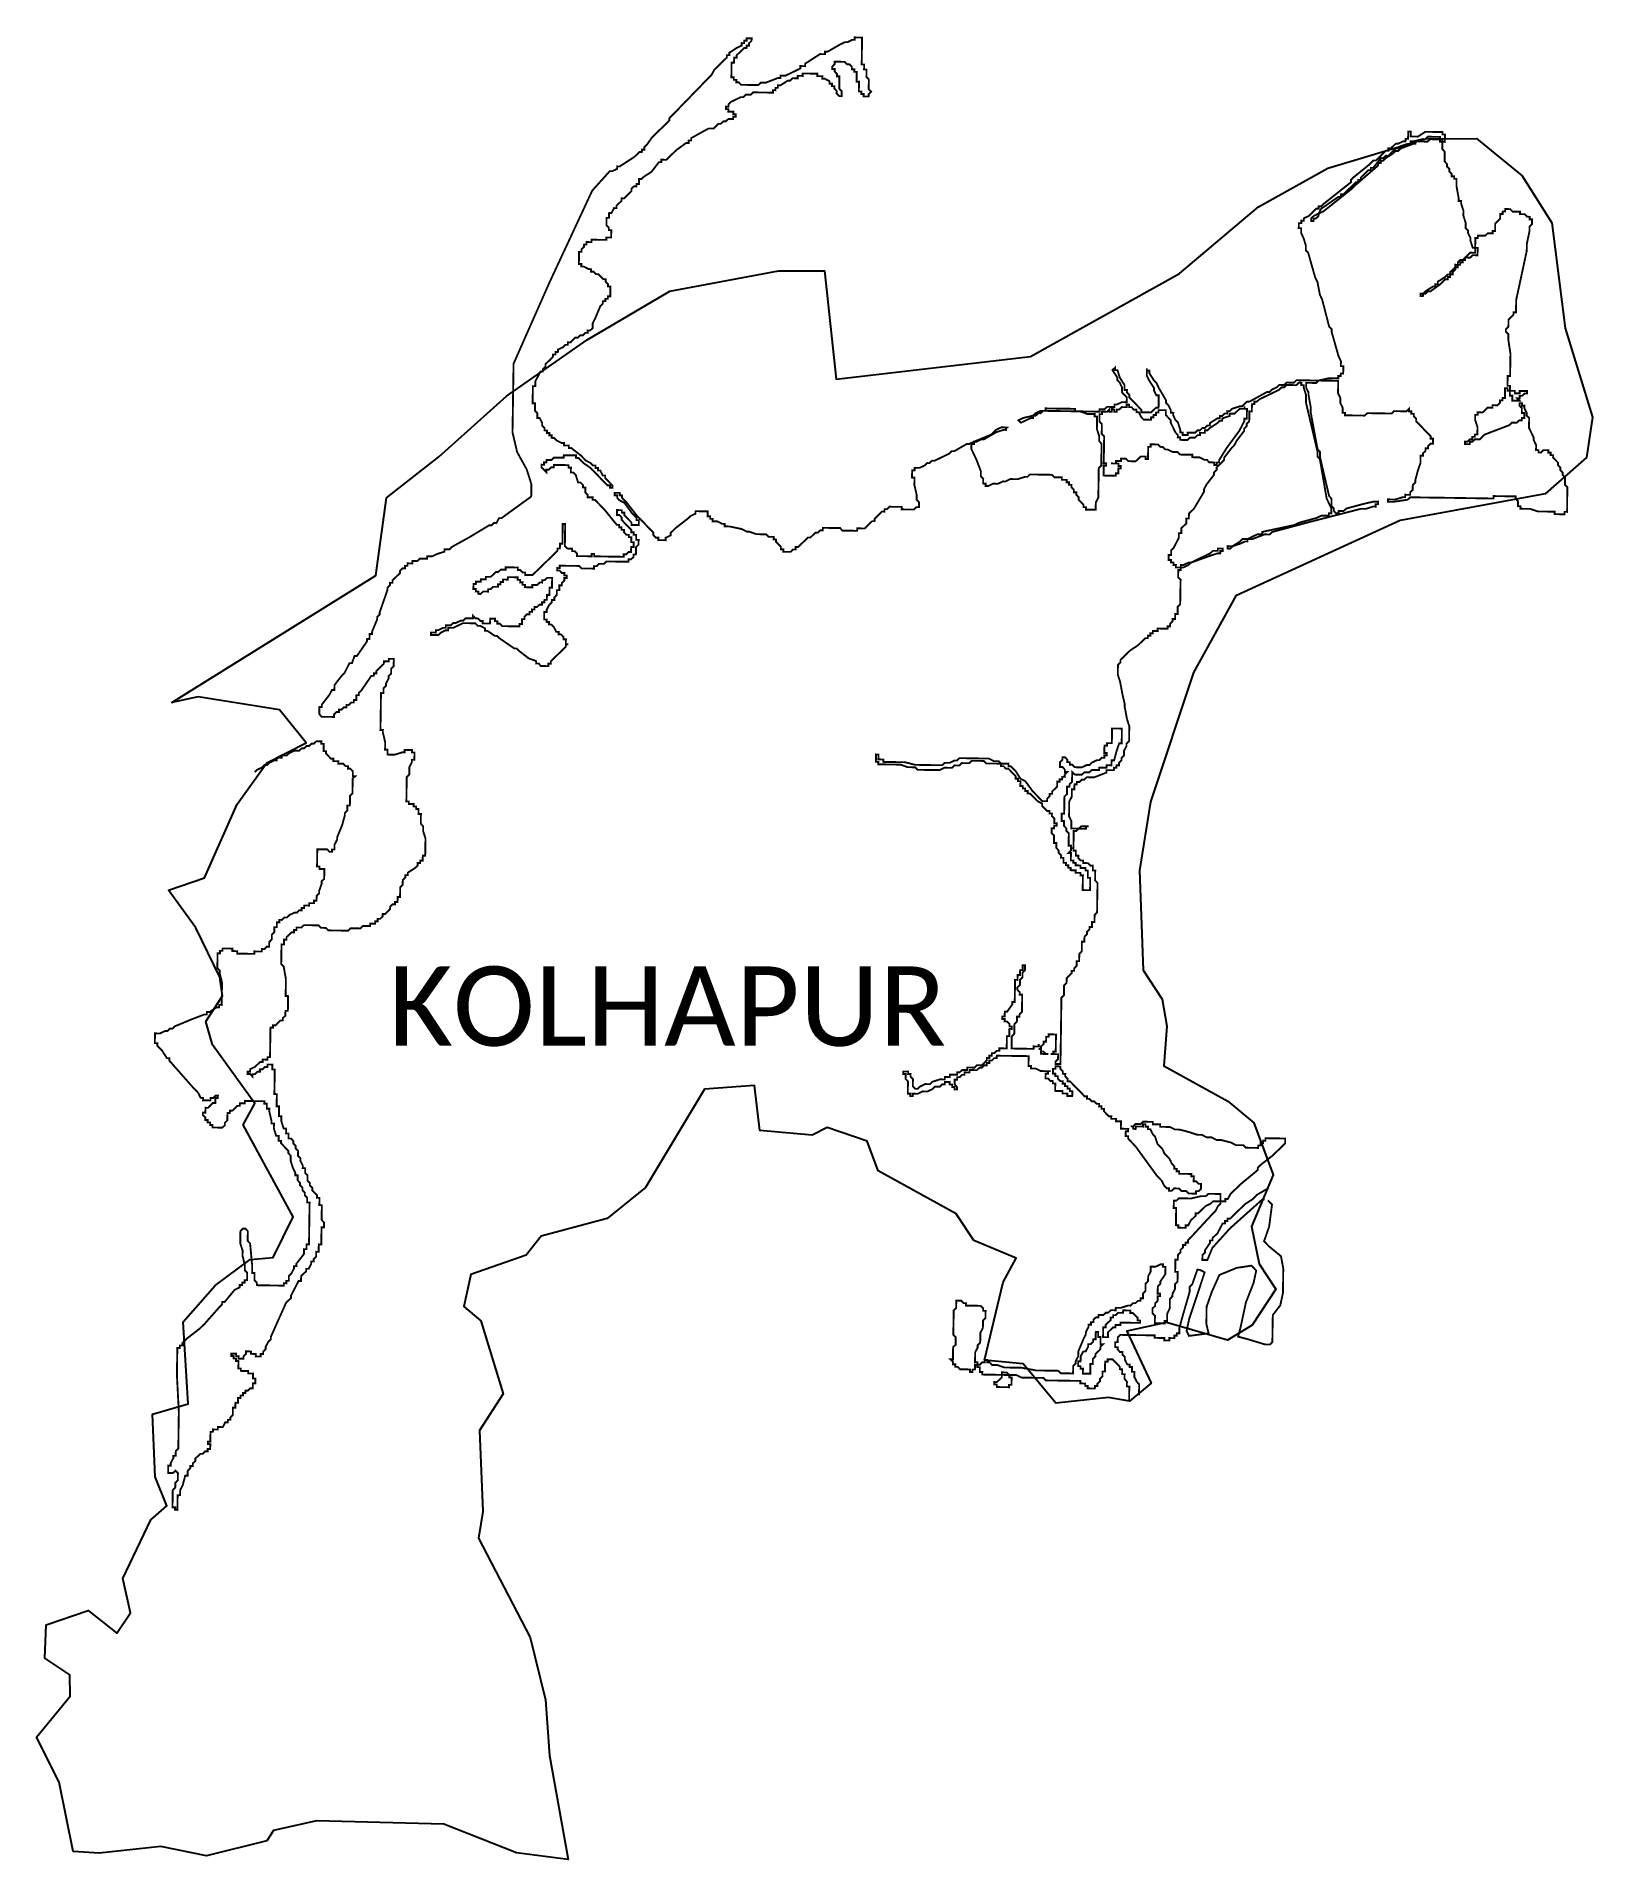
# Model space of a CAD drawing. Header units: metres. Extents: x 264905 to 267425, y 2153187 to 2156140.
import ezdxf

# ---------------------------------------------------------------- set-up
doc = ezdxf.new("R2010")
doc.units = ezdxf.units.M
for name, color, linetype in [('HIGH TIDE LINE', 6, 'Continuous'), ('village', 3, 'Continuous'), ('VILLAGE NAME', 250, 'Continuous')]:
    doc.layers.add(name, color=color, linetype=linetype)
doc.styles.get("Standard").update_dxf_attribs({"font": 'simplex.shx'})

msp = doc.modelspace()

# ---------------------------------------------------------------- texts
at = {"layer": 'VILLAGE NAME', "insert": (265475.4, 2154633.6), "char_height": 128.647, "attachment_point": 1}
msp.add_mtext_dynamic_manual_height_columns('{\\fCalibri|b0|i0|c0|p34;KOLHAPUR}', width=1334.797, gutter_width=643.2, heights=[0], dxfattribs=at)

# ---------------------------------------------------------------- linework, layer by layer
at = {"layer": 'HIGH TIDE LINE', "lineweight": 0}
msp.add_lwpolyline([(266674.6, 2153929, 3, 3, 0), (266674.6, 2153929.1, 3, 3, 0), (266674.7, 2153933.1, 3, 3, 0), (266674.7, 2153937, 3, 3, 0), (266674.8, 2153941, 3, 3, 0), (266674.8, 2153945, 3, 3, 0), (266674.9, 2153949, 3, 3, 0), (266675, 2153952.9, 3, 3, 0), (266671, 2153953, 3, 3, 0), (266671, 2153957, 3, 3, 0), (266671.1, 2153960.9, 3, 3, 0), (266667.2, 2153965, 3, 3, 0), (266667.2, 2153969, 3, 3, 0), (266667.3, 2153972.9, 3, 3, 0), (266663.3, 2153973, 3, 3, 0), (266663.4, 2153977, 3, 3, 0), (266663.4, 2153980.9, 3, 3, 0), (266659.5, 2153981, 3, 3, 0), (266659.5, 2153985, 3, 3, 0), (266655.6, 2153989, 3, 3, 0), (266651.7, 2153993, 3, 3, 0), (266647.8, 2153997.1, 3, 3, 0), (266643.8, 2153997.1, 3, 3, 0), (266639.8, 2153997.2, 3, 3, 0), (266639.8, 2153993.2, 3, 3, 0), (266635.8, 2153993.3, 3, 3, 0), (266635.7, 2153989.3, 3, 3, 0), (266635.6, 2153981.4, 3, 3, 0), (266635.6, 2153977.4, 3, 3, 0), (266631.6, 2153977.4, 3, 3, 0), (266631.5, 2153973.5, 3, 3, 0), (266631.5, 2153969.5, 3, 3, 0), (266627.4, 2153965.6, 3, 3, 0), (266627.4, 2153961.6, 3, 3, 0), (266623.3, 2153957.7, 3, 3, 0), (266623.3, 2153953.7, 3, 3, 0), (266619.3, 2153953.8, 3, 3, 0), (266619.2, 2153949.8, 3, 3, 0), (266615.3, 2153949.8, 3, 3, 0), (266611.3, 2153949.9, 3, 3, 0), (266607.3, 2153950, 3, 3, 0), (266607.4, 2153953.9, 3, 3, 0), (266603.4, 2153954, 3, 3, 0), (266603.5, 2153958, 3, 3, 0), (266599.5, 2153958, 3, 3, 0), (266595.5, 2153958.1, 3, 3, 0), (266595.6, 2153962.1, 3, 3, 0), (266591.6, 2153962.1, 3, 3, 0), (266587.6, 2153962.2, 3, 3, 0), (266583.7, 2153962.2, 3, 3, 0), (266579.7, 2153962.3, 3, 3, 0), (266575.7, 2153962.4, 3, 3, 0), (266571.7, 2153962.4, 3, 3, 0), (266559.8, 2153962.6, 3, 3, 0), (266555.8, 2153962.7, 3, 3, 0), (266551.9, 2153962.7, 3, 3, 0), (266539.9, 2153962.9, 3, 3, 0), (266536, 2153966.9, 3, 3, 0), (266532, 2153967, 3, 3, 0), (266524.1, 2153967.1, 3, 3, 0), (266516.1, 2153967.2, 3, 3, 0), (266512.2, 2153967.3, 3, 3, 0), (266508.2, 2153967.3, 3, 3, 0), (266500.2, 2153967.5, 3, 3, 0), (266492.3, 2153971.5, 3, 3, 0), (266488.4, 2153971.6, 3, 3, 0), (266484.4, 2153971.7, 3, 3, 0), (266480.4, 2153971.7, 3, 3, 0), (266476.5, 2153975.8, 3, 3, 0), (266472.5, 2153975.8, 3, 3, 0), (266468.6, 2153975.9, 3, 3, 0), (266468.5, 2153971.9, 3, 3, 0), (266472.5, 2153971.8, 3, 3, 0), (266476.4, 2153971.8, 3, 3, 0), (266480.4, 2153971.7, 3, 3, 0), (266480.4, 2153967.8, 3, 3, 0), (266484.3, 2153967.7, 3, 3, 0), (266484.3, 2153963.7, 3, 3, 0), (266484.2, 2153959.7, 3, 3, 0), (266484.2, 2153955.8, 3, 3, 0), (266480.2, 2153955.8, 3, 3, 0), (266480.1, 2153951.8, 3, 3, 0), (266476.2, 2153951.9, 3, 3, 0), (266472.2, 2153952, 3, 3, 0), (266468.2, 2153952, 3, 3, 0), (266464.2, 2153952.1, 3, 3, 0), (266460.3, 2153952.1, 3, 3, 0), (266460.3, 2153956.1, 3, 3, 0), (266456.3, 2153956.2, 3, 3, 0), (266456.4, 2153960.2, 3, 3, 0), (266460.4, 2153960.1, 3, 3, 0), (266464.4, 2153964, 3, 3, 0), (266468.4, 2153967.9, 3, 3, 0), (266468.5, 2153971.9, 3, 3, 0), (266464.5, 2153972, 3, 3, 0), (266460.5, 2153972, 3, 3, 0), (266456.6, 2153972.1, 3, 3, 0), (266452.6, 2153972.1, 3, 3, 0), (266448.6, 2153972.2, 3, 3, 0), (266444.6, 2153972.3, 3, 3, 0), (266440.7, 2153972.3, 3, 3, 0), (266436.7, 2153972.4, 3, 3, 0), (266436.8, 2153976.4, 3, 3, 0), (266432.8, 2153976.4, 3, 3, 0), (266432.8, 2153980.4, 3, 3, 0), (266432.9, 2153984.4, 3, 3, 0), (266428.9, 2153984.4, 3, 3, 0), (266429, 2153988.4, 3, 3, 0), (266425, 2153988.5, 3, 3, 0), (266425, 2153984.5, 3, 3, 0), (266424.9, 2153980.5, 3, 3, 0), (266420.9, 2153980.6, 3, 3, 0), (266420.9, 2153976.6, 3, 3, 0), (266416.9, 2153976.6, 3, 3, 0), (266416.9, 2153980.6, 3, 3, 0), (266413, 2153980.7, 3, 3, 0), (266405, 2153980.8, 3, 3, 0), (266401, 2153980.9, 3, 3, 0), (266397.1, 2153984.9, 3, 3, 0), (266393.2, 2153985, 3, 3, 0), (266393.2, 2153988.9, 3, 3, 0), (266389.2, 2153989, 3, 3, 0), (266389.3, 2153993, 3, 3, 0), (266385.4, 2153997, 3, 3, 0), (266389.4, 2153996.9, 3, 3, 0), (266389.4, 2154000.9, 3, 3, 0), (266389.6, 2154016.8, 3, 3, 0), (266393.7, 2154020.7, 3, 3, 0), (266393.7, 2154024.7, 3, 3, 0), (266393.8, 2154028.7, 3, 3, 0), (266393.9, 2154032.7, 3, 3, 0), (266389.9, 2154036.7, 3, 3, 0), (266390, 2154040.7, 3, 3, 0), (266390.1, 2154044.6, 3, 3, 0), (266390.1, 2154048.6, 3, 3, 0), (266390.2, 2154052.6, 3, 3, 0), (266390.2, 2154056.6, 3, 3, 0), (266390.3, 2154060.5, 3, 3, 0), (266390.4, 2154064.5, 3, 3, 0), (266390.4, 2154068.5, 3, 3, 0), (266390.5, 2154072.5, 3, 3, 0), (266390.5, 2154076.4, 3, 3, 0), (266394.6, 2154080.4, 3, 3, 0), (266394.6, 2154084.3, 3, 3, 0), (266394.7, 2154088.3, 3, 3, 0), (266394.7, 2154092.3, 3, 3, 0), (266398.7, 2154092.2, 3, 3, 0), (266402.7, 2154092.2, 3, 3, 0), (266406.6, 2154088.1, 3, 3, 0), (266410.6, 2154088.1, 3, 3, 0), (266410.5, 2154084.1, 3, 3, 0), (266414.5, 2154084, 3, 3, 0), (266418.5, 2154084, 3, 3, 0), (266422.5, 2154083.9, 3, 3, 0), (266426.4, 2154083.9, 3, 3, 0), (266430.4, 2154083.8, 3, 3, 0), (266434.4, 2154083.7, 3, 3, 0), (266438.3, 2154079.7, 3, 3, 0), (266438.2, 2154075.7, 3, 3, 0), (266442.2, 2154075.7, 3, 3, 0), (266442.1, 2154071.7, 3, 3, 0), (266442.1, 2154067.7, 3, 3, 0), (266442, 2154063.8, 3, 3, 0), (266438, 2154059.8, 3, 3, 0), (266437.9, 2154055.9, 3, 3, 0), (266437.9, 2154051.9, 3, 3, 0), (266437.8, 2154047.9, 3, 3, 0), (266433.7, 2154040, 3, 3, 0), (266433.7, 2154036, 3, 3, 0), (266433.5, 2154024.1, 3, 3, 0), (266429.5, 2154020.2, 3, 3, 0), (266429.4, 2154016.2, 3, 3, 0), (266425.3, 2154008.3, 3, 3, 0), (266425.2, 2154004.4, 3, 3, 0), (266425.2, 2154000.4, 3, 3, 0), (266425.1, 2153996.4, 3, 3, 0), (266425.1, 2153992.4, 3, 3, 0), (266429, 2153992.4, 3, 3, 0), (266429, 2153988.4, 3, 3, 0), (266433, 2153988.3, 3, 3, 0), (266437, 2153992.3, 3, 3, 0), (266441, 2153992.2, 3, 3, 0), (266441, 2153996.2, 3, 3, 0), (266445, 2153996.1, 3, 3, 0), (266444.9, 2153992.1, 3, 3, 0), (266448.9, 2153992.1, 3, 3, 0), (266452.8, 2153988, 3, 3, 0), (266456.8, 2153988, 3, 3, 0), (266460.8, 2153987.9, 3, 3, 0), (266472.7, 2153983.8, 3, 3, 0), (266476.6, 2153983.7, 3, 3, 0), (266480.6, 2153983.7, 3, 3, 0), (266496.5, 2153983.4, 3, 3, 0), (266500.5, 2153983.4, 3, 3, 0), (266524.3, 2153979, 3, 3, 0), (266528.2, 2153979, 3, 3, 0), (266532.2, 2153978.9, 3, 3, 0), (266548.1, 2153978.7, 3, 3, 0), (266552.1, 2153978.6, 3, 3, 0), (266556.1, 2153978.6, 3, 3, 0), (266560, 2153978.5, 3, 3, 0), (266564, 2153974.5, 3, 3, 0), (266567.9, 2153974.4, 3, 3, 0), (266571.9, 2153974.3, 3, 3, 0), (266575.9, 2153974.3, 3, 3, 0), (266579.9, 2153974.2, 3, 3, 0), (266583.8, 2153974.2, 3, 3, 0), (266583.9, 2153978.1, 3, 3, 0), (266583.9, 2153982.1, 3, 3, 0), (266584, 2153986.1, 3, 3, 0), (266588, 2153990, 3, 3, 0), (266588.1, 2153994, 3, 3, 0), (266592.2, 2154001.9, 3, 3, 0), (266592.3, 2154005.9, 3, 3, 0), (266592.3, 2154009.8, 3, 3, 0), (266600.6, 2154029.6, 3, 3, 0), (266604.6, 2154037.5, 3, 3, 0), (266604.7, 2154041.5, 3, 3, 0), (266608.8, 2154049.3, 3, 3, 0), (266608.9, 2154053.3, 3, 3, 0), (266612.8, 2154053.3, 3, 3, 0), (266612.9, 2154057.2, 3, 3, 0), (266616.9, 2154057.2, 3, 3, 0), (266616.9, 2154061.2, 3, 3, 0), (266621, 2154065.1, 3, 3, 0), (266624.9, 2154065, 3, 3, 0), (266625, 2154069, 3, 3, 0), (266629, 2154068.9, 3, 3, 0), (266632.9, 2154068.9, 3, 3, 0), (266637, 2154072.8, 3, 3, 0), (266641, 2154072.7, 3, 3, 0), (266645, 2154076.6, 3, 3, 0), (266649, 2154076.6, 3, 3, 0), (266652.9, 2154076.5, 3, 3, 0), (266653, 2154080.5, 3, 3, 0), (266657, 2154080.4, 3, 3, 0), (266660.9, 2154080.4, 3, 3, 0), (266672.9, 2154084.2, 3, 3, 0), (266676.9, 2154084.1, 3, 3, 0), (266680.9, 2154088, 3, 3, 0), (266684.9, 2154088, 3, 3, 0), (266688.9, 2154091.9, 3, 3, 0), (266692.9, 2154091.8, 3, 3, 0), (266693, 2154095.8, 3, 3, 0), (266697, 2154095.8, 3, 3, 0), (266697, 2154099.7, 3, 3, 0), (266697.1, 2154103.7, 3, 3, 0), (266701.1, 2154107.6, 3, 3, 0), (266701.3, 2154119.6, 3, 3, 0), (266705.3, 2154123.5, 3, 3, 0), (266705.4, 2154131.4, 3, 3, 0), (266709.5, 2154139.3, 3, 3, 0), (266709.6, 2154143.3, 3, 3, 0), (266709.6, 2154147.3, 3, 3, 0), (266713.6, 2154147.2, 3, 3, 0), (266717.6, 2154147.1, 3, 3, 0), (266725.6, 2154151, 3, 3, 0), (266729.6, 2154150.9, 3, 3, 0), (266729.5, 2154147, 3, 3, 0), (266733.5, 2154146.9, 3, 3, 0), (266733.4, 2154142.9, 3, 3, 0), (266733.4, 2154139, 3, 3, 0), (266733.3, 2154135, 3, 3, 0), (266725.2, 2154123.2, 3, 3, 0), (266725.1, 2154119.2, 3, 3, 0), (266721.1, 2154115.3, 3, 3, 0), (266721, 2154111.3, 3, 3, 0), (266721, 2154107.3, 3, 3, 0), (266720.9, 2154103.4, 3, 3, 0), (266724.9, 2154103.3, 3, 3, 0), (266724.8, 2154099.3, 3, 3, 0), (266720.9, 2154099.4, 3, 3, 0), (266720.8, 2154095.4, 3, 3, 0), (266720.7, 2154091.4, 3, 3, 0), (266716.7, 2154087.5, 3, 3, 0), (266716.7, 2154083.5, 3, 3, 0), (266712.6, 2154079.6, 3, 3, 0), (266712.6, 2154075.6, 3, 3, 0), (266712.5, 2154071.7, 3, 3, 0), (266716.4, 2154067.6, 3, 3, 0), (266716.4, 2154063.7, 3, 3, 0), (266716.3, 2154059.7, 3, 3, 0), (266716.2, 2154055.7, 3, 3, 0), (266720.2, 2154055.6, 3, 3, 0), (266724.2, 2154055.6, 3, 3, 0), (266728.2, 2154055.5, 3, 3, 0), (266732.1, 2154055.5, 3, 3, 0), (266732.2, 2154059.4, 3, 3, 0), (266736.2, 2154059.4, 3, 3, 0), (266736.2, 2154063.4, 3, 3, 0), (266736.3, 2154067.3, 3, 3, 0), (266736.4, 2154071.3, 3, 3, 0), (266740.4, 2154079.2, 3, 3, 0), (266740.5, 2154083.2, 3, 3, 0), (266740.6, 2154087.2, 3, 3, 0), (266740.6, 2154091.1, 3, 3, 0), (266740.7, 2154095.1, 3, 3, 0), (266744.7, 2154099, 3, 3, 0), (266744.8, 2154103, 3, 3, 0), (266748.9, 2154110.9, 3, 3, 0), (266748.9, 2154114.9, 3, 3, 0), (266749, 2154118.8, 3, 3, 0), (266753, 2154122.8, 3, 3, 0), (266753.1, 2154126.7, 3, 3, 0), (266753.1, 2154130.7, 3, 3, 0), (266753.2, 2154134.7, 3, 3, 0), (266753.3, 2154138.7, 3, 3, 0), (266749.3, 2154138.7, 3, 3, 0), (266749.3, 2154142.7, 3, 3, 0), (266749.4, 2154146.7, 3, 3, 0), (266749.5, 2154150.6, 3, 3, 0), (266749.5, 2154154.6, 3, 3, 0), (266749.6, 2154158.6, 3, 3, 0), (266753.5, 2154158.5, 3, 3, 0), (266753.6, 2154162.5, 3, 3, 0), (266753.7, 2154166.5, 3, 3, 0), (266757.7, 2154170.4, 3, 3, 0), (266757.8, 2154174.4, 3, 3, 0), (266761.8, 2154178.3, 3, 3, 0), (266761.9, 2154182.3, 3, 3, 0), (266765.8, 2154182.2, 3, 3, 0), (266765.9, 2154186.2, 3, 3, 0), (266769.9, 2154186.1, 3, 3, 0), (266769.9, 2154190.1, 3, 3, 0), (266774, 2154194, 3, 3, 0), (266810.3, 2154233.3, 3, 3, 0), (266814.4, 2154237.2, 3, 3, 0), (266818.4, 2154245.1, 3, 3, 0), (266822.5, 2154249, 3, 3, 0), (266822.5, 2154253, 3, 3, 0), (266818.6, 2154253, 3, 3, 0), (266814.6, 2154253.1, 3, 3, 0), (266810.6, 2154253.1, 3, 3, 0), (266806.6, 2154249.2, 3, 3, 0), (266798.6, 2154245.4, 3, 3, 0), (266790.5, 2154237.5, 3, 3, 0), (266786.5, 2154233.6, 3, 3, 0), (266782.5, 2154233.7, 3, 3, 0), (266782.4, 2154229.7, 3, 3, 0), (266774.4, 2154221.9, 3, 3, 0), (266770.3, 2154214, 3, 3, 0), (266766.3, 2154214, 3, 3, 0), (266766.2, 2154210, 3, 3, 0), (266762.3, 2154210.1, 3, 3, 0), (266758.3, 2154210.2, 3, 3, 0), (266754.3, 2154210.2, 3, 3, 0), (266754.4, 2154214.2, 3, 3, 0), (266750.4, 2154214.3, 3, 3, 0), (266750.5, 2154218.2, 3, 3, 0), (266750.5, 2154222.2, 3, 3, 0), (266750.6, 2154226.2, 3, 3, 0), (266750.6, 2154230.2, 3, 3, 0), (266750.7, 2154234.1, 3, 3, 0), (266750.8, 2154238.1, 3, 3, 0), (266750.8, 2154242.1, 3, 3, 0), (266746.8, 2154242.1, 3, 3, 0), (266746.9, 2154246.1, 3, 3, 0), (266747, 2154250.1, 3, 3, 0), (266747, 2154254.1, 3, 3, 0), (266751, 2154254, 3, 3, 0), (266755, 2154257.9, 3, 3, 0), (266759, 2154257.9, 3, 3, 0), (266763, 2154257.8, 3, 3, 0), (266770.9, 2154257.7, 3, 3, 0), (266774.9, 2154257.6, 3, 3, 0), (266790.9, 2154261.4, 3, 3, 0), (266794.8, 2154261.3, 3, 3, 0), (266798.8, 2154261.3, 3, 3, 0), (266802.8, 2154265.2, 3, 3, 0), (266810.8, 2154265.1, 3, 3, 0), (266814.8, 2154265, 3, 3, 0), (266818.7, 2154264.9, 3, 3, 0), (266822.7, 2154264.9, 3, 3, 0), (266822.7, 2154260.9, 3, 3, 0), (266822.6, 2154256.9, 3, 3, 0), (266822.5, 2154253, 3, 3, 0), (266826.5, 2154252.9, 3, 3, 0), (266830.5, 2154252.8, 3, 3, 0), (266830.5, 2154256.8, 3, 3, 0), (266834.5, 2154256.8, 3, 3, 0), (266838.6, 2154264.6, 3, 3, 0), (266842.6, 2154268.6, 3, 3, 0), (266846.7, 2154272.5, 3, 3, 0), (266850.7, 2154276.4, 3, 3, 0), (266854.7, 2154280.3, 3, 3, 0), (266882.9, 2154303.7, 3, 3, 0), (266883, 2154307.7, 3, 3, 0), (266887, 2154311.6, 3, 3, 0), (266907.1, 2154327.2, 3, 3, 0), (266915.2, 2154335.1, 3, 3, 0), (266923.3, 2154342.9, 3, 3, 0), (266927.3, 2154346.8, 3, 3, 0), (266927.4, 2154350.8, 3, 3, 0), (266927.4, 2154354.8, 3, 3, 0), (266923.4, 2154354.8, 3, 3, 0), (266919.5, 2154354.9, 3, 3, 0), (266915.5, 2154355, 3, 3, 0), (266911.5, 2154355, 3, 3, 0), (266907.5, 2154355.1, 3, 3, 0), (266903.6, 2154355.1, 3, 3, 0), (266899.6, 2154355.2, 3, 3, 0), (266895.6, 2154355.3, 3, 3, 0), (266895.6, 2154351.3, 3, 3, 0), (266891.6, 2154351.3, 3, 3, 0), (266891.5, 2154347.4, 3, 3, 0), (266887.6, 2154347.4, 3, 3, 0), (266887.5, 2154343.4, 3, 3, 0), (266883.5, 2154343.5, 3, 3, 0), (266883.5, 2154339.5, 3, 3, 0), (266879.5, 2154339.6, 3, 3, 0), (266875.5, 2154339.6, 3, 3, 0), (266871.5, 2154339.7, 3, 3, 0), (266867.6, 2154339.8, 3, 3, 0), (266863.6, 2154339.8, 3, 3, 0), (266859.7, 2154343.9, 3, 3, 0), (266847.7, 2154344, 3, 3, 0), (266839.9, 2154348.1, 3, 3, 0), (266824, 2154352.3, 3, 3, 0), (266820, 2154352.4, 3, 3, 0), (266816.1, 2154352.5, 3, 3, 0), (266808.2, 2154356.6, 3, 3, 0), (266804.2, 2154356.6, 3, 3, 0), (266800.2, 2154356.7, 3, 3, 0), (266792.3, 2154360.8, 3, 3, 0), (266788.4, 2154360.8, 3, 3, 0), (266784.4, 2154360.9, 3, 3, 0), (266772.5, 2154365, 3, 3, 0), (266756.7, 2154369.2, 3, 3, 0), (266752.7, 2154369.3, 3, 3, 0), (266748.7, 2154369.4, 3, 3, 0), (266740.8, 2154373.5, 3, 3, 0), (266736.9, 2154373.5, 3, 3, 0), (266732.9, 2154373.6, 3, 3, 0), (266728.9, 2154373.6, 3, 3, 0), (266724.9, 2154373.7, 3, 3, 0), (266725, 2154377.7, 3, 3, 0), (266721, 2154377.7, 3, 3, 0), (266717, 2154377.8, 3, 3, 0), (266713.1, 2154377.8, 3, 3, 0), (266713.1, 2154381.8, 3, 3, 0), (266709.2, 2154381.9, 3, 3, 0), (266705.2, 2154381.9, 3, 3, 0), (266701.2, 2154382, 3, 3, 0), (266697.2, 2154382.1, 3, 3, 0), (266693.2, 2154378.1, 3, 3, 0), (266689.2, 2154378.2, 3, 3, 0), (266685.2, 2154378.3, 3, 3, 0), (266681.2, 2154374.3, 3, 3, 0), (266677.2, 2154374.4, 3, 3, 0), (266681.2, 2154374.3, 3, 3, 0), (266681.2, 2154370.4, 3, 3, 0), (266685.1, 2154370.3, 3, 3, 0), (266685.2, 2154374.3, 3, 3, 0), (266689.2, 2154374.2, 3, 3, 0), (266693.1, 2154374.2, 3, 3, 0), (266697.1, 2154374.1, 3, 3, 0), (266697.2, 2154378.1, 3, 3, 0), (266701.1, 2154378, 3, 3, 0), (266701.1, 2154374, 3, 3, 0), (266705.1, 2154374, 3, 3, 0), (266705, 2154370, 3, 3, 0), (266709, 2154370, 3, 3, 0), (266712.8, 2154361.9, 3, 3, 0), (266716.7, 2154357.9, 3, 3, 0), (266720.5, 2154345.9, 3, 3, 0), (266724.5, 2154341.9, 3, 3, 0), (266728.4, 2154337.9, 3, 3, 0), (266732.2, 2154329.8, 3, 3, 0), (266736.2, 2154325.8, 3, 3, 0), (266740.1, 2154321.8, 3, 3, 0), (266743.9, 2154313.8, 3, 3, 0), (266747.8, 2154309.7, 3, 3, 0), (266747.8, 2154305.8, 3, 3, 0), (266751.8, 2154305.7, 3, 3, 0), (266751.7, 2154301.7, 3, 3, 0), (266755.7, 2154301.7, 3, 3, 0), (266755.6, 2154297.7, 3, 3, 0), (266759.6, 2154297.6, 3, 3, 0), (266763.6, 2154297.6, 3, 3, 0), (266771.5, 2154297.4, 3, 3, 0), (266775.5, 2154297.4, 3, 3, 0), (266775.4, 2154293.4, 3, 3, 0), (266779.4, 2154293.4, 3, 3, 0), (266779.3, 2154289.4, 3, 3, 0), (266779.3, 2154285.4, 3, 3, 0), (266783.3, 2154285.3, 3, 3, 0), (266787.2, 2154281.3, 3, 3, 0), (266791.2, 2154281.3, 3, 3, 0), (266791.1, 2154277.3, 3, 3, 0), (266791, 2154273.3, 3, 3, 0), (266787, 2154269.4, 3, 3, 0), (266783, 2154269.4, 3, 3, 0), (266783, 2154265.5, 3, 3, 0), (266779, 2154265.5, 3, 3, 0), (266775, 2154265.6, 3, 3, 0), (266771, 2154265.6, 3, 3, 0), (266767.1, 2154269.7, 3, 3, 0), (266763.1, 2154269.7, 3, 3, 0), (266759.2, 2154269.8, 3, 3, 0), (266755.3, 2154273.8, 3, 3, 0), (266751.3, 2154273.9, 3, 3, 0), (266747.3, 2154274, 3, 3, 0), (266743.3, 2154270, 3, 3, 0), (266739.3, 2154270.1, 3, 3, 0), (266739.4, 2154274.1, 3, 3, 0), (266735.4, 2154274.1, 3, 3, 0), (266731.5, 2154278.2, 3, 3, 0), (266727.6, 2154286.2, 3, 3, 0), (266719.8, 2154294.2, 3, 3, 0), (266684.7, 2154342.5, 3, 3, 0), (266680.8, 2154346.5, 3, 3, 0), (266676.9, 2154350.5, 3, 3, 0), (266673, 2154354.6, 3, 3, 0), (266673, 2154358.6, 3, 3, 0), (266669, 2154358.6, 3, 3, 0), (266669.1, 2154362.6, 3, 3, 0), (266669.2, 2154366.6, 3, 3, 0), (266673.1, 2154366.5, 3, 3, 0), (266673.2, 2154370.5, 3, 3, 0), (266669.2, 2154370.5, 3, 3, 0), (266665.3, 2154370.6, 3, 3, 0), (266661.3, 2154370.7, 3, 3, 0), (266661.3, 2154374.6, 3, 3, 0), (266661.4, 2154378.6, 3, 3, 0), (266661.5, 2154382.6, 3, 3, 0), (266657.5, 2154382.6, 3, 3, 0), (266653.5, 2154382.7, 3, 3, 0), (266653.6, 2154386.7, 3, 3, 0), (266649.6, 2154386.7, 3, 3, 0), (266645.6, 2154386.8, 3, 3, 0), (266645.7, 2154390.8, 3, 3, 0), (266641.7, 2154390.8, 3, 3, 0), (266637.8, 2154394.9, 3, 3, 0), (266633.9, 2154398.9, 3, 3, 0), (266633.9, 2154402.9, 3, 3, 0), (266629.9, 2154402.9, 3, 3, 0), (266630, 2154406.9, 3, 3, 0), (266626, 2154407, 3, 3, 0), (266626.1, 2154410.9, 3, 3, 0), (266622.1, 2154411, 3, 3, 0), (266618.2, 2154415, 3, 3, 0), (266614.2, 2154415.1, 3, 3, 0), (266610.3, 2154419.1, 3, 3, 0), (266606.3, 2154419.2, 3, 3, 0), (266606.4, 2154423.2, 3, 3, 0), (266602.4, 2154423.2, 3, 3, 0), (266598.5, 2154427.3, 3, 3, 0), (266594.6, 2154431.3, 3, 3, 0), (266590.7, 2154435.3, 3, 3, 0), (266586.8, 2154439.4, 3, 3, 0), (266578.9, 2154447.4, 3, 3, 0), (266574.9, 2154447.5, 3, 3, 0), (266575, 2154451.5, 3, 3, 0), (266571.1, 2154455.5, 3, 3, 0), (266571.2, 2154459.5, 3, 3, 0), (266567.2, 2154459.5, 3, 3, 0), (266567.2, 2154463.5, 3, 3, 0), (266563.3, 2154467.5, 3, 3, 0), (266563.4, 2154471.5, 3, 3, 0), (266559.4, 2154471.6, 3, 3, 0), (266555.4, 2154471.6, 3, 3, 0), (266555.4, 2154467.7, 3, 3, 0), (266551.4, 2154467.7, 3, 3, 0), (266551.3, 2154463.7, 3, 3, 0), (266551.3, 2154459.8, 3, 3, 0), (266555.3, 2154459.7, 3, 3, 0), (266555.2, 2154455.7, 3, 3, 0), (266559.2, 2154455.7, 3, 3, 0), (266559.1, 2154451.7, 3, 3, 0), (266563, 2154447.7, 3, 3, 0), (266567, 2154447.6, 3, 3, 0), (266566.9, 2154443.6, 3, 3, 0), (266570.9, 2154443.6, 3, 3, 0), (266570.9, 2154439.6, 3, 3, 0), (266574.8, 2154439.5, 3, 3, 0), (266574.8, 2154435.6, 3, 3, 0), (266578.7, 2154435.5, 3, 3, 0), (266578.7, 2154431.5, 3, 3, 0), (266582.7, 2154431.5, 3, 3, 0), (266582.6, 2154427.5, 3, 3, 0), (266582.5, 2154423.5, 3, 3, 0), (266578.6, 2154423.6, 3, 3, 0), (266574.6, 2154423.6, 3, 3, 0), (266574.7, 2154427.6, 3, 3, 0), (266570.7, 2154427.7, 3, 3, 0), (266566.7, 2154427.7, 3, 3, 0), (266566.8, 2154431.7, 3, 3, 0), (266562.8, 2154431.8, 3, 3, 0), (266558.8, 2154431.8, 3, 3, 0), (266554.8, 2154431.9, 3, 3, 0), (266554.9, 2154435.9, 3, 3, 0), (266555, 2154439.8, 3, 3, 0), (266555, 2154443.8, 3, 3, 0), (266551, 2154443.9, 3, 3, 0), (266551.1, 2154447.8, 3, 3, 0), (266547.1, 2154447.9, 3, 3, 0), (266543.2, 2154451.9, 3, 3, 0), (266539.2, 2154452, 3, 3, 0), (266539.3, 2154456, 3, 3, 0), (266539.4, 2154460, 3, 3, 0), (266543.3, 2154459.9, 3, 3, 0), (266543.4, 2154463.9, 3, 3, 0), (266547.4, 2154463.8, 3, 3, 0), (266543.4, 2154463.9, 3, 3, 0), (266539.4, 2154463.9, 3, 3, 0), (266535.4, 2154464, 3, 3, 0), (266531.5, 2154464, 3, 3, 0), (266523.6, 2154468.1, 3, 3, 0), (266519.6, 2154468.2, 3, 3, 0), (266515.6, 2154468.3, 3, 3, 0), (266515.7, 2154472.2, 3, 3, 0), (266511.7, 2154472.3, 3, 3, 0), (266511.8, 2154476.3, 3, 3, 0), (266511.8, 2154480.2, 3, 3, 0), (266511.9, 2154484.2, 3, 3, 0), (266511.9, 2154488.2, 3, 3, 0), (266508, 2154488.3, 3, 3, 0), (266504, 2154488.3, 3, 3, 0), (266500, 2154488.4, 3, 3, 0), (266496, 2154488.4, 3, 3, 0), (266492.1, 2154488.5, 3, 3, 0), (266488.1, 2154488.5, 3, 3, 0), (266480.1, 2154488.7, 3, 3, 0), (266476.2, 2154488.7, 3, 3, 0), (266472.2, 2154488.8, 3, 3, 0), (266468.2, 2154488.8, 3, 3, 0), (266464.2, 2154488.9, 3, 3, 0), (266460.3, 2154489, 3, 3, 0), (266460.2, 2154485, 3, 3, 0), (266456.2, 2154485, 3, 3, 0), (266452.2, 2154481.1, 3, 3, 0), (266448.2, 2154481.2, 3, 3, 0), (266448.2, 2154477.2, 3, 3, 0), (266444.2, 2154477.3, 3, 3, 0), (266444.1, 2154473.3, 3, 3, 0), (266440.2, 2154473.4, 3, 3, 0), (266436.1, 2154469.4, 3, 3, 0), (266432.1, 2154469.5, 3, 3, 0), (266428.1, 2154465.6, 3, 3, 0), (266424.1, 2154465.6, 3, 3, 0), (266420.2, 2154465.7, 3, 3, 0), (266416.2, 2154465.8, 3, 3, 0), (266416.1, 2154461.8, 3, 3, 0), (266412.2, 2154461.8, 3, 3, 0), (266408.2, 2154461.9, 3, 3, 0), (266408.1, 2154457.9, 3, 3, 0), (266404.1, 2154458, 3, 3, 0), (266400.1, 2154454.1, 3, 3, 0), (266396.1, 2154454.1, 3, 3, 0), (266396.1, 2154450.1, 3, 3, 0), (266392.1, 2154450.2, 3, 3, 0), (266392, 2154446.2, 3, 3, 0), (266392, 2154442.3, 3, 3, 0), (266395.9, 2154438.2, 3, 3, 0), (266395.8, 2154434.2, 3, 3, 0), (266391.9, 2154434.3, 3, 3, 0), (266391.9, 2154438.3, 3, 3, 0), (266388, 2154438.3, 3, 3, 0), (266388, 2154442.3, 3, 3, 0), (266384, 2154442.4, 3, 3, 0), (266384.1, 2154446.3, 3, 3, 0), (266380.1, 2154446.4, 3, 3, 0), (266376.1, 2154446.5, 3, 3, 0), (266376.1, 2154442.5, 3, 3, 0), (266372.1, 2154442.6, 3, 3, 0), (266368.1, 2154438.6, 3, 3, 0), (266364.1, 2154438.7, 3, 3, 0), (266360.1, 2154438.8, 3, 3, 0), (266356.1, 2154434.8, 3, 3, 0), (266348.1, 2154431, 3, 3, 0), (266344.1, 2154431, 3, 3, 0), (266340.1, 2154431.1, 3, 3, 0), (266332.1, 2154427.2, 3, 3, 0), (266328.2, 2154427.3, 3, 3, 0), (266324.2, 2154427.4, 3, 3, 0), (266324.1, 2154423.4, 3, 3, 0), (266320.1, 2154423.4, 3, 3, 0), (266320.2, 2154427.4, 3, 3, 0), (266316.2, 2154427.5, 3, 3, 0), (266316.3, 2154431.4, 3, 3, 0), (266316.3, 2154435.4, 3, 3, 0), (266316.4, 2154439.4, 3, 3, 0), (266316.5, 2154443.4, 3, 3, 0), (266316.5, 2154447.4, 3, 3, 0), (266312.6, 2154451.4, 3, 3, 0), (266312.7, 2154455.4, 3, 3, 0), (266312.7, 2154459.3, 3, 3, 0), (266308.7, 2154459.4, 3, 3, 0), (266308.8, 2154463.4, 3, 3, 0), (266312.8, 2154463.3, 3, 3, 0), (266316.8, 2154463.3, 3, 3, 0), (266316.7, 2154459.3, 3, 3, 0), (266320.7, 2154459.2, 3, 3, 0), (266320.6, 2154455.2, 3, 3, 0), (266324.5, 2154451.2, 3, 3, 0), (266324.5, 2154447.2, 3, 3, 0), (266324.4, 2154443.3, 3, 3, 0), (266324.4, 2154439.3, 3, 3, 0), (266328.3, 2154435.2, 3, 3, 0), (266332.2, 2154435.2, 3, 3, 0), (266336.3, 2154439.1, 3, 3, 0), (266344.3, 2154443, 3, 3, 0), (266352.2, 2154442.8, 3, 3, 0), (266356.3, 2154446.8, 3, 3, 0), (266368.3, 2154450.6, 3, 3, 0), (266372.2, 2154450.5, 3, 3, 0), (266376.2, 2154450.4, 3, 3, 0), (266376.3, 2154454.4, 3, 3, 0), (266380.2, 2154454.4, 3, 3, 0), (266384.2, 2154454.3, 3, 3, 0), (266384.3, 2154458.3, 3, 3, 0), (266388.2, 2154458.2, 3, 3, 0), (266392.2, 2154458.2, 3, 3, 0), (266396.2, 2154458.1, 3, 3, 0), (266396.3, 2154462.1, 3, 3, 0), (266400.2, 2154462, 3, 3, 0), (266404.3, 2154465.9, 3, 3, 0), (266408.2, 2154465.9, 3, 3, 0), (266412.2, 2154465.8, 3, 3, 0), (266412.3, 2154469.8, 3, 3, 0), (266416.2, 2154469.7, 3, 3, 0), (266420.2, 2154469.7, 3, 3, 0), (266424.2, 2154469.6, 3, 3, 0), (266428.2, 2154473.5, 3, 3, 0), (266432.2, 2154473.5, 3, 3, 0), (266436.2, 2154473.4, 3, 3, 0), (266440.2, 2154477.3, 3, 3, 0), (266444.2, 2154481.2, 3, 3, 0), (266444.3, 2154485.2, 3, 3, 0), (266448.3, 2154485.2, 3, 3, 0), (266448.3, 2154489.1, 3, 3, 0), (266452.3, 2154489.1, 3, 3, 0), (266452.4, 2154493.1, 3, 3, 0), (266456.4, 2154493, 3, 3, 0), (266460.4, 2154496.9, 3, 3, 0), (266464.4, 2154496.9, 3, 3, 0), (266464.4, 2154500.8, 3, 3, 0), (266468.4, 2154500.8, 3, 3, 0), (266472.4, 2154500.7, 3, 3, 0), (266476.3, 2154500.6, 3, 3, 0), (266476.4, 2154504.6, 3, 3, 0), (266476.5, 2154508.6, 3, 3, 0), (266476.5, 2154512.6, 3, 3, 0), (266476.6, 2154516.6, 3, 3, 0), (266476.6, 2154520.5, 3, 3, 0), (266480.6, 2154520.5, 3, 3, 0), (266480.7, 2154524.4, 3, 3, 0), (266480.7, 2154528.4, 3, 3, 0), (266480.8, 2154532.4, 3, 3, 0), (266484.8, 2154532.3, 3, 3, 0), (266484.8, 2154536.3, 3, 3, 0), (266480.9, 2154536.4, 3, 3, 0), (266480.9, 2154540.3, 3, 3, 0), (266477, 2154544.4, 3, 3, 0), (266473, 2154544.4, 3, 3, 0), (266473.1, 2154548.4, 3, 3, 0), (266469.1, 2154548.5, 3, 3, 0), (266469.2, 2154552.4, 3, 3, 0), (266473.1, 2154552.4, 3, 3, 0), (266473.2, 2154556.4, 3, 3, 0), (266473.3, 2154560.3, 3, 3, 0), (266477.2, 2154560.3, 3, 3, 0), (266485.4, 2154572.1, 3, 3, 0), (266485.4, 2154576.1, 3, 3, 0), (266489.4, 2154576, 3, 3, 0), (266489.4, 2154580, 3, 3, 0), (266489.5, 2154584, 3, 3, 0), (266489.6, 2154587.9, 3, 3, 0), (266489.6, 2154591.9, 3, 3, 0), (266489.7, 2154595.9, 3, 3, 0), (266489.7, 2154599.9, 3, 3, 0), (266489.8, 2154603.8, 3, 3, 0), (266489.9, 2154607.8, 3, 3, 0), (266489.9, 2154611.8, 3, 3, 0), (266493.9, 2154611.7, 3, 3, 0), (266494, 2154615.7, 3, 3, 0), (266494, 2154619.7, 3, 3, 0), (266498, 2154619.6, 3, 3, 0), (266498, 2154623.6, 3, 3, 0), (266498.1, 2154627.6, 3, 3, 0), (266502.1, 2154627.5, 3, 3, 0), (266502.1, 2154631.5, 3, 3, 0), (266502.2, 2154635.5, 3, 3, 0), (266506.2, 2154635.4, 3, 3, 0), (266506.1, 2154631.4, 3, 3, 0), (266506.1, 2154627.5, 3, 3, 0), (266502, 2154623.5, 3, 3, 0), (266502, 2154619.6, 3, 3, 0), (266501.9, 2154615.6, 3, 3, 0), (266497.9, 2154611.7, 3, 3, 0), (266497.8, 2154607.7, 3, 3, 0), (266497.8, 2154603.7, 3, 3, 0), (266493.7, 2154599.8, 3, 3, 0), (266493.7, 2154595.8, 3, 3, 0), (266497.6, 2154591.8, 3, 3, 0), (266497.5, 2154587.8, 3, 3, 0), (266501.5, 2154587.8, 3, 3, 0), (266501.4, 2154583.8, 3, 3, 0), (266501.4, 2154579.8, 3, 3, 0), (266501.3, 2154575.8, 3, 3, 0), (266501.3, 2154571.9, 3, 3, 0), (266501.2, 2154567.9, 3, 3, 0), (266501.1, 2154563.9, 3, 3, 0), (266501.1, 2154559.9, 3, 3, 0), (266497, 2154556, 3, 3, 0), (266497, 2154552, 3, 3, 0), (266493, 2154552.1, 3, 3, 0), (266493, 2154548.1, 3, 3, 0), (266492.9, 2154544.1, 3, 3, 0), (266488.9, 2154540.2, 3, 3, 0), (266488.8, 2154536.3, 3, 3, 0), (266488.7, 2154528.3, 3, 3, 0), (266488.6, 2154524.3, 3, 3, 0), (266484.6, 2154520.4, 3, 3, 0), (266484.5, 2154516.4, 3, 3, 0), (266484.5, 2154512.5, 3, 3, 0), (266484.4, 2154508.5, 3, 3, 0), (266484.4, 2154504.5, 3, 3, 0), (266484.3, 2154500.5, 3, 3, 0), (266488.3, 2154500.5, 3, 3, 0), (266492.2, 2154500.4, 3, 3, 0), (266496.2, 2154500.4, 3, 3, 0), (266500.2, 2154500.3, 3, 3, 0), (266504.2, 2154500.2, 3, 3, 0), (266508.1, 2154500.2, 3, 3, 0), (266512.1, 2154500.1, 3, 3, 0), (266516.1, 2154500.1, 3, 3, 0), (266520.1, 2154500, 3, 3, 0), (266520.1, 2154504, 3, 3, 0), (266524.1, 2154503.9, 3, 3, 0), (266528.1, 2154503.9, 3, 3, 0), (266528.1, 2154507.8, 3, 3, 0), (266528.1, 2154503.9, 3, 3, 0), (266532.1, 2154503.8, 3, 3, 0), (266532, 2154499.8, 3, 3, 0), (266528, 2154499.9, 3, 3, 0), (266532, 2154499.8, 3, 3, 0), (266531.9, 2154495.8, 3, 3, 0), (266531.9, 2154491.9, 3, 3, 0), (266535.8, 2154491.8, 3, 3, 0), (266539.8, 2154491.8, 3, 3, 0), (266543.8, 2154491.7, 3, 3, 0), (266539.8, 2154491.8, 3, 3, 0), (266535.9, 2154495.8, 3, 3, 0), (266531.9, 2154495.8, 3, 3, 0), (266532, 2154499.8, 3, 3, 0), (266532.1, 2154503.8, 3, 3, 0), (266536.1, 2154507.7, 3, 3, 0), (266536.1, 2154511.7, 3, 3, 0), (266540.1, 2154511.6, 3, 3, 0), (266540.2, 2154515.6, 3, 3, 0), (266540.2, 2154519.6, 3, 3, 0), (266544.2, 2154519.5, 3, 3, 0), (266544.3, 2154523.5, 3, 3, 0), (266548.2, 2154523.4, 3, 3, 0), (266552.2, 2154523.4, 3, 3, 0), (266556.2, 2154523.3, 3, 3, 0), (266556.1, 2154519.3, 3, 3, 0), (266556.1, 2154515.4, 3, 3, 0), (266556, 2154511.4, 3, 3, 0), (266556, 2154507.4, 3, 3, 0), (266555.9, 2154503.4, 3, 3, 0), (266555.8, 2154499.5, 3, 3, 0), (266555.8, 2154495.5, 3, 3, 0), (266551.8, 2154495.6, 3, 3, 0), (266551.7, 2154491.6, 3, 3, 0), (266547.8, 2154491.6, 3, 3, 0), (266551.7, 2154491.6, 3, 3, 0), (266555.7, 2154491.5, 3, 3, 0), (266559.7, 2154491.5, 3, 3, 0), (266559.6, 2154487.5, 3, 3, 0), (266559.6, 2154483.5, 3, 3, 0), (266555.5, 2154479.6, 3, 3, 0), (266555.5, 2154475.6, 3, 3, 0), (266559.5, 2154475.6, 3, 3, 0), (266563.4, 2154475.5, 3, 3, 0), (266563.5, 2154479.5, 3, 3, 0), (266563.6, 2154483.5, 3, 3, 0), (266563.6, 2154487.4, 3, 3, 0), (266563.7, 2154491.4, 3, 3, 0), (266563.7, 2154495.4, 3, 3, 0), (266563.9, 2154503.3, 3, 3, 0), (266563.9, 2154507.3, 3, 3, 0), (266564, 2154511.3, 3, 3, 0), (266564, 2154515.3, 3, 3, 0), (266564.1, 2154519.2, 3, 3, 0), (266564.3, 2154531.2, 3, 3, 0), (266564.3, 2154535.1, 3, 3, 0), (266564.4, 2154539.1, 3, 3, 0), (266564.4, 2154543.1, 3, 3, 0), (266564.5, 2154547.1, 3, 3, 0), (266564.6, 2154551, 3, 3, 0), (266564.6, 2154555, 3, 3, 0), (266564.7, 2154559, 3, 3, 0), (266564.7, 2154563, 3, 3, 0), (266564.8, 2154566.9, 3, 3, 0), (266564.9, 2154574.9, 3, 3, 0), (266565, 2154582.8, 3, 3, 0), (266569.1, 2154586.8, 3, 3, 0), (266569.1, 2154590.7, 3, 3, 0), (266569.2, 2154594.7, 3, 3, 0), (266569.2, 2154598.7, 3, 3, 0), (266569.3, 2154602.7, 3, 3, 0), (266573.3, 2154606.6, 3, 3, 0), (266573.4, 2154610.5, 3, 3, 0), (266573.5, 2154614.5, 3, 3, 0), (266577.5, 2154618.4, 3, 3, 0), (266581.5, 2154622.4, 3, 3, 0), (266581.6, 2154626.3, 3, 3, 0), (266585.6, 2154626.3, 3, 3, 0), (266585.6, 2154630.3, 3, 3, 0), (266589.6, 2154634.2, 3, 3, 0), (266589.7, 2154638.1, 3, 3, 0), (266589.8, 2154642.1, 3, 3, 0), (266593.7, 2154642.1, 3, 3, 0), (266593.8, 2154646, 3, 3, 0), (266593.9, 2154650, 3, 3, 0), (266593.9, 2154654, 3, 3, 0), (266598, 2154657.9, 3, 3, 0), (266598, 2154661.9, 3, 3, 0), (266598.1, 2154665.9, 3, 3, 0), (266598.1, 2154669.8, 3, 3, 0), (266598.2, 2154673.8, 3, 3, 0), (266602.2, 2154673.7, 3, 3, 0), (266602.2, 2154677.7, 3, 3, 0), (266602.3, 2154681.7, 3, 3, 0), (266606.3, 2154685.6, 3, 3, 0), (266606.4, 2154689.6, 3, 3, 0), (266610.4, 2154693.5, 3, 3, 0), (266610.5, 2154697.5, 3, 3, 0), (266614.4, 2154697.4, 3, 3, 0), (266614.5, 2154701.4, 3, 3, 0), (266614.6, 2154705.4, 3, 3, 0), (266618.5, 2154705.3, 3, 3, 0), (266618.6, 2154709.3, 3, 3, 0), (266618.7, 2154713.3, 3, 3, 0), (266618.7, 2154717.2, 3, 3, 0), (266622.7, 2154721.2, 3, 3, 0), (266622.8, 2154725.1, 3, 3, 0), (266622.9, 2154729.1, 3, 3, 0), (266622.9, 2154733.1, 3, 3, 0), (266623, 2154737.1, 3, 3, 0), (266623, 2154741, 3, 3, 0), (266623.1, 2154745, 3, 3, 0), (266623.2, 2154749, 3, 3, 0), (266623.2, 2154753, 3, 3, 0), (266623.5, 2154768.9, 3, 3, 0), (266619.5, 2154772.9, 3, 3, 0), (266619.6, 2154776.9, 3, 3, 0), (266619.7, 2154780.8, 3, 3, 0), (266619.7, 2154784.8, 3, 3, 0), (266619.8, 2154788.8, 3, 3, 0), (266615.8, 2154788.9, 3, 3, 0), (266615.9, 2154792.8, 3, 3, 0), (266615.9, 2154796.8, 3, 3, 0), (266611.9, 2154796.9, 3, 3, 0), (266608, 2154800.9, 3, 3, 0), (266604, 2154801, 3, 3, 0), (266600.1, 2154801, 3, 3, 0), (266600.1, 2154805, 3, 3, 0), (266596.2, 2154805.1, 3, 3, 0), (266592.2, 2154809.1, 3, 3, 0), (266592.3, 2154813.1, 3, 3, 0), (266588.3, 2154813.1, 3, 3, 0), (266588.4, 2154821.1, 3, 3, 0), (266584.5, 2154821.1, 3, 3, 0), (266584.5, 2154825.1, 3, 3, 0), (266580.6, 2154825.2, 3, 3, 0), (266580.5, 2154821.2, 3, 3, 0), (266576.5, 2154817.3, 3, 3, 0), (266580.4, 2154817.2, 3, 3, 0), (266580.4, 2154813.2, 3, 3, 0), (266580.3, 2154809.3, 3, 3, 0), (266580.3, 2154805.3, 3, 3, 0), (266584.2, 2154805.2, 3, 3, 0), (266584.2, 2154801.3, 3, 3, 0), (266588.2, 2154801.2, 3, 3, 0), (266588.1, 2154797.2, 3, 3, 0), (266592.1, 2154797.2, 3, 3, 0), (266596, 2154797.1, 3, 3, 0), (266596, 2154793.1, 3, 3, 0), (266600, 2154793.1, 3, 3, 0), (266603.9, 2154793, 3, 3, 0), (266603.9, 2154789, 3, 3, 0), (266607.8, 2154789, 3, 3, 0), (266607.8, 2154785, 3, 3, 0), (266607.7, 2154781, 3, 3, 0), (266607.7, 2154777.1, 3, 3, 0), (266611.6, 2154777, 3, 3, 0), (266611.6, 2154773, 3, 3, 0), (266611.5, 2154769, 3, 3, 0), (266611.5, 2154765.1, 3, 3, 0), (266611.4, 2154761.1, 3, 3, 0), (266611.4, 2154757.1, 3, 3, 0), (266607.4, 2154757.2, 3, 3, 0), (266603.4, 2154757.2, 3, 3, 0), (266599.4, 2154757.3, 3, 3, 0), (266599.5, 2154761.3, 3, 3, 0), (266599.5, 2154765.2, 3, 3, 0), (266599.6, 2154769.2, 3, 3, 0), (266599.7, 2154773.2, 3, 3, 0), (266599.7, 2154777.2, 3, 3, 0), (266599.8, 2154781.1, 3, 3, 0), (266595.8, 2154781.2, 3, 3, 0), (266595.9, 2154785.2, 3, 3, 0), (266591.9, 2154785.2, 3, 3, 0), (266587.9, 2154785.3, 3, 3, 0), (266588, 2154789.3, 3, 3, 0), (266584, 2154789.3, 3, 3, 0), (266580, 2154789.4, 3, 3, 0), (266580.1, 2154793.4, 3, 3, 0), (266576.1, 2154793.4, 3, 3, 0), (266576.2, 2154797.4, 3, 3, 0), (266572.2, 2154797.5, 3, 3, 0), (266572.3, 2154801.4, 3, 3, 0), (266568.3, 2154801.5, 3, 3, 0), (266568.3, 2154805.5, 3, 3, 0), (266568.4, 2154809.4, 3, 3, 0), (266564.4, 2154809.5, 3, 3, 0), (266564.5, 2154813.5, 3, 3, 0), (266560.6, 2154817.5, 3, 3, 0), (266560.6, 2154821.5, 3, 3, 0), (266556.7, 2154825.5, 3, 3, 0), (266556.8, 2154829.5, 3, 3, 0), (266556.8, 2154833.5, 3, 3, 0), (266552.8, 2154833.5, 3, 3, 0), (266552.9, 2154837.5, 3, 3, 0), (266553, 2154841.5, 3, 3, 0), (266553, 2154845.5, 3, 3, 0), (266549.1, 2154849.5, 3, 3, 0), (266549.2, 2154853.5, 3, 3, 0), (266549.2, 2154857.4, 3, 3, 0), (266553.2, 2154857.4, 3, 3, 0), (266553.3, 2154861.4, 3, 3, 0), (266557.2, 2154861.3, 3, 3, 0), (266557.3, 2154865.3, 3, 3, 0), (266553.3, 2154865.3, 3, 3, 0), (266553.4, 2154869.3, 3, 3, 0), (266553.4, 2154873.3, 3, 3, 0), (266549.5, 2154877.3, 3, 3, 0), (266549.6, 2154881.3, 3, 3, 0), (266545.6, 2154881.4, 3, 3, 0), (266545.7, 2154885.3, 3, 3, 0), (266541.7, 2154885.4, 3, 3, 0), (266537.8, 2154889.4, 3, 3, 0), (266533.9, 2154893.5, 3, 3, 0), (266533.9, 2154897.4, 3, 3, 0), (266526, 2154901.5, 3, 3, 0), (266522.1, 2154905.6, 3, 3, 0), (266518.2, 2154909.6, 3, 3, 0), (266514.3, 2154913.6, 3, 3, 0), (266510.3, 2154913.7, 3, 3, 0), (266510.4, 2154917.7, 3, 3, 0), (266506.4, 2154917.7, 3, 3, 0), (266506.4, 2154921.7, 3, 3, 0), (266502.5, 2154921.8, 3, 3, 0), (266502.5, 2154925.7, 3, 3, 0), (266498.6, 2154925.8, 3, 3, 0), (266498.6, 2154929.8, 3, 3, 0), (266498.7, 2154933.7, 3, 3, 0), (266494.7, 2154933.8, 3, 3, 0), (266494.8, 2154937.8, 3, 3, 0), (266490.8, 2154937.8, 3, 3, 0), (266490.8, 2154941.8, 3, 3, 0), (266486.9, 2154945.9, 3, 3, 0), (266483, 2154949.9, 3, 3, 0), (266479.1, 2154953.9, 3, 3, 0), (266475.1, 2154954, 3, 3, 0), (266471.2, 2154958, 3, 3, 0), (266467.2, 2154958.1, 3, 3, 0), (266467.3, 2154962, 3, 3, 0), (266463.3, 2154962.1, 3, 3, 0), (266459.3, 2154962.2, 3, 3, 0), (266455.4, 2154962.2, 3, 3, 0), (266451.4, 2154962.3, 3, 3, 0), (266447.4, 2154962.3, 3, 3, 0), (266443.4, 2154962.4, 3, 3, 0), (266439.5, 2154966.4, 3, 3, 0), (266435.5, 2154966.5, 3, 3, 0), (266431.6, 2154966.6, 3, 3, 0), (266427.6, 2154966.6, 3, 3, 0), (266423.6, 2154966.7, 3, 3, 0), (266419.6, 2154966.7, 3, 3, 0), (266415.6, 2154962.8, 3, 3, 0), (266407.7, 2154962.9, 3, 3, 0), (266403.7, 2154963, 3, 3, 0), (266399.7, 2154959.1, 3, 3, 0), (266391.7, 2154959.2, 3, 3, 0), (266387.7, 2154955.3, 3, 3, 0), (266383.7, 2154955.3, 3, 3, 0), (266375.7, 2154955.5, 3, 3, 0), (266367.7, 2154951.6, 3, 3, 0), (266363.8, 2154951.7, 3, 3, 0), (266359.8, 2154951.7, 3, 3, 0), (266355.8, 2154951.8, 3, 3, 0), (266351.8, 2154951.8, 3, 3, 0), (266347.9, 2154951.9, 3, 3, 0), (266343.9, 2154951.9, 3, 3, 0), (266339.9, 2154952, 3, 3, 0), (266335.9, 2154952.1, 3, 3, 0), (266332, 2154952.1, 3, 3, 0), (266328, 2154956.2, 3, 3, 0), (266324.1, 2154956.2, 3, 3, 0), (266320.1, 2154956.3, 3, 3, 0), (266316.1, 2154956.3, 3, 3, 0), (266304.3, 2154960.5, 3, 3, 0), (266300.3, 2154960.5, 3, 3, 0), (266288.4, 2154960.7, 3, 3, 0), (266280.4, 2154960.8, 3, 3, 0), (266276.4, 2154960.9, 3, 3, 0), (266272.5, 2154961, 3, 3, 0), (266268.5, 2154961, 3, 3, 0), (266268.5, 2154965, 3, 3, 0), (266264.6, 2154965.1, 3, 3, 0), (266264.6, 2154969, 3, 3, 0), (266264.7, 2154973, 3, 3, 0), (266264.7, 2154977, 3, 3, 0), (266268.7, 2154976.9, 3, 3, 0), (266268.7, 2154972.9, 3, 3, 0), (266268.6, 2154969, 3, 3, 0), (266272.6, 2154968.9, 3, 3, 0), (266276.6, 2154968.9, 3, 3, 0), (266276.5, 2154964.9, 3, 3, 0), (266280.5, 2154964.8, 3, 3, 0), (266284.4, 2154964.8, 3, 3, 0), (266292.4, 2154964.6, 3, 3, 0), (266296.4, 2154964.6, 3, 3, 0), (266300.3, 2154964.5, 3, 3, 0), (266304.3, 2154964.5, 3, 3, 0), (266308.3, 2154964.4, 3, 3, 0), (266312.3, 2154964.3, 3, 3, 0), (266328.1, 2154960.1, 3, 3, 0), (266332.1, 2154960.1, 3, 3, 0), (266336.1, 2154960, 3, 3, 0), (266340, 2154960, 3, 3, 0), (266348, 2154959.8, 3, 3, 0), (266355.9, 2154959.7, 3, 3, 0), (266359.9, 2154959.7, 3, 3, 0), (266363.9, 2154959.6, 3, 3, 0), (266367.9, 2154959.5, 3, 3, 0), (266371.8, 2154959.5, 3, 3, 0), (266375.9, 2154963.4, 3, 3, 0), (266379.8, 2154963.3, 3, 3, 0), (266383.8, 2154963.3, 3, 3, 0), (266391.8, 2154967.1, 3, 3, 0), (266395.8, 2154967.1, 3, 3, 0), (266399.8, 2154971, 3, 3, 0), (266403.8, 2154970.9, 3, 3, 0), (266407.8, 2154970.9, 3, 3, 0), (266411.8, 2154970.8, 3, 3, 0), (266415.7, 2154970.8, 3, 3, 0), (266419.7, 2154970.7, 3, 3, 0), (266423.7, 2154970.6, 3, 3, 0), (266427.7, 2154970.6, 3, 3, 0), (266431.6, 2154970.5, 3, 3, 0), (266435.6, 2154970.5, 3, 3, 0), (266439.6, 2154970.4, 3, 3, 0), (266447.5, 2154970.3, 3, 3, 0), (266455.4, 2154966.2, 3, 3, 0), (266459.4, 2154966.1, 3, 3, 0), (266463.4, 2154966.1, 3, 3, 0), (266467.3, 2154962, 3, 3, 0), (266471.3, 2154962, 3, 3, 0), (266475.2, 2154961.9, 3, 3, 0), (266479.2, 2154961.9, 3, 3, 0), (266479.2, 2154957.9, 3, 3, 0), (266483.1, 2154957.8, 3, 3, 0), (266487, 2154953.8, 3, 3, 0), (266491, 2154949.8, 3, 3, 0), (266498.7, 2154937.7, 3, 3, 0), (266506.6, 2154933.6, 3, 3, 0), (266518.3, 2154917.6, 3, 3, 0), (266522.2, 2154913.5, 3, 3, 0), (266526.1, 2154909.5, 3, 3, 0), (266530.1, 2154905.4, 3, 3, 0), (266534, 2154901.4, 3, 3, 0), (266538, 2154901.4, 3, 3, 0), (266541.9, 2154901.3, 3, 3, 0), (266542, 2154905.3, 3, 3, 0), (266546, 2154909.2, 3, 3, 0), (266546.1, 2154913.2, 3, 3, 0), (266550.1, 2154913.1, 3, 3, 0), (266550.1, 2154917.1, 3, 3, 0), (266558.2, 2154924.9, 3, 3, 0), (266558.2, 2154928.9, 3, 3, 0), (266558.3, 2154932.9, 3, 3, 0), (266562.3, 2154932.8, 3, 3, 0), (266562.3, 2154936.8, 3, 3, 0), (266566.3, 2154936.7, 3, 3, 0), (266566.4, 2154940.7, 3, 3, 0), (266570.3, 2154940.6, 3, 3, 0), (266570.4, 2154944.6, 3, 3, 0), (266574.4, 2154948.5, 3, 3, 0), (266570.5, 2154948.6, 3, 3, 0), (266570.5, 2154952.6, 3, 3, 0), (266566.6, 2154956.6, 3, 3, 0), (266562.6, 2154956.7, 3, 3, 0), (266562.7, 2154960.6, 3, 3, 0), (266562.7, 2154964.6, 3, 3, 0), (266566.8, 2154968.5, 3, 3, 0), (266566.8, 2154972.5, 3, 3, 0), (266570.8, 2154972.4, 3, 3, 0), (266574.7, 2154968.4, 3, 3, 0), (266574.7, 2154964.4, 3, 3, 0), (266578.6, 2154964.4, 3, 3, 0), (266578.6, 2154960.4, 3, 3, 0), (266582.6, 2154960.3, 3, 3, 0), (266586.5, 2154956.3, 3, 3, 0), (266590.5, 2154956.2, 3, 3, 0), (266594.4, 2154956.2, 3, 3, 0), (266598.4, 2154956.1, 3, 3, 0), (266606.4, 2154960, 3, 3, 0), (266610.4, 2154959.9, 3, 3, 0), (266614.4, 2154963.8, 3, 3, 0), (266622.4, 2154967.7, 3, 3, 0), (266626.4, 2154967.6, 3, 3, 0), (266630.4, 2154971.6, 3, 3, 0), (266634.4, 2154971.5, 3, 3, 0), (266634.5, 2154975.5, 3, 3, 0), (266638.4, 2154975.4, 3, 3, 0), (266638.5, 2154979.4, 3, 3, 0), (266634.5, 2154979.4, 3, 3, 0), (266634.6, 2154983.4, 3, 3, 0), (266634.6, 2154987.4, 3, 3, 0), (266634.7, 2154991.4, 3, 3, 0), (266638.7, 2154991.3, 3, 3, 0), (266638.7, 2154995.3, 3, 3, 0), (266642.7, 2154995.2, 3, 3, 0), (266646.7, 2154995.2, 3, 3, 0), (266646.7, 2154999.1, 3, 3, 0), (266646.8, 2155003.1, 3, 3, 0), (266646.9, 2155007.1, 3, 3, 0), (266646.9, 2155011.1, 3, 3, 0), (266647, 2155015.1, 3, 3, 0), (266647, 2155019, 3, 3, 0), (266651, 2155019, 3, 3, 0), (266655, 2155018.9, 3, 3, 0), (266659, 2155018.9, 3, 3, 0), (266662.9, 2155018.8, 3, 3, 0), (266662.9, 2155014.8, 3, 3, 0), (266662.8, 2155010.8, 3, 3, 0), (266662.8, 2155006.9, 3, 3, 0), (266662.7, 2155002.9, 3, 3, 0), (266662.6, 2154998.9, 3, 3, 0), (266662.6, 2154994.9, 3, 3, 0), (266658.6, 2154995, 3, 3, 0), (266654.5, 2154983.1, 3, 3, 0), (266650.3, 2154967.3, 3, 3, 0), (266646.3, 2154967.3, 3, 3, 0), (266646.2, 2154963.4, 3, 3, 0), (266646.2, 2154959.4, 3, 3, 0), (266642.2, 2154959.5, 3, 3, 0), (266638.2, 2154959.5, 3, 3, 0), (266638.1, 2154955.5, 3, 3, 0), (266634.2, 2154955.6, 3, 3, 0), (266630.2, 2154955.7, 3, 3, 0), (266626.2, 2154955.7, 3, 3, 0), (266626.2, 2154951.7, 3, 3, 0), (266622.2, 2154951.8, 3, 3, 0), (266618.2, 2154951.9, 3, 3, 0), (266614.2, 2154951.9, 3, 3, 0), (266610.2, 2154948, 3, 3, 0), (266606.2, 2154948.1, 3, 3, 0), (266602.3, 2154948.1, 3, 3, 0), (266598.2, 2154944.2, 3, 3, 0), (266594.2, 2154944.3, 3, 3, 0), (266590.3, 2154944.3, 3, 3, 0), (266586.3, 2154944.4, 3, 3, 0), (266582.4, 2154948.4, 3, 3, 0), (266582.3, 2154944.4, 3, 3, 0), (266582.3, 2154940.5, 3, 3, 0), (266582.2, 2154936.5, 3, 3, 0), (266582.1, 2154932.5, 3, 3, 0), (266578.1, 2154928.6, 3, 3, 0), (266578.1, 2154924.6, 3, 3, 0), (266574.1, 2154924.7, 3, 3, 0), (266574, 2154920.7, 3, 3, 0), (266574, 2154916.7, 3, 3, 0), (266573.9, 2154912.7, 3, 3, 0), (266569.9, 2154908.8, 3, 3, 0), (266569.8, 2154904.9, 3, 3, 0), (266569.8, 2154900.9, 3, 3, 0), (266569.7, 2154896.9, 3, 3, 0), (266569.6, 2154892.9, 3, 3, 0), (266569.6, 2154889, 3, 3, 0), (266569.5, 2154885, 3, 3, 0), (266569.5, 2154881, 3, 3, 0), (266565.5, 2154881.1, 3, 3, 0), (266565.4, 2154877.1, 3, 3, 0), (266565.4, 2154873.1, 3, 3, 0), (266565.3, 2154869.1, 3, 3, 0), (266569.3, 2154869.1, 3, 3, 0), (266569.2, 2154865.1, 3, 3, 0), (266569.2, 2154861.1, 3, 3, 0), (266573.1, 2154857.1, 3, 3, 0), (266573, 2154853.1, 3, 3, 0), (266576.9, 2154849.1, 3, 3, 0), (266576.9, 2154845.1, 3, 3, 0), (266576.8, 2154841.1, 3, 3, 0), (266576.8, 2154837.2, 3, 3, 0), (266576.7, 2154833.2, 3, 3, 0), (266576.6, 2154829.2, 3, 3, 0), (266580.6, 2154829.1, 3, 3, 0), (266580.6, 2154825.2, 3, 3, 0), (266584.5, 2154825.1, 3, 3, 0), (266584.6, 2154829.1, 3, 3, 0), (266584.6, 2154833.1, 3, 3, 0), (266584.7, 2154837, 3, 3, 0), (266584.8, 2154841, 3, 3, 0), (266584.8, 2154845, 3, 3, 0), (266584.9, 2154849, 3, 3, 0), (266584.9, 2154852.9, 3, 3, 0), (266588.9, 2154852.9, 3, 3, 0), (266593, 2154856.8, 3, 3, 0), (266596.9, 2154856.7, 3, 3, 0), (266600.9, 2154856.7, 3, 3, 0), (266604.9, 2154856.6, 3, 3, 0), (266604.9, 2154860.6, 3, 3, 0), (266608.9, 2154860.5, 3, 3, 0), (266604.9, 2154860.6, 3, 3, 0), (266601, 2154860.7, 3, 3, 0), (266597, 2154860.7, 3, 3, 0), (266593, 2154856.8, 3, 3, 0), (266589, 2154856.9, 3, 3, 0), (266585, 2154856.9, 3, 3, 0), (266581, 2154857, 3, 3, 0), (266581.1, 2154860.9, 3, 3, 0), (266581.1, 2154864.9, 3, 3, 0), (266581.2, 2154868.9, 3, 3, 0), (266577.3, 2154876.9, 3, 3, 0), (266577.4, 2154880.9, 3, 3, 0), (266577.5, 2154884.9, 3, 3, 0), (266577.5, 2154888.8, 3, 3, 0), (266577.6, 2154892.8, 3, 3, 0), (266577.6, 2154896.8, 3, 3, 0), (266577.7, 2154900.8, 3, 3, 0), (266581.8, 2154908.7, 3, 3, 0), (266581.9, 2154912.6, 3, 3, 0), (266581.9, 2154916.6, 3, 3, 0), (266582, 2154920.6, 3, 3, 0), (266585.9, 2154920.5, 3, 3, 0), (266586, 2154924.5, 3, 3, 0), (266586.1, 2154928.5, 3, 3, 0), (266590, 2154928.4, 3, 3, 0), (266590.1, 2154932.4, 3, 3, 0), (266594.1, 2154932.3, 3, 3, 0), (266598.1, 2154936.2, 3, 3, 0), (266602.1, 2154936.2, 3, 3, 0), (266606.1, 2154940.1, 3, 3, 0), (266610.1, 2154940, 3, 3, 0), (266614.1, 2154940, 3, 3, 0), (266618, 2154939.9, 3, 3, 0), (266638, 2154947.6, 3, 3, 0), (266638.1, 2154951.6, 3, 3, 0), (266642.1, 2154951.5, 3, 3, 0), (266646, 2154951.4, 3, 3, 0), (266650, 2154951.4, 3, 3, 0), (266650.1, 2154955.4, 3, 3, 0), (266654, 2154955.3, 3, 3, 0), (266654.1, 2154959.3, 3, 3, 0), (266658.1, 2154959.2, 3, 3, 0), (266658.1, 2154963.2, 3, 3, 0), (266662.2, 2154967.1, 3, 3, 0), (266662.2, 2154971.1, 3, 3, 0), (266666.3, 2154975, 3, 3, 0), (266666.4, 2154983, 3, 3, 0), (266670.5, 2154990.8, 3, 3, 0), (266670.5, 2154994.8, 3, 3, 0), (266674.6, 2154998.7, 3, 3, 0), (266674.6, 2155002.7, 3, 3, 0), (266674.7, 2155006.7, 3, 3, 0), (266674.7, 2155010.7, 3, 3, 0), (266674.8, 2155014.6, 3, 3, 0), (266674.9, 2155018.6, 3, 3, 0), (266674.9, 2155022.6, 3, 3, 0), (266671.1, 2155034.6, 3, 3, 0), (266667.4, 2155054.5, 3, 3, 0), (266667.5, 2155058.5, 3, 3, 0), (266663.8, 2155074.4, 3, 3, 0), (266660.1, 2155094.4, 3, 3, 0), (266656.3, 2155106.4, 3, 3, 0), (266656.3, 2155110.3, 3, 3, 0), (266656.4, 2155114.3, 3, 3, 0), (266656.5, 2155118.3, 3, 3, 0), (266656.5, 2155122.3, 3, 3, 0), (266660.6, 2155126.2, 3, 3, 0), (266660.6, 2155130.2, 3, 3, 0), (266664.7, 2155134.1, 3, 3, 0), (266668.7, 2155138, 3, 3, 0), (266672.7, 2155141.9, 3, 3, 0), (266676.8, 2155145.8, 3, 3, 0), (266688.8, 2155153.6, 3, 3, 0), (266700.9, 2155165.4, 3, 3, 0), (266704.9, 2155165.3, 3, 3, 0), (266704.9, 2155169.3, 3, 3, 0), (266708.9, 2155169.2, 3, 3, 0), (266709, 2155173.2, 3, 3, 0), (266712.9, 2155173.1, 3, 3, 0), (266713, 2155177.1, 3, 3, 0), (266717, 2155177, 3, 3, 0), (266721, 2155177, 3, 3, 0), (266721, 2155181, 3, 3, 0), (266725, 2155180.9, 3, 3, 0), (266729, 2155180.8, 3, 3, 0), (266732.9, 2155180.8, 3, 3, 0), (266736.9, 2155180.7, 3, 3, 0), (266737, 2155184.7, 3, 3, 0), (266740.9, 2155184.6, 3, 3, 0), (266741, 2155188.6, 3, 3, 0), (266745, 2155192.5, 3, 3, 0), (266745.1, 2155196.5, 3, 3, 0), (266749.1, 2155196.5, 3, 3, 0), (266749.1, 2155200.4, 3, 3, 0), (266749.2, 2155204.4, 3, 3, 0), (266753.2, 2155204.3, 3, 3, 0), (266753.2, 2155208.3, 3, 3, 0), (266753.3, 2155212.3, 3, 3, 0), (266753.3, 2155216.3, 3, 3, 0), (266757.4, 2155220.2, 3, 3, 0), (266757.4, 2155224.2, 3, 3, 0), (266757.5, 2155228.1, 3, 3, 0), (266757.8, 2155252, 3, 3, 0), (266757.9, 2155256, 3, 3, 0), (266758, 2155259.9, 3, 3, 0), (266754, 2155264, 3, 3, 0), (266754.1, 2155268, 3, 3, 0), (266754.2, 2155271.9, 3, 3, 0), (266754.2, 2155275.9, 3, 3, 0), (266758.2, 2155275.8, 3, 3, 0), (266758.3, 2155279.8, 3, 3, 0), (266762.2, 2155279.8, 3, 3, 0), (266770.2, 2155283.6, 3, 3, 0), (266774.3, 2155287.5, 3, 3, 0), (266806.3, 2155299, 3, 3, 0), (266818.2, 2155302.8, 3, 3, 0), (266822.2, 2155302.7, 3, 3, 0), (266822.3, 2155306.7, 3, 3, 0), (266826.2, 2155306.6, 3, 3, 0), (266826.3, 2155310.6, 3, 3, 0), (266822.3, 2155310.7, 3, 3, 0), (266818.4, 2155310.7, 3, 3, 0), (266818.3, 2155306.8, 3, 3, 0), (266814.3, 2155306.8, 3, 3, 0), (266810.3, 2155306.9, 3, 3, 0), (266806.3, 2155303, 3, 3, 0), (266774.3, 2155287.5, 3, 3, 0), (266770.3, 2155287.6, 3, 3, 0), (266762.3, 2155283.7, 3, 3, 0), (266758.3, 2155283.8, 3, 3, 0), (266758.3, 2155279.8, 3, 3, 0), (266754.3, 2155279.9, 3, 3, 0), (266750.3, 2155279.9, 3, 3, 0), (266750.4, 2155283.9, 3, 3, 0), (266746.4, 2155284, 3, 3, 0), (266746.5, 2155287.9, 3, 3, 0), (266742.5, 2155288, 3, 3, 0), (266742.5, 2155292, 3, 3, 0), (266738.6, 2155292, 3, 3, 0), (266738.6, 2155296, 3, 3, 0), (266738.7, 2155300, 3, 3, 0), (266742.7, 2155299.9, 3, 3, 0), (266742.7, 2155303.9, 3, 3, 0), (266742.8, 2155307.9, 3, 3, 0), (266746.8, 2155311.8, 3, 3, 0), (266755, 2155327.6, 3, 3, 0), (266755.1, 2155335.5, 3, 3, 0), (266759.1, 2155335.5, 3, 3, 0), (266759.1, 2155339.5, 3, 3, 0), (266759.2, 2155343.4, 3, 3, 0), (266767.3, 2155351.3, 3, 3, 0), (266767.3, 2155355.2, 3, 3, 0), (266767.4, 2155359.2, 3, 3, 0), (266771.4, 2155359.2, 3, 3, 0), (266771.5, 2155367.1, 3, 3, 0), (266779.5, 2155374.9, 3, 3, 0), (266795.9, 2155402.5, 3, 3, 0), (266795.9, 2155406.5, 3, 3, 0), (266800, 2155414.4, 3, 3, 0), (266812.2, 2155430.1, 3, 3, 0), (266812.2, 2155434.1, 3, 3, 0), (266816.3, 2155438, 3, 3, 0), (266816.3, 2155442, 3, 3, 0), (266828.4, 2155453.7, 3, 3, 0), (266828.5, 2155457.7, 3, 3, 0), (266840.6, 2155473.4, 3, 3, 0), (266844.7, 2155477.4, 3, 3, 0), (266848.8, 2155485.3, 3, 3, 0), (266860.9, 2155501, 3, 3, 0), (266861, 2155505, 3, 3, 0), (266865, 2155508.9, 3, 3, 0), (266865.1, 2155512.8, 3, 3, 0), (266869.1, 2155516.8, 3, 3, 0), (266869.2, 2155520.7, 3, 3, 0), (266869.2, 2155524.7, 3, 3, 0), (266869.3, 2155528.7, 3, 3, 0), (266869.4, 2155532.7, 3, 3, 0), (266873.3, 2155532.6, 3, 3, 0), (266873.4, 2155536.6, 3, 3, 0), (266873.5, 2155540.6, 3, 3, 0), (266873.5, 2155544.5, 3, 3, 0), (266877.5, 2155544.5, 3, 3, 0), (266877.5, 2155548.4, 3, 3, 0), (266881.5, 2155548.4, 3, 3, 0), (266885.6, 2155552.3, 3, 3, 0), (266917.6, 2155567.7, 3, 3, 0), (266921.6, 2155571.7, 3, 3, 0), (266925.6, 2155571.6, 3, 3, 0), (266929.6, 2155575.5, 3, 3, 0), (266933.6, 2155575.4, 3, 3, 0), (266937.6, 2155575.4, 3, 3, 0), (266941.6, 2155575.3, 3, 3, 0), (266945.5, 2155575.3, 3, 3, 0), (266949.6, 2155579.2, 3, 3, 0), (266953.5, 2155579.1, 3, 3, 0), (266953.5, 2155575.2, 3, 3, 0), (266957.5, 2155575.1, 3, 3, 0), (266957.4, 2155571.1, 3, 3, 0), (266961.2, 2155559.1, 3, 3, 0), (266961, 2155547.2, 3, 3, 0), (266979.7, 2155467.4, 3, 3, 0), (266979.7, 2155463.4, 3, 3, 0), (266979.6, 2155459.5, 3, 3, 0), (266983.5, 2155455.4, 3, 3, 0), (266994.5, 2155391.6, 3, 3, 0), (266998.3, 2155383.6, 3, 3, 0), (267002.2, 2155375.6, 3, 3, 0), (267002.1, 2155371.6, 3, 3, 0), (267002.1, 2155367.7, 3, 3, 0), (266998.1, 2155367.7, 3, 3, 0), (266998.1, 2155363.7, 3, 3, 0), (266994.1, 2155363.8, 3, 3, 0), (266986.1, 2155363.9, 3, 3, 0), (266978.1, 2155360.1, 3, 3, 0), (266950.2, 2155352.5, 3, 3, 0), (266942.2, 2155348.7, 3, 3, 0), (266890.3, 2155337.5, 3, 3, 0), (266890.3, 2155333.5, 3, 3, 0), (266886.3, 2155333.6, 3, 3, 0), (266882.3, 2155333.6, 3, 3, 0), (266866.3, 2155325.9, 3, 3, 0), (266862.3, 2155326, 3, 3, 0), (266858.3, 2155326.1, 3, 3, 0), (266854.3, 2155322.1, 3, 3, 0), (266842.3, 2155314.4, 3, 3, 0), (266838.3, 2155314.4, 3, 3, 0), (266834.3, 2155314.5, 3, 3, 0), (266834.3, 2155310.5, 3, 3, 0), (266838.2, 2155310.4, 3, 3, 0), (266842.3, 2155314.4, 3, 3, 0), (266854.2, 2155318.2, 3, 3, 0), (266862.3, 2155322, 3, 3, 0), (266866.2, 2155322, 3, 3, 0), (266866.3, 2155325.9, 3, 3, 0), (266870.3, 2155325.9, 3, 3, 0), (266874.2, 2155325.8, 3, 3, 0), (266894.2, 2155333.5, 3, 3, 0), (266898.2, 2155333.4, 3, 3, 0), (266902.2, 2155333.4, 3, 3, 0), (266906.2, 2155337.3, 3, 3, 0), (266962.1, 2155352.3, 3, 3, 0), (267049.9, 2155374.9, 3, 3, 0), (267057.9, 2155374.8, 3, 3, 0), (267069.8, 2155378.6, 3, 3, 0), (267073.8, 2155378.5, 3, 3, 0), (267073.9, 2155382.5, 3, 3, 0), (267077.8, 2155382.4, 3, 3, 0), (267077.9, 2155386.4, 3, 3, 0), (267073.9, 2155386.5, 3, 3, 0), (267070, 2155386.5, 3, 3, 0), (267054, 2155382.8, 3, 3, 0), (267026.1, 2155375.3, 3, 3, 0), (267022, 2155371.3, 3, 3, 0), (267014.1, 2155371.5, 3, 3, 0), (267014, 2155367.5, 3, 3, 0), (267010, 2155367.5, 3, 3, 0), (267006.1, 2155371.6, 3, 3, 0), (267006.2, 2155375.6, 3, 3, 0), (267002.3, 2155379.6, 3, 3, 0), (267002.4, 2155391.5, 3, 3, 0), (266998.5, 2155395.5, 3, 3, 0), (266983.6, 2155459.4, 3, 3, 0), (266983.6, 2155463.4, 3, 3, 0), (266983.7, 2155467.3, 3, 3, 0), (266979.8, 2155471.4, 3, 3, 0), (266968.7, 2155531.2, 3, 3, 0), (266968.8, 2155539.1, 3, 3, 0), (266965.2, 2155559.1, 3, 3, 0), (266965.2, 2155563.1, 3, 3, 0), (266961.4, 2155571.1, 3, 3, 0), (266961.4, 2155575, 3, 3, 0), (266961.5, 2155579, 3, 3, 0), (266965.5, 2155579, 3, 3, 0), (266969.4, 2155578.9, 3, 3, 0), (266977.4, 2155578.8, 3, 3, 0), (266981.4, 2155582.7, 3, 3, 0), (266989.4, 2155582.6, 3, 3, 0), (266997.3, 2155582.5, 3, 3, 0), (267001.3, 2155582.4, 3, 3, 0), (267005.3, 2155582.3, 3, 3, 0), (267009.2, 2155582.3, 3, 3, 0), (267013.2, 2155582.2, 3, 3, 0), (267013.2, 2155578.2, 3, 3, 0), (267013.1, 2155574.3, 3, 3, 0), (267013, 2155566.3, 3, 3, 0), (267012.9, 2155562.3, 3, 3, 0), (267016.8, 2155554.3, 3, 3, 0), (267016.7, 2155550.4, 3, 3, 0), (267016.7, 2155546.4, 3, 3, 0), (267020.5, 2155538.4, 3, 3, 0), (267020.5, 2155534.4, 3, 3, 0), (267020.4, 2155530.4, 3, 3, 0), (267024.4, 2155530.4, 3, 3, 0), (267024.3, 2155526.4, 3, 3, 0), (267028.3, 2155526.3, 3, 3, 0), (267032.3, 2155526.3, 3, 3, 0), (267036.2, 2155526.2, 3, 3, 0), (267040.2, 2155526.1, 3, 3, 0), (267044.2, 2155526.1, 3, 3, 0), (267052.1, 2155526, 3, 3, 0), (267056.1, 2155525.9, 3, 3, 0), (267060.2, 2155529.8, 3, 3, 0), (267064.1, 2155529.8, 3, 3, 0), (267068.1, 2155529.7, 3, 3, 0), (267076.1, 2155529.6, 3, 3, 0), (267080, 2155529.5, 3, 3, 0), (267084, 2155529.5, 3, 3, 0), (267092, 2155529.4, 3, 3, 0), (267095.9, 2155529.3, 3, 3, 0), (267099.9, 2155529.2, 3, 3, 0), (267103.9, 2155533.2, 3, 3, 0), (267111.9, 2155533, 3, 3, 0), (267119.8, 2155532.9, 3, 3, 0), (267123.8, 2155532.9, 3, 3, 0), (267127.8, 2155536.8, 3, 3, 0), (267127.8, 2155532.8, 3, 3, 0), (267131.8, 2155532.7, 3, 3, 0), (267131.7, 2155528.8, 3, 3, 0), (267135.7, 2155528.7, 3, 3, 0), (267135.6, 2155524.7, 3, 3, 0), (267139.5, 2155520.7, 3, 3, 0), (267139.5, 2155516.7, 3, 3, 0), (267143.4, 2155512.7, 3, 3, 0), (267147.3, 2155508.7, 3, 3, 0), (267151.2, 2155504.6, 3, 3, 0), (267155.1, 2155500.6, 3, 3, 0), (267163, 2155492.5, 3, 3, 0), (267162.9, 2155488.5, 3, 3, 0), (267166.9, 2155488.5, 3, 3, 0), (267166.8, 2155484.5, 3, 3, 0), (267166.8, 2155480.5, 3, 3, 0), (267162.8, 2155480.6, 3, 3, 0), (267158.8, 2155476.7, 3, 3, 0), (267158.7, 2155472.7, 3, 3, 0), (267154.7, 2155472.8, 3, 3, 0), (267154.7, 2155468.8, 3, 3, 0), (267150.6, 2155464.9, 3, 3, 0), (267150.6, 2155460.9, 3, 3, 0), (267146.6, 2155460.9, 3, 3, 0), (267146.5, 2155457, 3, 3, 0), (267146.5, 2155453, 3, 3, 0), (267146.4, 2155449, 3, 3, 0), (267142.3, 2155437.2, 3, 3, 0), (267138.1, 2155421.3, 3, 3, 0), (267138, 2155417.3, 3, 3, 0), (267134, 2155413.4, 3, 3, 0), (267133.9, 2155409.4, 3, 3, 0), (267133.8, 2155405.5, 3, 3, 0), (267129.8, 2155401.6, 3, 3, 0), (267129.8, 2155397.6, 3, 3, 0), (267125.8, 2155397.6, 3, 3, 0), (267121.8, 2155397.7, 3, 3, 0), (267121.7, 2155393.7, 3, 3, 0), (267117.8, 2155393.8, 3, 3, 0), (267105.8, 2155390, 3, 3, 0), (267101.8, 2155390, 3, 3, 0), (267097.8, 2155390.1, 3, 3, 0), (267093.9, 2155390.2, 3, 3, 0), (267093.8, 2155386.2, 3, 3, 0), (267097.8, 2155386.1, 3, 3, 0), (267101.8, 2155386.1, 3, 3, 0), (267125.7, 2155389.7, 3, 3, 0), (267129.7, 2155393.6, 3, 3, 0), (267133.7, 2155393.5, 3, 3, 0), (267137.6, 2155393.5, 3, 3, 0), (267161.5, 2155393.1, 3, 3, 0), (267165.5, 2155393.1, 3, 3, 0), (267173.4, 2155393, 3, 3, 0), (267225.1, 2155392.2, 3, 3, 0), (267233, 2155392.1, 3, 3, 0), (267237, 2155392, 3, 3, 0), (267248.9, 2155391.8, 3, 3, 0), (267252.9, 2155391.8, 3, 3, 0), (267256.9, 2155391.7, 3, 3, 0), (267260.9, 2155391.7, 3, 3, 0), (267264.8, 2155391.6, 3, 3, 0), (267264.9, 2155395.6, 3, 3, 0), (267268.9, 2155395.5, 3, 3, 0), (267276.8, 2155395.4, 3, 3, 0), (267280.8, 2155395.3, 3, 3, 0), (267288.8, 2155395.2, 3, 3, 0), (267292.7, 2155395.2, 3, 3, 0), (267296.7, 2155395.1, 3, 3, 0), (267300.7, 2155395, 3, 3, 0), (267300.6, 2155391.1, 3, 3, 0), (267304.5, 2155387, 3, 3, 0), (267304.5, 2155383.1, 3, 3, 0), (267304.4, 2155379.1, 3, 3, 0), (267308.4, 2155379, 3, 3, 0), (267308.3, 2155375, 3, 3, 0), (267312.3, 2155375, 3, 3, 0), (267316.3, 2155374.9, 3, 3, 0), (267320.3, 2155374.9, 3, 3, 0), (267324.2, 2155374.8, 3, 3, 0), (267336.1, 2155370.7, 3, 3, 0), (267340.1, 2155370.6, 3, 3, 0), (267344, 2155370.5, 3, 3, 0), (267348, 2155370.5, 3, 3, 0), (267359.9, 2155370.3, 3, 3, 0), (267363.9, 2155370.2, 3, 3, 0), (267363.9, 2155366.3, 3, 3, 0), (267367.8, 2155366.2, 3, 3, 0), (267371.8, 2155366.1, 3, 3, 0), (267375.8, 2155366.1, 3, 3, 0), (267379.8, 2155366, 3, 3, 0), (267379.8, 2155370, 3, 3, 0), (267383.8, 2155369.9, 3, 3, 0), (267383.9, 2155373.9, 3, 3, 0), (267383.9, 2155377.9, 3, 3, 0), (267384, 2155381.9, 3, 3, 0), (267384, 2155385.9, 3, 3, 0), (267384.1, 2155389.8, 3, 3, 0), (267384.1, 2155393.8, 3, 3, 0), (267384.2, 2155397.8, 3, 3, 0), (267384.3, 2155401.8, 3, 3, 0), (267384.3, 2155405.7, 3, 3, 0), (267384.4, 2155409.7, 3, 3, 0), (267380.5, 2155413.7, 3, 3, 0), (267380.6, 2155421.7, 3, 3, 0), (267380.6, 2155425.7, 3, 3, 0), (267376.7, 2155429.7, 3, 3, 0), (267376.8, 2155433.7, 3, 3, 0), (267372.9, 2155437.7, 3, 3, 0), (267372.9, 2155441.7, 3, 3, 0), (267369, 2155445.7, 3, 3, 0), (267369.1, 2155449.7, 3, 3, 0), (267365.2, 2155453.7, 3, 3, 0), (267361.2, 2155457.8, 3, 3, 0), (267361.3, 2155461.7, 3, 3, 0), (267357.3, 2155461.8, 3, 3, 0), (267357.4, 2155465.8, 3, 3, 0), (267353.4, 2155465.8, 3, 3, 0), (267353.5, 2155469.8, 3, 3, 0), (267349.5, 2155469.9, 3, 3, 0), (267345.5, 2155469.9, 3, 3, 0), (267341.5, 2155466, 3, 3, 0), (267337.5, 2155466.1, 3, 3, 0), (267337.6, 2155470, 3, 3, 0), (267333.6, 2155470.1, 3, 3, 0), (267333.7, 2155474.1, 3, 3, 0), (267333.7, 2155478.1, 3, 3, 0), (267329.9, 2155486.1, 3, 3, 0), (267329.9, 2155490, 3, 3, 0), (267322.2, 2155506.1, 3, 3, 0), (267322.3, 2155514, 3, 3, 0), (267322.4, 2155518, 3, 3, 0), (267322.4, 2155522, 3, 3, 0), (267318.5, 2155526, 3, 3, 0), (267318.6, 2155530, 3, 3, 0), (267314.7, 2155538, 3, 3, 0), (267314.8, 2155542, 3, 3, 0), (267310.8, 2155542, 3, 3, 0), (267310.9, 2155546, 3, 3, 0), (267306.9, 2155546.1, 3, 3, 0), (267306.8, 2155542.1, 3, 3, 0), (267310.7, 2155538, 3, 3, 0), (267310.7, 2155534.1, 3, 3, 0), (267310.6, 2155530.1, 3, 3, 0), (267314.6, 2155530, 3, 3, 0), (267314.5, 2155526.1, 3, 3, 0), (267314.5, 2155522.1, 3, 3, 0), (267310.5, 2155522.1, 3, 3, 0), (267310.5, 2155518.2, 3, 3, 0), (267306.5, 2155518.2, 3, 3, 0), (267302.4, 2155514.3, 3, 3, 0), (267294.5, 2155514.4, 3, 3, 0), (267290.5, 2155510.5, 3, 3, 0), (267250.5, 2155495.2, 3, 3, 0), (267246.4, 2155491.3, 3, 3, 0), (267242.4, 2155487.4, 3, 3, 0), (267238.4, 2155487.4, 3, 3, 0), (267234.5, 2155487.5, 3, 3, 0), (267230.4, 2155483.6, 3, 3, 0), (267226.4, 2155483.6, 3, 3, 0), (267226.4, 2155479.6, 3, 3, 0), (267222.4, 2155479.7, 3, 3, 0), (267218.4, 2155479.8, 3, 3, 0), (267218.5, 2155483.7, 3, 3, 0), (267222.5, 2155483.7, 3, 3, 0), (267226.5, 2155487.6, 3, 3, 0), (267230.5, 2155487.5, 3, 3, 0), (267230.5, 2155491.5, 3, 3, 0), (267234.5, 2155491.5, 3, 3, 0), (267234.6, 2155495.4, 3, 3, 0), (267238.6, 2155495.4, 3, 3, 0), (267238.6, 2155499.3, 3, 3, 0), (267238.7, 2155503.3, 3, 3, 0), (267238.7, 2155507.3, 3, 3, 0), (267234.9, 2155519.3, 3, 3, 0), (267235, 2155523.3, 3, 3, 0), (267235, 2155527.2, 3, 3, 0), (267239, 2155527.2, 3, 3, 0), (267239.1, 2155531.2, 3, 3, 0), (267243.1, 2155531.1, 3, 3, 0), (267247, 2155531, 3, 3, 0), (267255.1, 2155538.9, 3, 3, 0), (267259.1, 2155538.8, 3, 3, 0), (267263, 2155538.7, 3, 3, 0), (267263.1, 2155542.7, 3, 3, 0), (267267.1, 2155542.7, 3, 3, 0), (267271.1, 2155542.6, 3, 3, 0), (267275.1, 2155546.5, 3, 3, 0), (267275.2, 2155550.5, 3, 3, 0), (267279.1, 2155550.4, 3, 3, 0), (267279.2, 2155554.4, 3, 3, 0), (267283.2, 2155554.4, 3, 3, 0), (267283.2, 2155558.3, 3, 3, 0), (267283.3, 2155562.3, 3, 3, 0), (267283.3, 2155566.3, 3, 3, 0), (267283.4, 2155570.3, 3, 3, 0), (267287.4, 2155570.2, 3, 3, 0), (267287.3, 2155566.2, 3, 3, 0), (267291.3, 2155566.2, 3, 3, 0), (267291.2, 2155562.2, 3, 3, 0), (267291.2, 2155558.2, 3, 3, 0), (267295.1, 2155558.2, 3, 3, 0), (267295.1, 2155554.2, 3, 3, 0), (267295, 2155550.2, 3, 3, 0), (267299, 2155550.1, 3, 3, 0), (267303, 2155550.1, 3, 3, 0), (267307, 2155550, 3, 3, 0), (267303, 2155554.1, 3, 3, 0), (267307, 2155554, 3, 3, 0), (267307.1, 2155558, 3, 3, 0), (267311, 2155557.9, 3, 3, 0), (267315.1, 2155561.8, 3, 3, 0), (267319.1, 2155561.8, 3, 3, 0), (267319.1, 2155565.8, 3, 3, 0), (267315.1, 2155565.8, 3, 3, 0), (267311.2, 2155565.9, 3, 3, 0), (267307.2, 2155565.9, 3, 3, 0), (267307.1, 2155562, 3, 3, 0), (267303.2, 2155562, 3, 3, 0), (267299.2, 2155562.1, 3, 3, 0), (267299.2, 2155566, 3, 3, 0), (267295.3, 2155566.1, 3, 3, 0), (267291.3, 2155566.2, 3, 3, 0), (267291.3, 2155570.1, 3, 3, 0), (267291.4, 2155574.1, 3, 3, 0), (267287.4, 2155574.2, 3, 3, 0), (267287.5, 2155578.2, 3, 3, 0), (267287.5, 2155582.1, 3, 3, 0), (267287.6, 2155586.1, 3, 3, 0), (267287.7, 2155590.1, 3, 3, 0), (267291.6, 2155590, 3, 3, 0), (267291.7, 2155594, 3, 3, 0), (267291.8, 2155598, 3, 3, 0), (267291.8, 2155601.9, 3, 3, 0), (267291.9, 2155609.9, 3, 3, 0), (267292, 2155613.9, 3, 3, 0), (267292.1, 2155617.8, 3, 3, 0), (267292.1, 2155621.8, 3, 3, 0), (267292.2, 2155625.8, 3, 3, 0), (267288.6, 2155649.7, 3, 3, 0), (267288.6, 2155653.7, 3, 3, 0), (267288.7, 2155657.7, 3, 3, 0), (267284.8, 2155661.7, 3, 3, 0), (267284.8, 2155665.7, 3, 3, 0), (267288.8, 2155669.6, 3, 3, 0), (267288.9, 2155673.6, 3, 3, 0), (267289, 2155677.5, 3, 3, 0), (267289, 2155681.5, 3, 3, 0), (267293.1, 2155685.4, 3, 3, 0), (267297.1, 2155689.3, 3, 3, 0), (267297.1, 2155693.3, 3, 3, 0), (267301.1, 2155693.3, 3, 3, 0), (267301.2, 2155697.2, 3, 3, 0), (267301.3, 2155705.2, 3, 3, 0), (267301.4, 2155709.2, 3, 3, 0), (267301.4, 2155713.1, 3, 3, 0), (267318.5, 2155792.4, 3, 3, 0), (267318.6, 2155796.4, 3, 3, 0), (267318.6, 2155800.4, 3, 3, 0), (267318.7, 2155804.3, 3, 3, 0), (267322.9, 2155824.2, 3, 3, 0), (267323.1, 2155832.1, 3, 3, 0), (267327.1, 2155836, 3, 3, 0), (267327.2, 2155840, 3, 3, 0), (267327.2, 2155844, 3, 3, 0), (267323.2, 2155844, 3, 3, 0), (267323.3, 2155848, 3, 3, 0), (267319.3, 2155848.1, 3, 3, 0), (267315.4, 2155852.1, 3, 3, 0), (267311.4, 2155852.2, 3, 3, 0), (267307.5, 2155852.2, 3, 3, 0), (267307.5, 2155856.2, 3, 3, 0), (267303.5, 2155856.3, 3, 3, 0), (267299.6, 2155856.3, 3, 3, 0), (267295.6, 2155856.4, 3, 3, 0), (267291.7, 2155860.4, 3, 3, 0), (267287.7, 2155860.5, 3, 3, 0), (267283.7, 2155860.5, 3, 3, 0), (267283.7, 2155856.6, 3, 3, 0), (267279.7, 2155856.6, 3, 3, 0), (267279.6, 2155852.6, 3, 3, 0), (267275.7, 2155852.7, 3, 3, 0), (267275.6, 2155848.7, 3, 3, 0), (267275.5, 2155844.7, 3, 3, 0), (267267.5, 2155836.9, 3, 3, 0), (267267.4, 2155829, 3, 3, 0), (267267.3, 2155825, 3, 3, 0), (267263.3, 2155825, 3, 3, 0), (267263.3, 2155821.1, 3, 3, 0), (267259.3, 2155821.1, 3, 3, 0), (267255.3, 2155821.2, 3, 3, 0), (267251.3, 2155817.3, 3, 3, 0), (267247.3, 2155817.3, 3, 3, 0), (267243.3, 2155817.4, 3, 3, 0), (267239.4, 2155817.4, 3, 3, 0), (267239.3, 2155813.5, 3, 3, 0), (267235.3, 2155813.5, 3, 3, 0), (267235.3, 2155809.6, 3, 3, 0), (267235.2, 2155805.6, 3, 3, 0), (267235.1, 2155801.6, 3, 3, 0), (267235.1, 2155797.6, 3, 3, 0), (267239.1, 2155797.6, 3, 3, 0), (267239, 2155793.6, 3, 3, 0), (267238.9, 2155789.6, 3, 3, 0), (267238.9, 2155785.6, 3, 3, 0), (267234.9, 2155785.7, 3, 3, 0), (267230.9, 2155785.8, 3, 3, 0), (267226.9, 2155781.8, 3, 3, 0), (267222.9, 2155781.9, 3, 3, 0), (267218.9, 2155782, 3, 3, 0), (267218.9, 2155778, 3, 3, 0), (267214.9, 2155778, 3, 3, 0), (267214.9, 2155774.1, 3, 3, 0), (267210.9, 2155774.1, 3, 3, 0), (267210.8, 2155770.2, 3, 3, 0), (267206.8, 2155770.2, 3, 3, 0), (267206.8, 2155766.2, 3, 3, 0), (267202.8, 2155766.3, 3, 3, 0), (267202.8, 2155762.3, 3, 3, 0), (267198.7, 2155758.4, 3, 3, 0), (267198.7, 2155754.4, 3, 3, 0), (267194.7, 2155754.5, 3, 3, 0), (267194.6, 2155750.5, 3, 3, 0), (267190.7, 2155750.6, 3, 3, 0), (267190.6, 2155746.6, 3, 3, 0), (267186.6, 2155746.7, 3, 3, 0), (267182.6, 2155742.7, 3, 3, 0), (267178.6, 2155738.8, 3, 3, 0), (267162.5, 2155727.1, 3, 3, 0), (267158.5, 2155727.2, 3, 3, 0), (267154.5, 2155723.3, 3, 3, 0), (267150.5, 2155723.3, 3, 3, 0), (267150.4, 2155719.4, 3, 3, 0), (267146.5, 2155719.4, 3, 3, 0), (267146.5, 2155723.4, 3, 3, 0), (267150.5, 2155723.3, 3, 3, 0), (267154.5, 2155727.3, 3, 3, 0), (267166.6, 2155735, 3, 3, 0), (267170.5, 2155735, 3, 3, 0), (267170.6, 2155738.9, 3, 3, 0), (267174.6, 2155738.9, 3, 3, 0), (267174.6, 2155742.9, 3, 3, 0), (267186.7, 2155750.6, 3, 3, 0), (267190.7, 2155754.5, 3, 3, 0), (267194.7, 2155754.5, 3, 3, 0), (267194.7, 2155758.5, 3, 3, 0), (267198.8, 2155762.4, 3, 3, 0), (267202.8, 2155766.3, 3, 3, 0), (267202.9, 2155770.3, 3, 3, 0), (267206.8, 2155770.2, 3, 3, 0), (267206.9, 2155774.2, 3, 3, 0), (267210.9, 2155778.1, 3, 3, 0), (267214.9, 2155778, 3, 3, 0), (267218.9, 2155782, 3, 3, 0), (267223, 2155785.9, 3, 3, 0), (267227, 2155789.8, 3, 3, 0), (267231, 2155789.7, 3, 3, 0), (267235, 2155789.7, 3, 3, 0), (267235, 2155793.7, 3, 3, 0), (267235.1, 2155797.6, 3, 3, 0), (267231.1, 2155797.7, 3, 3, 0), (267227.3, 2155809.7, 3, 3, 0), (267227.4, 2155813.7, 3, 3, 0), (267223.5, 2155821.7, 3, 3, 0), (267223.6, 2155825.6, 3, 3, 0), (267219.7, 2155829.7, 3, 3, 0), (267219.7, 2155833.6, 3, 3, 0), (267219.8, 2155837.6, 3, 3, 0), (267216, 2155849.6, 3, 3, 0), (267216, 2155853.6, 3, 3, 0), (267216.1, 2155857.6, 3, 3, 0), (267212.3, 2155869.5, 3, 3, 0), (267212.4, 2155873.5, 3, 3, 0), (267208.4, 2155873.6, 3, 3, 0), (267208.4, 2155877.6, 3, 3, 0), (267204.8, 2155897.5, 3, 3, 0), (267204.8, 2155901.5, 3, 3, 0), (267204.9, 2155905.4, 3, 3, 0), (267204.9, 2155909.4, 3, 3, 0), (267201, 2155909.5, 3, 3, 0), (267201, 2155913.5, 3, 3, 0), (267197, 2155913.5, 3, 3, 0), (267197.1, 2155917.5, 3, 3, 0), (267193.2, 2155921.5, 3, 3, 0), (267193.2, 2155925.5, 3, 3, 0), (267189.3, 2155929.5, 3, 3, 0), (267189.4, 2155933.5, 3, 3, 0), (267185.5, 2155937.5, 3, 3, 0), (267185.5, 2155941.5, 3, 3, 0), (267185.6, 2155945.5, 3, 3, 0), (267185.7, 2155949.5, 3, 3, 0), (267185.7, 2155953.4, 3, 3, 0), (267181.8, 2155957.5, 3, 3, 0), (267181.9, 2155961.5, 3, 3, 0), (267181.9, 2155965.4, 3, 3, 0), (267182, 2155969.4, 3, 3, 0), (267178, 2155969.5, 3, 3, 0), (267178.1, 2155973.4, 3, 3, 0), (267174.1, 2155973.5, 3, 3, 0), (267170.1, 2155973.6, 3, 3, 0), (267166.1, 2155973.6, 3, 3, 0), (267162.2, 2155973.7, 3, 3, 0), (267158.1, 2155969.8, 3, 3, 0), (267154.1, 2155969.8, 3, 3, 0), (267150.2, 2155969.9, 3, 3, 0), (267146.2, 2155969.9, 3, 3, 0), (267142.2, 2155970, 3, 3, 0), (267138.2, 2155970.1, 3, 3, 0), (267138.2, 2155966.1, 3, 3, 0), (267134.2, 2155966.1, 3, 3, 0), (267114.2, 2155958.5, 3, 3, 0), (267110.2, 2155954.6, 3, 3, 0), (267106.2, 2155954.6, 3, 3, 0), (267102.2, 2155950.7, 3, 3, 0), (267090.1, 2155942.9, 3, 3, 0), (267086.1, 2155939, 3, 3, 0), (267082.1, 2155939.1, 3, 3, 0), (267082.1, 2155935.1, 3, 3, 0), (267078.1, 2155935.2, 3, 3, 0), (267078, 2155931.2, 3, 3, 0), (267041.8, 2155899.9, 3, 3, 0), (267037.8, 2155896, 3, 3, 0), (267033.7, 2155892.1, 3, 3, 0), (266989.5, 2155856.9, 3, 3, 0), (266981.5, 2155853.1, 3, 3, 0), (266981.4, 2155849.1, 3, 3, 0), (266977.4, 2155845.2, 3, 3, 0), (266973.4, 2155845.3, 3, 3, 0), (266973.3, 2155841.3, 3, 3, 0), (266969.4, 2155841.3, 3, 3, 0), (266969.4, 2155845.3, 3, 3, 0), (266973.4, 2155849.2, 3, 3, 0), (266981.5, 2155853.1, 3, 3, 0), (266985.6, 2155861, 3, 3, 0), (267013.7, 2155880.4, 3, 3, 0), (267017.6, 2155880.4, 3, 3, 0), (267017.7, 2155884.4, 3, 3, 0), (267021.7, 2155884.3, 3, 3, 0), (267041.8, 2155903.9, 3, 3, 0), (267045.8, 2155903.8, 3, 3, 0), (267045.9, 2155907.8, 3, 3, 0), (267049.9, 2155907.7, 3, 3, 0), (267049.9, 2155911.7, 3, 3, 0), (267058, 2155919.6, 3, 3, 0), (267062, 2155923.5, 3, 3, 0), (267066, 2155923.4, 3, 3, 0), (267066.1, 2155927.4, 3, 3, 0), (267070, 2155927.3, 3, 3, 0), (267082.2, 2155943.1, 3, 3, 0), (267086.2, 2155943, 3, 3, 0), (267090.2, 2155946.9, 3, 3, 0), (267094.2, 2155946.8, 3, 3, 0), (267102.2, 2155954.7, 3, 3, 0), (267106.3, 2155958.6, 3, 3, 0), (267110.2, 2155958.5, 3, 3, 0), (267114.2, 2155958.5, 3, 3, 0), (267114.3, 2155962.5, 3, 3, 0), (267126.3, 2155966.3, 3, 3, 0), (267130.2, 2155966.2, 3, 3, 0), (267130.3, 2155970.2, 3, 3, 0), (267134.3, 2155970.1, 3, 3, 0), (267150.2, 2155973.9, 3, 3, 0), (267154.2, 2155973.8, 3, 3, 0), (267158.2, 2155977.7, 3, 3, 0), (267162.2, 2155977.7, 3, 3, 0), (267166.2, 2155977.6, 3, 3, 0), (267170.2, 2155977.5, 3, 3, 0), (267174.1, 2155977.5, 3, 3, 0), (267178.1, 2155977.4, 3, 3, 0), (267178.1, 2155973.4, 3, 3, 0), (267182, 2155973.4, 3, 3, 0), (267182, 2155969.4, 3, 3, 0), (267185.9, 2155969.3, 3, 3, 0), (267186, 2155973.3, 3, 3, 0), (267186.1, 2155977.3, 3, 3, 0), (267186.1, 2155981.3, 3, 3, 0), (267182.1, 2155981.3, 3, 3, 0), (267182.2, 2155985.3, 3, 3, 0), (267178.2, 2155985.4, 3, 3, 0), (267174.3, 2155985.4, 3, 3, 0), (267170.3, 2155985.5, 3, 3, 0), (267166.3, 2155985.5, 3, 3, 0), (267162.3, 2155985.6, 3, 3, 0), (267158.4, 2155985.7, 3, 3, 0), (267154.4, 2155985.7, 3, 3, 0), (267142.3, 2155977.9, 3, 3, 0), (267138.4, 2155978, 3, 3, 0), (267134.4, 2155978.1, 3, 3, 0), (267130.4, 2155978.1, 3, 3, 0), (267130.5, 2155982.1, 3, 3, 0), (267130.5, 2155986.1, 3, 3, 0), (267126.6, 2155986.1, 3, 3, 0), (267126.5, 2155982.2, 3, 3, 0), (267126.4, 2155978.2, 3, 3, 0), (267126.4, 2155974.2, 3, 3, 0), (267122.4, 2155974.3, 3, 3, 0), (267122.3, 2155970.3, 3, 3, 0), (267118.4, 2155970.3, 3, 3, 0), (267110.4, 2155966.5, 3, 3, 0), (267106.4, 2155966.5, 3, 3, 0), (267102.4, 2155962.6, 3, 3, 0), (267098.3, 2155958.7, 3, 3, 0), (267094.3, 2155958.8, 3, 3, 0), (267094.3, 2155954.8, 3, 3, 0), (267090.3, 2155954.9, 3, 3, 0), (267074.2, 2155939.2, 3, 3, 0), (267070.2, 2155939.3, 3, 3, 0), (267066.2, 2155935.3, 3, 3, 0), (267062.1, 2155931.4, 3, 3, 0), (267038, 2155911.9, 3, 3, 0), (267034, 2155908, 3, 3, 0), (267033.9, 2155904, 3, 3, 0), (266989.6, 2155868.9, 3, 3, 0), (266985.6, 2155865, 3, 3, 0), (266981.6, 2155865, 3, 3, 0), (266981.6, 2155861, 3, 3, 0), (266977.6, 2155861.1, 3, 3, 0), (266965.5, 2155849.3, 3, 3, 0), (266957.5, 2155845.5, 3, 3, 0), (266957.4, 2155841.5, 3, 3, 0), (266953.5, 2155841.6, 3, 3, 0), (266953.4, 2155837.6, 3, 3, 0), (266949.4, 2155837.7, 3, 3, 0), (266949.4, 2155833.7, 3, 3, 0), (266949.3, 2155829.7, 3, 3, 0), (266953.3, 2155829.6, 3, 3, 0), (266953.2, 2155821.7, 3, 3, 0), (266957, 2155813.7, 3, 3, 0), (266960.8, 2155801.7, 3, 3, 0), (266960.7, 2155793.7, 3, 3, 0), (266964.6, 2155789.7, 3, 3, 0), (266975.9, 2155749.8, 3, 3, 0), (266979.8, 2155741.8, 3, 3, 0), (266983.5, 2155721.8, 3, 3, 0), (266987.3, 2155713.8, 3, 3, 0), (266998.6, 2155669.9, 3, 3, 0), (267002.5, 2155665.9, 3, 3, 0), (267002.5, 2155661.9, 3, 3, 0), (267013.8, 2155622, 3, 3, 0), (267017.7, 2155614, 3, 3, 0), (267017.5, 2155606, 3, 3, 0), (267021.5, 2155606, 3, 3, 0), (267021.5, 2155602, 3, 3, 0), (267021.4, 2155598, 3, 3, 0), (267021.3, 2155594, 3, 3, 0), (267017.4, 2155594.1, 3, 3, 0), (267017.3, 2155590.1, 3, 3, 0), (267013.3, 2155590.2, 3, 3, 0), (267013.3, 2155586.2, 3, 3, 0), (267009.3, 2155586.3, 3, 3, 0), (267005.3, 2155586.3, 3, 3, 0), (267001.4, 2155586.4, 3, 3, 0), (266997.4, 2155586.4, 3, 3, 0), (266981.4, 2155582.7, 3, 3, 0), (266973.5, 2155582.8, 3, 3, 0), (266949.6, 2155583.2, 3, 3, 0), (266945.6, 2155583.2, 3, 3, 0), (266941.6, 2155579.3, 3, 3, 0), (266937.6, 2155579.4, 3, 3, 0), (266933.7, 2155579.4, 3, 3, 0), (266929.7, 2155579.5, 3, 3, 0), (266925.7, 2155575.6, 3, 3, 0), (266921.7, 2155575.6, 3, 3, 0), (266917.7, 2155575.7, 3, 3, 0), (266913.7, 2155571.8, 3, 3, 0), (266905.7, 2155567.9, 3, 3, 0), (266901.6, 2155564, 3, 3, 0), (266897.7, 2155564.1, 3, 3, 0), (266869.6, 2155548.6, 3, 3, 0), (266865.6, 2155548.6, 3, 3, 0), (266861.6, 2155544.7, 3, 3, 0), (266857.6, 2155540.8, 3, 3, 0), (266853.6, 2155540.8, 3, 3, 0), (266841.6, 2155537.1, 3, 3, 0), (266837.6, 2155533.1, 3, 3, 0), (266833.6, 2155533.2, 3, 3, 0), (266833.5, 2155529.2, 3, 3, 0), (266829.5, 2155529.3, 3, 3, 0), (266825.5, 2155525.4, 3, 3, 0), (266821.5, 2155525.4, 3, 3, 0), (266821.5, 2155521.4, 3, 3, 0), (266817.5, 2155521.5, 3, 3, 0), (266805.5, 2155513.7, 3, 3, 0), (266805.4, 2155509.8, 3, 3, 0), (266801.4, 2155509.8, 3, 3, 0), (266797.4, 2155505.9, 3, 3, 0), (266793.4, 2155506, 3, 3, 0), (266789.4, 2155502, 3, 3, 0), (266785.4, 2155502.1, 3, 3, 0), (266781.4, 2155498.2, 3, 3, 0), (266777.4, 2155498.2, 3, 3, 0), (266773.4, 2155498.3, 3, 3, 0), (266769.5, 2155498.4, 3, 3, 0), (266769.4, 2155494.4, 3, 3, 0), (266765.4, 2155494.4, 3, 3, 0), (266761.4, 2155494.5, 3, 3, 0), (266761.5, 2155498.5, 3, 3, 0), (266757.5, 2155498.5, 3, 3, 0), (266757.6, 2155502.5, 3, 3, 0), (266753.8, 2155514.5, 3, 3, 0), (266749.9, 2155518.5, 3, 3, 0), (266746, 2155526.5, 3, 3, 0), (266746.1, 2155530.5, 3, 3, 0), (266742.1, 2155530.6, 3, 3, 0), (266742.2, 2155534.5, 3, 3, 0), (266738.3, 2155542.6, 3, 3, 0), (266734.4, 2155546.6, 3, 3, 0), (266734.4, 2155550.6, 3, 3, 0), (266722.8, 2155570.6, 3, 3, 0), (266719, 2155578.6, 3, 3, 0), (266715, 2155582.7, 3, 3, 0), (266707.3, 2155594.7, 3, 3, 0), (266707.3, 2155598.7, 3, 3, 0), (266703.4, 2155598.7, 3, 3, 0), (266703.4, 2155602.7, 3, 3, 0), (266703.4, 2155598.7, 3, 3, 0), (266703.3, 2155594.8, 3, 3, 0), (266703.2, 2155590.8, 3, 3, 0), (266707.1, 2155582.8, 3, 3, 0), (266714.9, 2155570.7, 3, 3, 0), (266714.8, 2155566.8, 3, 3, 0), (266718.7, 2155558.8, 3, 3, 0), (266722.6, 2155558.7, 3, 3, 0), (266722.6, 2155554.7, 3, 3, 0), (266722.5, 2155550.7, 3, 3, 0), (266722.5, 2155546.8, 3, 3, 0), (266722.4, 2155542.8, 3, 3, 0), (266722.3, 2155538.8, 3, 3, 0), (266718.4, 2155538.9, 3, 3, 0), (266714.3, 2155535, 3, 3, 0), (266710.3, 2155531, 3, 3, 0), (266706.3, 2155531.1, 3, 3, 0), (266702.4, 2155531.2, 3, 3, 0), (266698.4, 2155531.2, 3, 3, 0), (266694.4, 2155531.3, 3, 3, 0), (266694.5, 2155535.3, 3, 3, 0), (266682.7, 2155547.4, 3, 3, 0), (266678.8, 2155551.4, 3, 3, 0), (266674.9, 2155555.4, 3, 3, 0), (266674.9, 2155559.4, 3, 3, 0), (266671, 2155563.4, 3, 3, 0), (266671.1, 2155567.4, 3, 3, 0), (266667.1, 2155567.5, 3, 3, 0), (266667.2, 2155571.4, 3, 3, 0), (266667.2, 2155575.4, 3, 3, 0), (266659.5, 2155587.5, 3, 3, 0), (266655.7, 2155599.5, 3, 3, 0), (266651.7, 2155599.5, 3, 3, 0), (266651.7, 2155603.5, 3, 3, 0), (266647.7, 2155599.6, 3, 3, 0), (266655.5, 2155587.5, 3, 3, 0), (266655.4, 2155583.6, 3, 3, 0), (266659.3, 2155579.5, 3, 3, 0), (266663.2, 2155571.5, 3, 3, 0), (266663.1, 2155567.5, 3, 3, 0), (266663.1, 2155563.6, 3, 3, 0), (266667, 2155559.5, 3, 3, 0), (266670.9, 2155555.5, 3, 3, 0), (266670.8, 2155551.5, 3, 3, 0), (266670.8, 2155547.5, 3, 3, 0), (266666.8, 2155547.6, 3, 3, 0), (266662.8, 2155547.7, 3, 3, 0), (266654.8, 2155543.8, 3, 3, 0), (266650.9, 2155543.9, 3, 3, 0), (266650.8, 2155539.9, 3, 3, 0), (266646.8, 2155539.9, 3, 3, 0), (266646.8, 2155536, 3, 3, 0), (266650.7, 2155535.9, 3, 3, 0), (266650.7, 2155531.9, 3, 3, 0), (266654.7, 2155531.9, 3, 3, 0), (266654.7, 2155535.8, 3, 3, 0), (266658.7, 2155535.8, 3, 3, 0), (266662.7, 2155539.7, 3, 3, 0), (266666.7, 2155539.6, 3, 3, 0), (266670.7, 2155539.6, 3, 3, 0), (266670.7, 2155543.6, 3, 3, 0), (266674.7, 2155543.5, 3, 3, 0), (266674.6, 2155539.5, 3, 3, 0), (266678.6, 2155539.5, 3, 3, 0), (266682.5, 2155535.4, 3, 3, 0), (266686.5, 2155535.4, 3, 3, 0), (266686.5, 2155531.4, 3, 3, 0), (266690.4, 2155531.3, 3, 3, 0), (266694.3, 2155523.3, 3, 3, 0), (266698.2, 2155519.3, 3, 3, 0), (266702.2, 2155519.2, 3, 3, 0), (266706.1, 2155519.2, 3, 3, 0), (266710.1, 2155519.1, 3, 3, 0), (266710.2, 2155523.1, 3, 3, 0), (266714.2, 2155523, 3, 3, 0), (266714.2, 2155527, 3, 3, 0), (266718.2, 2155527, 3, 3, 0), (266718.3, 2155530.9, 3, 3, 0), (266722.2, 2155530.9, 3, 3, 0), (266722.3, 2155534.8, 3, 3, 0), (266726.3, 2155534.8, 3, 3, 0), (266730.2, 2155534.7, 3, 3, 0), (266734.2, 2155534.7, 3, 3, 0), (266734.2, 2155530.7, 3, 3, 0), (266734.1, 2155526.7, 3, 3, 0), (266738, 2155522.7, 3, 3, 0), (266741.9, 2155518.6, 3, 3, 0), (266741.9, 2155514.7, 3, 3, 0), (266749.6, 2155498.7, 3, 3, 0), (266753.5, 2155494.6, 3, 3, 0), (266753.4, 2155490.6, 3, 3, 0), (266757.4, 2155490.6, 3, 3, 0), (266757.4, 2155486.6, 3, 3, 0), (266761.3, 2155486.5, 3, 3, 0), (266765.3, 2155486.5, 3, 3, 0), (266769.3, 2155486.4, 3, 3, 0), (266773.3, 2155490.3, 3, 3, 0), (266777.3, 2155490.3, 3, 3, 0), (266781.3, 2155490.2, 3, 3, 0), (266785.3, 2155494.1, 3, 3, 0), (266789.3, 2155494.1, 3, 3, 0), (266789.3, 2155498.1, 3, 3, 0), (266793.3, 2155498, 3, 3, 0), (266797.3, 2155497.9, 3, 3, 0), (266797.3, 2155501.9, 3, 3, 0), (266801.3, 2155501.9, 3, 3, 0), (266805.3, 2155505.8, 3, 3, 0), (266817.4, 2155513.6, 3, 3, 0), (266821.4, 2155517.5, 3, 3, 0), (266825.4, 2155517.4, 3, 3, 0), (266825.5, 2155521.4, 3, 3, 0), (266837.4, 2155525.2, 3, 3, 0), (266837.5, 2155529.2, 3, 3, 0), (266841.5, 2155529.1, 3, 3, 0), (266845.4, 2155529, 3, 3, 0), (266849.5, 2155533, 3, 3, 0), (266853.5, 2155536.9, 3, 3, 0), (266857.5, 2155536.8, 3, 3, 0), (266861.5, 2155536.8, 3, 3, 0), (266861.5, 2155540.7, 3, 3, 0), (266861.5, 2155536.8, 3, 3, 0), (266865.4, 2155536.7, 3, 3, 0), (266865.4, 2155532.7, 3, 3, 0), (266865.3, 2155528.7, 3, 3, 0), (266865.3, 2155524.8, 3, 3, 0), (266865.2, 2155520.8, 3, 3, 0), (266861.2, 2155520.9, 3, 3, 0), (266861.2, 2155516.9, 3, 3, 0), (266857.1, 2155509, 3, 3, 0), (266853, 2155501.1, 3, 3, 0), (266832.7, 2155473.6, 3, 3, 0), (266820.5, 2155453.9, 3, 3, 0), (266820.4, 2155449.9, 3, 3, 0), (266816.4, 2155449.9, 3, 3, 0), (266816.4, 2155446, 3, 3, 0), (266812.4, 2155446, 3, 3, 0), (266812.5, 2155450, 3, 3, 0), (266808.5, 2155450.1, 3, 3, 0), (266804.5, 2155450.1, 3, 3, 0), (266800.6, 2155454.2, 3, 3, 0), (266796.6, 2155454.2, 3, 3, 0), (266788.7, 2155458.3, 3, 3, 0), (266784.8, 2155458.4, 3, 3, 0), (266780.8, 2155458.4, 3, 3, 0), (266776.8, 2155458.5, 3, 3, 0), (266776.9, 2155462.5, 3, 3, 0), (266772.9, 2155462.5, 3, 3, 0), (266768.9, 2155462.6, 3, 3, 0), (266757, 2155462.8, 3, 3, 0), (266753.1, 2155466.8, 3, 3, 0), (266749.1, 2155466.8, 3, 3, 0), (266745.1, 2155466.9, 3, 3, 0), (266737.2, 2155471, 3, 3, 0), (266733.3, 2155471.1, 3, 3, 0), (266729.4, 2155475.1, 3, 3, 0), (266725.4, 2155475.2, 3, 3, 0), (266721.5, 2155479.2, 3, 3, 0), (266717.5, 2155479.2, 3, 3, 0), (266713.5, 2155479.3, 3, 3, 0), (266709.5, 2155479.4, 3, 3, 0), (266709.5, 2155475.4, 3, 3, 0), (266705.5, 2155475.4, 3, 3, 0), (266705.4, 2155471.5, 3, 3, 0), (266705.4, 2155467.5, 3, 3, 0), (266705.3, 2155463.5, 3, 3, 0), (266705.3, 2155459.5, 3, 3, 0), (266705.2, 2155455.6, 3, 3, 0), (266701.2, 2155455.6, 3, 3, 0), (266701.3, 2155459.6, 3, 3, 0), (266697.3, 2155459.7, 3, 3, 0), (266693.3, 2155459.7, 3, 3, 0), (266689.3, 2155455.8, 3, 3, 0), (266685.3, 2155451.9, 3, 3, 0), (266681.3, 2155451.9, 3, 3, 0), (266677.3, 2155452, 3, 3, 0), (266673.3, 2155452.1, 3, 3, 0), (266669.4, 2155456.1, 3, 3, 0), (266665.5, 2155456.2, 3, 3, 0), (266661.5, 2155456.2, 3, 3, 0), (266661.4, 2155452.2, 3, 3, 0), (266657.4, 2155452.3, 3, 3, 0), (266653.5, 2155452.4, 3, 3, 0), (266653.4, 2155448.4, 3, 3, 0), (266649.4, 2155448.4, 3, 3, 0), (266645.5, 2155448.5, 3, 3, 0), (266649.4, 2155448.4, 3, 3, 0), (266653.4, 2155448.4, 3, 3, 0), (266657.4, 2155448.3, 3, 3, 0), (266657.3, 2155444.4, 3, 3, 0), (266661.3, 2155444.3, 3, 3, 0), (266661.2, 2155440.3, 3, 3, 0), (266657.3, 2155440.4, 3, 3, 0), (266657.2, 2155436.4, 3, 3, 0), (266657.2, 2155432.4, 3, 3, 0), (266653.2, 2155432.5, 3, 3, 0), (266653.1, 2155428.5, 3, 3, 0), (266649.1, 2155428.6, 3, 3, 0), (266645.2, 2155428.6, 3, 3, 0), (266641.2, 2155428.7, 3, 3, 0), (266637.2, 2155428.7, 3, 3, 0), (266633.2, 2155428.8, 3, 3, 0), (266633.3, 2155432.8, 3, 3, 0), (266633.4, 2155436.8, 3, 3, 0), (266633.4, 2155440.7, 3, 3, 0), (266633.5, 2155444.7, 3, 3, 0), (266637.5, 2155444.6, 3, 3, 0), (266637.5, 2155448.6, 3, 3, 0), (266633.5, 2155448.7, 3, 3, 0), (266633.6, 2155452.7, 3, 3, 0), (266633.7, 2155456.6, 3, 3, 0), (266633.7, 2155460.6, 3, 3, 0), (266633.8, 2155464.6, 3, 3, 0), (266633.8, 2155468.6, 3, 3, 0), (266633.9, 2155472.5, 3, 3, 0), (266634, 2155476.5, 3, 3, 0), (266634, 2155480.5, 3, 3, 0), (266634.2, 2155492.4, 3, 3, 0), (266630.3, 2155496.4, 3, 3, 0), (266630.3, 2155500.4, 3, 3, 0), (266630.5, 2155512.3, 3, 3, 0), (266626.6, 2155516.4, 3, 3, 0), (266626.7, 2155520.4, 3, 3, 0), (266626.7, 2155524.3, 3, 3, 0), (266626.8, 2155528.3, 3, 3, 0), (266630.7, 2155528.2, 3, 3, 0), (266630.8, 2155532.2, 3, 3, 0), (266634.8, 2155532.2, 3, 3, 0), (266638.8, 2155532.1, 3, 3, 0), (266642.8, 2155536, 3, 3, 0), (266642.7, 2155532, 3, 3, 0), (266646.7, 2155532, 3, 3, 0), (266646.8, 2155536, 3, 3, 0), (266646.8, 2155539.9, 3, 3, 0), (266642.8, 2155540, 3, 3, 0), (266638.9, 2155540.1, 3, 3, 0), (266634.8, 2155536.1, 3, 3, 0), (266630.9, 2155536.2, 3, 3, 0), (266626.9, 2155536.3, 3, 3, 0), (266626.8, 2155532.3, 3, 3, 0), (266622.9, 2155532.3, 3, 3, 0), (266618.9, 2155532.4, 3, 3, 0), (266614.9, 2155532.5, 3, 3, 0), (266610.9, 2155532.5, 3, 3, 0), (266599, 2155532.7, 3, 3, 0), (266591.1, 2155532.8, 3, 3, 0), (266587.1, 2155532.9, 3, 3, 0), (266587.1, 2155536.8, 3, 3, 0), (266583.2, 2155536.9, 3, 3, 0), (266579.2, 2155537, 3, 3, 0), (266555.3, 2155537.3, 3, 3, 0), (266551.4, 2155537.4, 3, 3, 0), (266547.4, 2155537.4, 3, 3, 0), (266543.4, 2155537.5, 3, 3, 0), (266539.4, 2155537.6, 3, 3, 0), (266539.4, 2155533.6, 3, 3, 0), (266535.4, 2155533.6, 3, 3, 0), (266531.4, 2155533.7, 3, 3, 0), (266523.4, 2155529.8, 3, 3, 0), (266519.4, 2155525.9, 3, 3, 0), (266503.4, 2155522.2, 3, 3, 0), (266495.4, 2155518.3, 3, 3, 0), (266499.3, 2155514.3, 3, 3, 0), (266515.4, 2155522, 3, 3, 0), (266519.3, 2155521.9, 3, 3, 0), (266519.4, 2155525.9, 3, 3, 0), (266523.4, 2155525.9, 3, 3, 0), (266527.4, 2155529.8, 3, 3, 0), (266531.4, 2155529.7, 3, 3, 0), (266535.4, 2155533.6, 3, 3, 0), (266539.4, 2155533.6, 3, 3, 0), (266543.4, 2155533.5, 3, 3, 0), (266547.3, 2155533.5, 3, 3, 0), (266555.3, 2155533.3, 3, 3, 0), (266559.3, 2155533.3, 3, 3, 0), (266563.2, 2155533.2, 3, 3, 0), (266567.2, 2155533.2, 3, 3, 0), (266579.1, 2155533, 3, 3, 0), (266583.1, 2155532.9, 3, 3, 0), (266587.1, 2155532.9, 3, 3, 0), (266595, 2155532.8, 3, 3, 0), (266606.9, 2155528.6, 3, 3, 0), (266610.9, 2155528.5, 3, 3, 0), (266614.8, 2155528.5, 3, 3, 0), (266618.8, 2155528.4, 3, 3, 0), (266618.8, 2155524.5, 3, 3, 0), (266622.7, 2155524.4, 3, 3, 0), (266622.7, 2155520.4, 3, 3, 0), (266622.6, 2155516.4, 3, 3, 0), (266622.6, 2155512.5, 3, 3, 0), (266622.4, 2155504.5, 3, 3, 0), (266626.2, 2155492.5, 3, 3, 0), (266626.2, 2155488.6, 3, 3, 0), (266626.1, 2155484.6, 3, 3, 0), (266630, 2155480.5, 3, 3, 0), (266630, 2155476.6, 3, 3, 0), (266629.9, 2155472.6, 3, 3, 0), (266629.9, 2155468.6, 3, 3, 0), (266629.8, 2155464.6, 3, 3, 0), (266629.7, 2155460.7, 3, 3, 0), (266629.7, 2155456.7, 3, 3, 0), (266629.5, 2155444.8, 3, 3, 0), (266625.5, 2155440.8, 3, 3, 0), (266625.4, 2155436.9, 3, 3, 0), (266625.2, 2155424.9, 3, 3, 0), (266625.2, 2155421, 3, 3, 0), (266625.1, 2155417, 3, 3, 0), (266625.1, 2155413, 3, 3, 0), (266625, 2155409, 3, 3, 0), (266624.9, 2155405.1, 3, 3, 0), (266624.9, 2155401.1, 3, 3, 0), (266624.8, 2155397.1, 3, 3, 0), (266624.8, 2155393.1, 3, 3, 0), (266620.7, 2155385.2, 3, 3, 0), (266620.6, 2155381.3, 3, 3, 0), (266620.6, 2155377.3, 3, 3, 0), (266620.5, 2155373.3, 3, 3, 0), (266616.5, 2155373.4, 3, 3, 0), (266612.5, 2155373.4, 3, 3, 0), (266608.6, 2155373.5, 3, 3, 0), (266604.6, 2155373.6, 3, 3, 0), (266604.7, 2155377.5, 3, 3, 0), (266600.7, 2155377.6, 3, 3, 0), (266600.7, 2155381.6, 3, 3, 0), (266596.8, 2155385.6, 3, 3, 0), (266592.9, 2155389.6, 3, 3, 0), (266593, 2155393.6, 3, 3, 0), (266589, 2155397.6, 3, 3, 0), (266589.1, 2155401.6, 3, 3, 0), (266585.1, 2155401.7, 3, 3, 0), (266585.2, 2155405.7, 3, 3, 0), (266581.3, 2155409.7, 3, 3, 0), (266581.3, 2155413.7, 3, 3, 0), (266577.4, 2155413.7, 3, 3, 0), (266577.4, 2155417.7, 3, 3, 0), (266573.4, 2155417.8, 3, 3, 0), (266573.5, 2155421.7, 3, 3, 0), (266569.5, 2155421.8, 3, 3, 0), (266565.6, 2155421.9, 3, 3, 0), (266565.6, 2155425.8, 3, 3, 0), (266561.6, 2155425.9, 3, 3, 0), (266557.7, 2155425.9, 3, 3, 0), (266553.7, 2155426, 3, 3, 0), (266549.8, 2155430, 3, 3, 0), (266545.8, 2155430.1, 3, 3, 0), (266541.8, 2155430.2, 3, 3, 0), (266537.8, 2155430.2, 3, 3, 0), (266533.9, 2155430.3, 3, 3, 0), (266529.9, 2155430.3, 3, 3, 0), (266525.9, 2155430.4, 3, 3, 0), (266521.9, 2155430.5, 3, 3, 0), (266514, 2155430.6, 3, 3, 0), (266510, 2155426.7, 3, 3, 0), (266506, 2155426.7, 3, 3, 0), (266494, 2155422.9, 3, 3, 0), (266490, 2155423, 3, 3, 0), (266482.1, 2155423.1, 3, 3, 0), (266474.1, 2155419.2, 3, 3, 0), (266470.1, 2155419.3, 3, 3, 0), (266462.1, 2155415.4, 3, 3, 0), (266454.1, 2155415.6, 3, 3, 0), (266446.1, 2155411.7, 3, 3, 0), (266442.2, 2155411.8, 3, 3, 0), (266442.2, 2155415.7, 3, 3, 0), (266438.2, 2155415.8, 3, 3, 0), (266438.3, 2155419.8, 3, 3, 0), (266438.4, 2155423.7, 3, 3, 0), (266434.4, 2155427.8, 3, 3, 0), (266434.5, 2155431.8, 3, 3, 0), (266434.6, 2155435.7, 3, 3, 0), (266426.9, 2155455.7, 3, 3, 0), (266423, 2155463.7, 3, 3, 0), (266419.2, 2155471.7, 3, 3, 0), (266419.2, 2155475.7, 3, 3, 0), (266419.3, 2155479.7, 3, 3, 0), (266423.3, 2155479.6, 3, 3, 0), (266423.3, 2155483.6, 3, 3, 0), (266427.3, 2155483.6, 3, 3, 0), (266435.3, 2155487.4, 3, 3, 0), (266439.3, 2155487.3, 3, 3, 0), (266459.4, 2155499, 3, 3, 0), (266471.3, 2155502.8, 3, 3, 0), (266475.3, 2155502.7, 3, 3, 0), (266475.4, 2155506.7, 3, 3, 0), (266479.3, 2155506.6, 3, 3, 0), (266475.4, 2155506.7, 3, 3, 0), (266471.4, 2155506.8, 3, 3, 0), (266467.4, 2155506.8, 3, 3, 0), (266459.4, 2155503, 3, 3, 0), (266455.4, 2155499, 3, 3, 0), (266451.3, 2155495.1, 3, 3, 0), (266423.3, 2155483.6, 3, 3, 0), (266415.3, 2155479.8, 3, 3, 0), (266411.4, 2155479.8, 3, 3, 0), (266391.3, 2155468.2, 3, 3, 0), (266387.3, 2155468.2, 3, 3, 0), (266383.3, 2155464.3, 3, 3, 0), (266359.3, 2155452.7, 3, 3, 0), (266355.3, 2155452.8, 3, 3, 0), (266351.3, 2155448.9, 3, 3, 0), (266347.3, 2155449, 3, 3, 0), (266343.3, 2155445, 3, 3, 0), (266335.2, 2155441.2, 3, 3, 0), (266331.3, 2155441.2, 3, 3, 0), (266327.3, 2155441.3, 3, 3, 0), (266327.2, 2155437.3, 3, 3, 0), (266323.3, 2155437.4, 3, 3, 0), (266323.2, 2155433.4, 3, 3, 0), (266323.1, 2155429.4, 3, 3, 0), (266323.1, 2155425.5, 3, 3, 0), (266327.1, 2155425.4, 3, 3, 0), (266327, 2155421.4, 3, 3, 0), (266326.9, 2155413.5, 3, 3, 0), (266330.6, 2155397.5, 3, 3, 0), (266330.5, 2155389.6, 3, 3, 0), (266334.4, 2155385.5, 3, 3, 0), (266334.4, 2155381.5, 3, 3, 0), (266334.3, 2155377.6, 3, 3, 0), (266330.3, 2155377.6, 3, 3, 0), (266326.3, 2155373.7, 3, 3, 0), (266322.3, 2155373.8, 3, 3, 0), (266318.3, 2155373.8, 3, 3, 0), (266314.4, 2155373.9, 3, 3, 0), (266310.4, 2155373.9, 3, 3, 0), (266306.4, 2155374, 3, 3, 0), (266306.5, 2155378, 3, 3, 0), (266302.5, 2155378, 3, 3, 0), (266298.5, 2155378.1, 3, 3, 0), (266294.6, 2155378.2, 3, 3, 0), (266290.6, 2155378.2, 3, 3, 0), (266286.6, 2155378.3, 3, 3, 0), (266282.6, 2155374.4, 3, 3, 0), (266278.6, 2155374.4, 3, 3, 0), (266278.5, 2155370.4, 3, 3, 0), (266274.6, 2155370.5, 3, 3, 0), (266266.5, 2155362.7, 3, 3, 0), (266262.5, 2155358.8, 3, 3, 0), (266262.4, 2155354.8, 3, 3, 0), (266258.4, 2155354.8, 3, 3, 0), (266254.4, 2155350.9, 3, 3, 0), (266250.4, 2155347, 3, 3, 0), (266246.3, 2155343.1, 3, 3, 0), (266242.3, 2155343.1, 3, 3, 0), (266238.4, 2155343.2, 3, 3, 0), (266234.4, 2155343.3, 3, 3, 0), (266234.3, 2155339.3, 3, 3, 0), (266230.4, 2155339.3, 3, 3, 0), (266226.4, 2155339.4, 3, 3, 0), (266222.4, 2155339.5, 3, 3, 0), (266210.5, 2155339.6, 3, 3, 0), (266206.6, 2155343.7, 3, 3, 0), (266202.6, 2155343.7, 3, 3, 0), (266190.7, 2155343.9, 3, 3, 0), (266186.7, 2155344, 3, 3, 0), (266182.7, 2155344, 3, 3, 0), (266178.7, 2155344.1, 3, 3, 0), (266178.7, 2155340.1, 3, 3, 0), (266174.7, 2155340.2, 3, 3, 0), (266170.7, 2155336.3, 3, 3, 0), (266166.7, 2155336.3, 3, 3, 0), (266162.7, 2155332.4, 3, 3, 0), (266158.6, 2155328.5, 3, 3, 0), (266154.7, 2155328.5, 3, 3, 0), (266146.6, 2155320.7, 3, 3, 0), (266138.5, 2155312.9, 3, 3, 0), (266134.6, 2155312.9, 3, 3, 0), (266134.5, 2155309, 3, 3, 0), (266130.5, 2155309, 3, 3, 0), (266126.5, 2155305.1, 3, 3, 0), (266122.5, 2155305.2, 3, 3, 0), (266118.5, 2155305.2, 3, 3, 0), (266114.6, 2155305.3, 3, 3, 0), (266114.6, 2155309.3, 3, 3, 0), (266110.6, 2155309.3, 3, 3, 0), (266110.7, 2155313.3, 3, 3, 0), (266106.8, 2155317.3, 3, 3, 0), (266102.9, 2155321.4, 3, 3, 0), (266102.9, 2155325.3, 3, 3, 0), (266099, 2155325.4, 3, 3, 0), (266099, 2155329.4, 3, 3, 0), (266095, 2155329.4, 3, 3, 0), (266091.1, 2155329.5, 3, 3, 0), (266087.1, 2155333.5, 3, 3, 0), (266083.2, 2155333.6, 3, 3, 0), (266071.2, 2155333.8, 3, 3, 0), (266059.4, 2155337.9, 3, 3, 0), (266055.4, 2155338, 3, 3, 0), (266047.5, 2155342.1, 3, 3, 0), (266027.7, 2155346.3, 3, 3, 0), (266023.7, 2155346.4, 3, 3, 0), (266019.8, 2155346.4, 3, 3, 0), (266019.8, 2155350.4, 3, 3, 0), (266015.8, 2155350.5, 3, 3, 0), (266007.9, 2155354.6, 3, 3, 0), (266004, 2155354.6, 3, 3, 0), (266000, 2155354.7, 3, 3, 0), (266000.1, 2155358.7, 3, 3, 0), (265996.1, 2155358.7, 3, 3, 0), (265996.1, 2155362.7, 3, 3, 0), (265992.2, 2155362.8, 3, 3, 0), (265992.2, 2155366.7, 3, 3, 0), (265992.3, 2155370.7, 3, 3, 0), (265988.3, 2155370.8, 3, 3, 0), (265984.3, 2155370.8, 3, 3, 0), (265980.4, 2155370.9, 3, 3, 0), (265976.4, 2155371, 3, 3, 0), (265972.4, 2155371, 3, 3, 0), (265972.3, 2155367, 3, 3, 0), (265964.3, 2155363.2, 3, 3, 0), (265960.3, 2155359.3, 3, 3, 0), (265940.2, 2155343.7, 3, 3, 0), (265936.2, 2155339.7, 3, 3, 0), (265932.1, 2155335.8, 3, 3, 0), (265932.1, 2155331.8, 3, 3, 0), (265924.1, 2155328, 3, 3, 0), (265924, 2155324, 3, 3, 0), (265920, 2155324.1, 3, 3, 0), (265916.1, 2155324.1, 3, 3, 0), (265912.1, 2155324.2, 3, 3, 0), (265912.1, 2155328.2, 3, 3, 0), (265908.2, 2155328.2, 3, 3, 0), (265904.2, 2155332.3, 3, 3, 0), (265904.3, 2155336.2, 3, 3, 0), (265900.4, 2155340.3, 3, 3, 0), (265896.5, 2155344.3, 3, 3, 0), (265876.9, 2155364.5, 3, 3, 0), (265861.3, 2155384.6, 3, 3, 0), (265857.4, 2155388.6, 3, 3, 0), (265853.5, 2155392.7, 3, 3, 0), (265853.5, 2155396.6, 3, 3, 0), (265849.5, 2155396.7, 3, 3, 0), (265849.6, 2155400.7, 3, 3, 0), (265845.6, 2155400.7, 3, 3, 0), (265841.6, 2155400.8, 3, 3, 0), (265841.6, 2155396.8, 3, 3, 0), (265845.6, 2155396.7, 3, 3, 0), (265845.5, 2155392.8, 3, 3, 0), (265849.4, 2155388.7, 3, 3, 0), (265857.3, 2155384.6, 3, 3, 0), (265869, 2155368.6, 3, 3, 0), (265872.9, 2155364.5, 3, 3, 0), (265876.8, 2155360.5, 3, 3, 0), (265876.8, 2155356.5, 3, 3, 0), (265880.7, 2155356.5, 3, 3, 0), (265880.7, 2155352.5, 3, 3, 0), (265880.6, 2155348.5, 3, 3, 0), (265876.7, 2155348.6, 3, 3, 0), (265872.7, 2155348.6, 3, 3, 0), (265868.7, 2155348.7, 3, 3, 0), (265868.8, 2155352.7, 3, 3, 0), (265864.8, 2155356.7, 3, 3, 0), (265857, 2155364.8, 3, 3, 0), (265857.1, 2155368.7, 3, 3, 0), (265853.1, 2155368.8, 3, 3, 0), (265853.2, 2155372.8, 3, 3, 0), (265849.2, 2155372.8, 3, 3, 0), (265845.2, 2155372.9, 3, 3, 0), (265845.2, 2155368.9, 3, 3, 0), (265845.1, 2155364.9, 3, 3, 0), (265849.1, 2155364.9, 3, 3, 0), (265853, 2155360.9, 3, 3, 0), (265852.9, 2155356.9, 3, 3, 0), (265856.8, 2155352.8, 3, 3, 0), (265868.6, 2155340.7, 3, 3, 0), (265868.5, 2155336.8, 3, 3, 0), (265872.5, 2155336.7, 3, 3, 0), (265872.4, 2155332.7, 3, 3, 0), (265876.4, 2155332.7, 3, 3, 0), (265876.4, 2155328.7, 3, 3, 0), (265876.3, 2155324.7, 3, 3, 0), (265880.3, 2155324.7, 3, 3, 0), (265880.2, 2155320.7, 3, 3, 0), (265880.2, 2155316.7, 3, 3, 0), (265876.1, 2155312.8, 3, 3, 0), (265876.1, 2155308.8, 3, 3, 0), (265876, 2155304.8, 3, 3, 0), (265875.9, 2155300.9, 3, 3, 0), (265872, 2155300.9, 3, 3, 0), (265871.9, 2155296.9, 3, 3, 0), (265867.9, 2155293, 3, 3, 0), (265863.9, 2155293.1, 3, 3, 0), (265863.8, 2155289.1, 3, 3, 0), (265859.9, 2155289.2, 3, 3, 0), (265855.9, 2155289.2, 3, 3, 0), (265851.9, 2155289.3, 3, 3, 0), (265844, 2155289.4, 3, 3, 0), (265840, 2155289.5, 3, 3, 0), (265836, 2155289.5, 3, 3, 0), (265832, 2155289.6, 3, 3, 0), (265828.1, 2155289.6, 3, 3, 0), (265824, 2155285.7, 3, 3, 0), (265820.1, 2155285.8, 3, 3, 0), (265816.1, 2155285.8, 3, 3, 0), (265812.1, 2155281.9, 3, 3, 0), (265808.1, 2155282, 3, 3, 0), (265808, 2155278, 3, 3, 0), (265804, 2155278.1, 3, 3, 0), (265800.1, 2155278.1, 3, 3, 0), (265796.1, 2155278.2, 3, 3, 0), (265792.1, 2155278.3, 3, 3, 0), (265788.1, 2155278.3, 3, 3, 0), (265784.2, 2155282.3, 3, 3, 0), (265780.3, 2155282.4, 3, 3, 0), (265776.3, 2155282.5, 3, 3, 0), (265772.3, 2155282.5, 3, 3, 0), (265768.3, 2155282.6, 3, 3, 0), (265764.4, 2155282.6, 3, 3, 0), (265760.4, 2155282.7, 3, 3, 0), (265756.4, 2155282.8, 3, 3, 0), (265752.4, 2155282.8, 3, 3, 0), (265752.4, 2155278.8, 3, 3, 0), (265748.4, 2155278.9, 3, 3, 0), (265748.3, 2155274.9, 3, 3, 0), (265752.3, 2155274.9, 3, 3, 0), (265756.2, 2155270.8, 3, 3, 0), (265760.2, 2155270.8, 3, 3, 0), (265760.1, 2155266.8, 3, 3, 0), (265764.1, 2155266.7, 3, 3, 0), (265764.1, 2155262.8, 3, 3, 0), (265760.1, 2155262.8, 3, 3, 0), (265760, 2155258.8, 3, 3, 0), (265756, 2155254.9, 3, 3, 0), (265755.9, 2155251, 3, 3, 0), (265752, 2155251, 3, 3, 0), (265751.9, 2155247, 3, 3, 0), (265751.8, 2155243.1, 3, 3, 0), (265747.9, 2155243.1, 3, 3, 0), (265747.8, 2155239.1, 3, 3, 0), (265747.7, 2155235.2, 3, 3, 0), (265743.7, 2155231.3, 3, 3, 0), (265743.7, 2155227.3, 3, 3, 0), (265739.7, 2155227.3, 3, 3, 0), (265739.6, 2155223.4, 3, 3, 0), (265735.6, 2155219.4, 3, 3, 0), (265731.5, 2155211.6, 3, 3, 0), (265731.4, 2155207.6, 3, 3, 0), (265727.5, 2155207.6, 3, 3, 0), (265727.4, 2155203.7, 3, 3, 0), (265727.3, 2155199.7, 3, 3, 0), (265727.3, 2155195.7, 3, 3, 0), (265731.3, 2155195.6, 3, 3, 0), (265731.2, 2155191.7, 3, 3, 0), (265735.2, 2155191.6, 3, 3, 0), (265735.1, 2155187.6, 3, 3, 0), (265739.1, 2155187.6, 3, 3, 0), (265743, 2155183.5, 3, 3, 0), (265746.9, 2155175.5, 3, 3, 0), (265750.8, 2155175.5, 3, 3, 0), (265750.8, 2155171.5, 3, 3, 0), (265754.8, 2155171.4, 3, 3, 0), (265758.7, 2155167.4, 3, 3, 0), (265758.6, 2155163.4, 3, 3, 0), (265762.6, 2155163.4, 3, 3, 0), (265762.5, 2155159.4, 3, 3, 0), (265762.5, 2155155.4, 3, 3, 0), (265766.4, 2155155.4, 3, 3, 0), (265762.5, 2155155.4, 3, 3, 0), (265762.4, 2155151.4, 3, 3, 0), (265754.3, 2155143.6, 3, 3, 0), (265750.3, 2155139.7, 3, 3, 0), (265746.3, 2155135.8, 3, 3, 0), (265738.2, 2155127.9, 3, 3, 0), (265738.1, 2155124, 3, 3, 0), (265734.2, 2155124, 3, 3, 0), (265734.1, 2155120.1, 3, 3, 0), (265730.1, 2155120.1, 3, 3, 0), (265726.2, 2155120.2, 3, 3, 0), (265722.2, 2155120.2, 3, 3, 0), (265718.3, 2155124.3, 3, 3, 0), (265714.3, 2155124.3, 3, 3, 0), (265714.4, 2155128.3, 3, 3, 0), (265702.5, 2155132.5, 3, 3, 0), (265686.8, 2155144.6, 3, 3, 0), (265682.9, 2155148.7, 3, 3, 0), (265678.9, 2155148.7, 3, 3, 0), (265655.3, 2155165, 3, 3, 0), (265651.3, 2155169, 3, 3, 0), (265647.4, 2155169.1, 3, 3, 0), (265635.6, 2155177.2, 3, 3, 0), (265631.6, 2155177.2, 3, 3, 0), (265631.7, 2155181.2, 3, 3, 0), (265623.8, 2155185.3, 3, 3, 0), (265619.8, 2155185.4, 3, 3, 0), (265615.9, 2155189.4, 3, 3, 0), (265611.9, 2155189.5, 3, 3, 0), (265607.9, 2155189.5, 3, 3, 0), (265603.9, 2155189.6, 3, 3, 0), (265600, 2155189.6, 3, 3, 0), (265596, 2155189.7, 3, 3, 0), (265580, 2155182, 3, 3, 0), (265576, 2155182, 3, 3, 0), (265572, 2155182.1, 3, 3, 0), (265572, 2155178.1, 3, 3, 0), (265568, 2155178.2, 3, 3, 0), (265560, 2155174.3, 3, 3, 0), (265555.9, 2155170.4, 3, 3, 0), (265552, 2155170.5, 3, 3, 0), (265548, 2155170.5, 3, 3, 0), (265544, 2155170.6, 3, 3, 0), (265544.1, 2155174.6, 3, 3, 0), (265548.1, 2155174.5, 3, 3, 0), (265552, 2155174.4, 3, 3, 0), (265552.1, 2155178.4, 3, 3, 0), (265556.1, 2155178.4, 3, 3, 0), (265564.1, 2155182.2, 3, 3, 0), (265568.1, 2155182.2, 3, 3, 0), (265568.1, 2155186.1, 3, 3, 0), (265576.1, 2155186, 3, 3, 0), (265580.1, 2155189.9, 3, 3, 0), (265584.1, 2155189.9, 3, 3, 0), (265592.1, 2155193.7, 3, 3, 0), (265596.1, 2155193.7, 3, 3, 0), (265600.1, 2155197.6, 3, 3, 0), (265604.1, 2155197.5, 3, 3, 0), (265608, 2155197.5, 3, 3, 0), (265612, 2155197.4, 3, 3, 0), (265612.1, 2155201.4, 3, 3, 0), (265616, 2155197.4, 3, 3, 0), (265620, 2155197.3, 3, 3, 0), (265623.9, 2155193.3, 3, 3, 0), (265627.9, 2155193.2, 3, 3, 0), (265627.8, 2155189.2, 3, 3, 0), (265631.8, 2155189.2, 3, 3, 0), (265635.7, 2155189.1, 3, 3, 0), (265639.7, 2155189.1, 3, 3, 0), (265639.8, 2155193, 3, 3, 0), (265639.8, 2155197, 3, 3, 0), (265643.8, 2155196.9, 3, 3, 0), (265647.8, 2155196.9, 3, 3, 0), (265647.7, 2155192.9, 3, 3, 0), (265651.7, 2155192.9, 3, 3, 0), (265651.6, 2155188.9, 3, 3, 0), (265655.6, 2155188.8, 3, 3, 0), (265659.5, 2155184.8, 3, 3, 0), (265663.5, 2155184.7, 3, 3, 0), (265667.5, 2155184.7, 3, 3, 0), (265671.5, 2155184.6, 3, 3, 0), (265675.4, 2155184.5, 3, 3, 0), (265679.4, 2155184.5, 3, 3, 0), (265683.4, 2155184.4, 3, 3, 0), (265687.4, 2155184.4, 3, 3, 0), (265687.4, 2155188.3, 3, 3, 0), (265691.4, 2155188.3, 3, 3, 0), (265691.5, 2155192.3, 3, 3, 0), (265691.5, 2155196.2, 3, 3, 0), (265695.5, 2155196.2, 3, 3, 0), (265695.5, 2155200.2, 3, 3, 0), (265699.6, 2155204.1, 3, 3, 0), (265703.6, 2155204, 3, 3, 0), (265703.6, 2155208, 3, 3, 0), (265707.6, 2155207.9, 3, 3, 0), (265707.6, 2155211.9, 3, 3, 0), (265711.6, 2155211.8, 3, 3, 0), (265711.7, 2155215.8, 3, 3, 0), (265715.7, 2155215.8, 3, 3, 0), (265719.7, 2155219.7, 3, 3, 0), (265723.7, 2155219.6, 3, 3, 0), (265723.7, 2155223.6, 3, 3, 0), (265727.7, 2155223.5, 3, 3, 0), (265727.8, 2155227.5, 3, 3, 0), (265731.7, 2155227.5, 3, 3, 0), (265731.8, 2155231.4, 3, 3, 0), (265731.8, 2155235.4, 3, 3, 0), (265735.8, 2155235.3, 3, 3, 0), (265735.9, 2155239.3, 3, 3, 0), (265735.9, 2155243.3, 3, 3, 0), (265736, 2155247.3, 3, 3, 0), (265740, 2155247.2, 3, 3, 0), (265740.1, 2155255.2, 3, 3, 0), (265740.2, 2155259.1, 3, 3, 0), (265740.2, 2155263.1, 3, 3, 0), (265736.2, 2155263.2, 3, 3, 0), (265732.3, 2155263.2, 3, 3, 0), (265728.2, 2155259.3, 3, 3, 0), (265724.3, 2155259.4, 3, 3, 0), (265724.2, 2155255.4, 3, 3, 0), (265720.2, 2155255.5, 3, 3, 0), (265716.2, 2155251.5, 3, 3, 0), (265712.2, 2155251.6, 3, 3, 0), (265708.2, 2155251.7, 3, 3, 0), (265708.2, 2155247.7, 3, 3, 0), (265704.2, 2155247.7, 3, 3, 0), (265700.2, 2155247.8, 3, 3, 0), (265696.3, 2155247.9, 3, 3, 0), (265696.3, 2155251.8, 3, 3, 0), (265692.3, 2155251.9, 3, 3, 0), (265692.4, 2155255.9, 3, 3, 0), (265688.4, 2155255.9, 3, 3, 0), (265688.5, 2155259.9, 3, 3, 0), (265684.5, 2155260, 3, 3, 0), (265684.6, 2155263.9, 3, 3, 0), (265680.6, 2155264, 3, 3, 0), (265676.6, 2155264.1, 3, 3, 0), (265672.6, 2155264.1, 3, 3, 0), (265668.7, 2155264.2, 3, 3, 0), (265668.6, 2155260.2, 3, 3, 0), (265664.6, 2155260.3, 3, 3, 0), (265660.7, 2155260.3, 3, 3, 0), (265660.6, 2155256.3, 3, 3, 0), (265656.6, 2155256.4, 3, 3, 0), (265656.6, 2155252.4, 3, 3, 0), (265652.6, 2155252.5, 3, 3, 0), (265652.5, 2155248.5, 3, 3, 0), (265648.6, 2155248.6, 3, 3, 0), (265644.6, 2155248.6, 3, 3, 0), (265640.5, 2155244.7, 3, 3, 0), (265636.6, 2155244.8, 3, 3, 0), (265636.5, 2155240.8, 3, 3, 0), (265632.5, 2155240.9, 3, 3, 0), (265628.6, 2155240.9, 3, 3, 0), (265624.5, 2155237, 3, 3, 0), (265620.6, 2155237.1, 3, 3, 0), (265620.6, 2155241, 3, 3, 0), (265616.6, 2155241.1, 3, 3, 0), (265616.7, 2155245.1, 3, 3, 0), (265612.7, 2155245.1, 3, 3, 0), (265612.8, 2155249.1, 3, 3, 0), (265612.8, 2155253.1, 3, 3, 0), (265616.8, 2155253, 3, 3, 0), (265616.9, 2155257, 3, 3, 0), (265620.8, 2155256.9, 3, 3, 0), (265624.8, 2155256.9, 3, 3, 0), (265624.9, 2155260.8, 3, 3, 0), (265628.9, 2155260.8, 3, 3, 0), (265632.8, 2155260.7, 3, 3, 0), (265632.9, 2155264.7, 3, 3, 0), (265636.9, 2155264.6, 3, 3, 0), (265640.8, 2155264.6, 3, 3, 0), (265644.9, 2155268.5, 3, 3, 0), (265648.9, 2155272.4, 3, 3, 0), (265652.9, 2155272.4, 3, 3, 0), (265656.9, 2155276.3, 3, 3, 0), (265660.9, 2155276.2, 3, 3, 0), (265664.9, 2155276.2, 3, 3, 0), (265664.9, 2155280.1, 3, 3, 0), (265668.9, 2155280.1, 3, 3, 0), (265672.9, 2155280, 3, 3, 0), (265676.8, 2155280, 3, 3, 0), (265680.8, 2155279.9, 3, 3, 0), (265684.8, 2155279.8, 3, 3, 0), (265684.7, 2155275.9, 3, 3, 0), (265688.7, 2155275.8, 3, 3, 0), (265692.6, 2155271.8, 3, 3, 0), (265696.6, 2155271.7, 3, 3, 0), (265696.5, 2155267.7, 3, 3, 0), (265700.5, 2155267.7, 3, 3, 0), (265704.5, 2155267.6, 3, 3, 0), (265708.5, 2155267.6, 3, 3, 0), (265712.5, 2155271.5, 3, 3, 0), (265716.5, 2155275.4, 3, 3, 0), (265724.6, 2155283.2, 3, 3, 0), (265736.7, 2155295, 3, 3, 0), (265740.7, 2155298.9, 3, 3, 0), (265748.8, 2155306.7, 3, 3, 0), (265748.9, 2155310.7, 3, 3, 0), (265752.8, 2155310.6, 3, 3, 0), (265752.9, 2155314.6, 3, 3, 0), (265753, 2155318.6, 3, 3, 0), (265756.9, 2155318.5, 3, 3, 0), (265757, 2155322.5, 3, 3, 0), (265757.2, 2155338.4, 3, 3, 0), (265757.3, 2155342.4, 3, 3, 0), (265757.3, 2155346.4, 3, 3, 0), (265757.4, 2155350.3, 3, 3, 0), (265761.4, 2155350.3, 3, 3, 0), (265761.3, 2155346.3, 3, 3, 0), (265761.3, 2155342.3, 3, 3, 0), (265761.2, 2155338.4, 3, 3, 0), (265761, 2155322.5, 3, 3, 0), (265760.9, 2155318.5, 3, 3, 0), (265760.9, 2155314.5, 3, 3, 0), (265764.8, 2155310.5, 3, 3, 0), (265768.7, 2155310.4, 3, 3, 0), (265772.7, 2155310.3, 3, 3, 0), (265772.7, 2155306.4, 3, 3, 0), (265776.6, 2155306.3, 3, 3, 0), (265780.6, 2155302.3, 3, 3, 0), (265780.5, 2155298.3, 3, 3, 0), (265784.5, 2155298.2, 3, 3, 0), (265788.4, 2155298.2, 3, 3, 0), (265792.4, 2155298.1, 3, 3, 0), (265796.4, 2155298.1, 3, 3, 0), (265800.4, 2155298, 3, 3, 0), (265804.3, 2155298, 3, 3, 0), (265804.4, 2155301.9, 3, 3, 0), (265808.4, 2155301.9, 3, 3, 0), (265808.3, 2155297.9, 3, 3, 0), (265812.3, 2155297.8, 3, 3, 0), (265816.3, 2155297.8, 3, 3, 0), (265824.2, 2155297.7, 3, 3, 0), (265828.2, 2155297.6, 3, 3, 0), (265832.2, 2155297.5, 3, 3, 0), (265836.1, 2155297.5, 3, 3, 0), (265840.1, 2155297.4, 3, 3, 0), (265844.1, 2155297.4, 3, 3, 0), (265848.1, 2155297.3, 3, 3, 0), (265852, 2155297.2, 3, 3, 0), (265856, 2155297.2, 3, 3, 0), (265856.1, 2155301.2, 3, 3, 0), (265860, 2155301.1, 3, 3, 0), (265864.1, 2155305, 3, 3, 0), (265868.1, 2155305, 3, 3, 0), (265868.1, 2155308.9, 3, 3, 0), (265868.2, 2155312.9, 3, 3, 0), (265872.2, 2155312.9, 3, 3, 0), (265872.2, 2155316.8, 3, 3, 0), (265872.3, 2155320.8, 3, 3, 0), (265868.3, 2155320.9, 3, 3, 0), (265868.4, 2155324.8, 3, 3, 0), (265868.4, 2155328.8, 3, 3, 0), (265864.4, 2155328.9, 3, 3, 0), (265864.5, 2155332.8, 3, 3, 0), (265860.5, 2155332.9, 3, 3, 0), (265856.6, 2155336.9, 3, 3, 0), (265856.7, 2155340.9, 3, 3, 0), (265852.7, 2155341, 3, 3, 0), (265852.7, 2155344.9, 3, 3, 0), (265848.8, 2155345, 3, 3, 0), (265848.8, 2155349, 3, 3, 0), (265844.9, 2155349, 3, 3, 0), (265825.3, 2155373.2, 3, 3, 0), (265821.4, 2155377.2, 3, 3, 0), (265817.5, 2155381.3, 3, 3, 0), (265813.6, 2155385.3, 3, 3, 0), (265809.7, 2155389.3, 3, 3, 0), (265805.7, 2155389.4, 3, 3, 0), (265805.8, 2155393.4, 3, 3, 0), (265801.8, 2155393.4, 3, 3, 0), (265797.8, 2155393.5, 3, 3, 0), (265797.9, 2155397.5, 3, 3, 0), (265793.9, 2155401.5, 3, 3, 0), (265794, 2155405.5, 3, 3, 0), (265794.1, 2155409.4, 3, 3, 0), (265790.1, 2155409.5, 3, 3, 0), (265790.2, 2155413.5, 3, 3, 0), (265786.2, 2155417.5, 3, 3, 0), (265782.3, 2155417.6, 3, 3, 0), (265778.5, 2155429.6, 3, 3, 0), (265774.5, 2155433.6, 3, 3, 0), (265770.6, 2155433.7, 3, 3, 0), (265770.6, 2155437.6, 3, 3, 0), (265770.7, 2155441.6, 3, 3, 0), (265766.7, 2155441.7, 3, 3, 0), (265766.8, 2155445.6, 3, 3, 0), (265762.8, 2155445.7, 3, 3, 0), (265758.8, 2155445.8, 3, 3, 0), (265754.8, 2155445.8, 3, 3, 0), (265750.9, 2155445.9, 3, 3, 0), (265746.9, 2155445.9, 3, 3, 0), (265742.9, 2155446, 3, 3, 0), (265742.9, 2155442, 3, 3, 0), (265738.9, 2155442.1, 3, 3, 0), (265734.9, 2155438.2, 3, 3, 0), (265730.9, 2155438.2, 3, 3, 0), (265730.8, 2155434.2, 3, 3, 0), (265723, 2155442.3, 3, 3, 0), (265723.1, 2155446.3, 3, 3, 0), (265727, 2155446.2, 3, 3, 0), (265727.1, 2155450.2, 3, 3, 0), (265731.1, 2155450.1, 3, 3, 0), (265731.1, 2155454.1, 3, 3, 0), (265735.1, 2155454.1, 3, 3, 0), (265739.1, 2155454, 3, 3, 0), (265743.1, 2155457.9, 3, 3, 0), (265747.1, 2155457.9, 3, 3, 0), (265751.1, 2155457.8, 3, 3, 0), (265755, 2155457.7, 3, 3, 0), (265759, 2155457.7, 3, 3, 0), (265759.1, 2155461.7, 3, 3, 0), (265763, 2155461.6, 3, 3, 0), (265767, 2155461.5, 3, 3, 0), (265771, 2155461.5, 3, 3, 0), (265775, 2155461.4, 3, 3, 0), (265778.9, 2155461.4, 3, 3, 0), (265778.9, 2155457.4, 3, 3, 0), (265782.9, 2155457.3, 3, 3, 0), (265786.8, 2155453.3, 3, 3, 0), (265790.7, 2155449.3, 3, 3, 0), (265802.5, 2155441.1, 3, 3, 0), (265806.4, 2155437.1, 3, 3, 0), (265810.3, 2155433.1, 3, 3, 0), (265814.2, 2155429, 3, 3, 0), (265829.9, 2155412.9, 3, 3, 0), (265833.9, 2155412.8, 3, 3, 0), (265833.8, 2155408.9, 3, 3, 0), (265837.8, 2155408.8, 3, 3, 0), (265837.9, 2155412.8, 3, 3, 0), (265833.9, 2155416.8, 3, 3, 0), (265830, 2155420.8, 3, 3, 0), (265826.1, 2155424.9, 3, 3, 0), (265826.2, 2155428.8, 3, 3, 0), (265822.2, 2155428.9, 3, 3, 0), (265818.3, 2155436.9, 3, 3, 0), (265814.4, 2155437, 3, 3, 0), (265814.4, 2155441, 3, 3, 0), (265810.4, 2155441, 3, 3, 0), (265810.5, 2155445, 3, 3, 0), (265806.5, 2155445, 3, 3, 0), (265802.6, 2155449.1, 3, 3, 0), (265794.7, 2155453.2, 3, 3, 0), (265790.8, 2155457.2, 3, 3, 0), (265786.9, 2155461.2, 3, 3, 0), (265771.2, 2155473.4, 3, 3, 0), (265767.2, 2155473.5, 3, 3, 0), (265767.2, 2155477.4, 3, 3, 0), (265763.3, 2155477.5, 3, 3, 0), (265759.3, 2155477.6, 3, 3, 0), (265759.4, 2155481.5, 3, 3, 0), (265755.4, 2155481.6, 3, 3, 0), (265747.5, 2155485.7, 3, 3, 0), (265743.6, 2155489.7, 3, 3, 0), (265739.6, 2155489.8, 3, 3, 0), (265739.7, 2155493.8, 3, 3, 0), (265735.7, 2155493.8, 3, 3, 0), (265735.7, 2155497.8, 3, 3, 0), (265731.8, 2155497.8, 3, 3, 0), (265731.8, 2155501.8, 3, 3, 0), (265727.9, 2155501.9, 3, 3, 0), (265727.9, 2155505.9, 3, 3, 0), (265724, 2155509.9, 3, 3, 0), (265724.1, 2155513.9, 3, 3, 0), (265720.2, 2155521.9, 3, 3, 0), (265716.2, 2155521.9, 3, 3, 0), (265716.3, 2155525.9, 3, 3, 0), (265716.3, 2155529.9, 3, 3, 0), (265712.4, 2155533.9, 3, 3, 0), (265712.5, 2155537.9, 3, 3, 0), (265712.5, 2155541.9, 3, 3, 0), (265712.6, 2155545.8, 3, 3, 0), (265708.6, 2155545.9, 3, 3, 0), (265708.7, 2155549.9, 3, 3, 0), (265708.7, 2155553.9, 3, 3, 0), (265708.8, 2155557.8, 3, 3, 0), (265708.9, 2155561.8, 3, 3, 0), (265708.9, 2155565.8, 3, 3, 0), (265709, 2155569.8, 3, 3, 0), (265709, 2155573.7, 3, 3, 0), (265713, 2155573.7, 3, 3, 0), (265713.1, 2155577.7, 3, 3, 0), (265713.1, 2155581.6, 3, 3, 0), (265721.3, 2155597.4, 3, 3, 0), (265725.3, 2155597.4, 3, 3, 0), (265725.4, 2155601.3, 3, 3, 0), (265729.4, 2155605.2, 3, 3, 0), (265729.4, 2155609.2, 3, 3, 0), (265741.5, 2155621, 3, 3, 0), (265741.6, 2155624.9, 3, 3, 0), (265745.6, 2155624.9, 3, 3, 0), (265745.6, 2155628.9, 3, 3, 0), (265749.6, 2155628.8, 3, 3, 0), (265749.7, 2155632.8, 3, 3, 0), (265757.7, 2155636.6, 3, 3, 0), (265761.7, 2155640.6, 3, 3, 0), (265765.7, 2155640.5, 3, 3, 0), (265765.7, 2155644.5, 3, 3, 0), (265769.7, 2155644.4, 3, 3, 0), (265777.8, 2155652.2, 3, 3, 0), (265781.8, 2155652.2, 3, 3, 0), (265785.8, 2155656.1, 3, 3, 0), (265789.8, 2155656, 3, 3, 0), (265793.8, 2155660, 3, 3, 0), (265797.8, 2155659.9, 3, 3, 0), (265797.8, 2155663.9, 3, 3, 0), (265801.8, 2155663.8, 3, 3, 0), (265805.9, 2155667.7, 3, 3, 0), (265805.9, 2155671.7, 3, 3, 0), (265806, 2155675.7, 3, 3, 0), (265810.1, 2155683.6, 3, 3, 0), (265818.3, 2155703.3, 3, 3, 0), (265822.3, 2155707.3, 3, 3, 0), (265822.4, 2155711.2, 3, 3, 0), (265826.4, 2155711.2, 3, 3, 0), (265826.4, 2155715.1, 3, 3, 0), (265830.4, 2155715.1, 3, 3, 0), (265830.5, 2155719.1, 3, 3, 0), (265834.4, 2155719, 3, 3, 0), (265834.5, 2155723, 3, 3, 0), (265834.6, 2155727, 3, 3, 0), (265834.6, 2155730.9, 3, 3, 0), (265834.7, 2155734.9, 3, 3, 0), (265830.7, 2155735, 3, 3, 0), (265830.8, 2155738.9, 3, 3, 0), (265826.8, 2155743, 3, 3, 0), (265826.9, 2155747, 3, 3, 0), (265822.9, 2155747, 3, 3, 0), (265819, 2155751, 3, 3, 0), (265815.1, 2155755.1, 3, 3, 0), (265811.1, 2155755.1, 3, 3, 0), (265807.2, 2155759.2, 3, 3, 0), (265803.2, 2155759.2, 3, 3, 0), (265803.3, 2155763.2, 3, 3, 0), (265799.3, 2155763.3, 3, 3, 0), (265791.4, 2155767.4, 3, 3, 0), (265787.5, 2155767.4, 3, 3, 0), (265787.5, 2155771.4, 3, 3, 0), (265783.5, 2155771.5, 3, 3, 0), (265783.6, 2155775.4, 3, 3, 0), (265783.7, 2155779.4, 3, 3, 0), (265783.7, 2155783.4, 3, 3, 0), (265783.8, 2155787.4, 3, 3, 0), (265783.8, 2155791.3, 3, 3, 0), (265787.8, 2155791.3, 3, 3, 0), (265787.9, 2155795.2, 3, 3, 0), (265791.9, 2155799.2, 3, 3, 0), (265792, 2155803.1, 3, 3, 0), (265795.9, 2155803.1, 3, 3, 0), (265796, 2155807.1, 3, 3, 0), (265800, 2155807, 3, 3, 0), (265803.9, 2155806.9, 3, 3, 0), (265804, 2155810.9, 3, 3, 0), (265808, 2155810.9, 3, 3, 0), (265812, 2155810.8, 3, 3, 0), (265815.9, 2155810.7, 3, 3, 0), (265819.9, 2155810.7, 3, 3, 0), (265823.9, 2155810.6, 3, 3, 0), (265827.9, 2155810.6, 3, 3, 0), (265827.9, 2155814.5, 3, 3, 0), (265831.9, 2155814.5, 3, 3, 0), (265835.9, 2155814.4, 3, 3, 0), (265835.9, 2155818.4, 3, 3, 0), (265836, 2155822.4, 3, 3, 0), (265836, 2155826.3, 3, 3, 0), (265832.1, 2155826.4, 3, 3, 0), (265832.1, 2155830.4, 3, 3, 0), (265828.2, 2155834.4, 3, 3, 0), (265828.3, 2155838.4, 3, 3, 0), (265828.3, 2155842.4, 3, 3, 0), (265828.4, 2155846.3, 3, 3, 0), (265832.4, 2155846.3, 3, 3, 0), (265832.4, 2155850.3, 3, 3, 0), (265832.5, 2155854.2, 3, 3, 0), (265836.4, 2155854.2, 3, 3, 0), (265840.5, 2155862.1, 3, 3, 0), (265844.5, 2155862, 3, 3, 0), (265844.6, 2155866, 3, 3, 0), (265848.6, 2155869.9, 3, 3, 0), (265852.6, 2155873.8, 3, 3, 0), (265852.7, 2155877.8, 3, 3, 0), (265856.7, 2155877.7, 3, 3, 0), (265864.7, 2155885.6, 3, 3, 0), (265868.8, 2155889.5, 3, 3, 0), (265868.8, 2155893.5, 3, 3, 0), (265872.9, 2155897.4, 3, 3, 0), (265876.8, 2155897.3, 3, 3, 0), (265876.9, 2155901.3, 3, 3, 0), (265880.9, 2155901.2, 3, 3, 0), (265880.9, 2155905.2, 3, 3, 0), (265881, 2155909.2, 3, 3, 0), (265885, 2155909.1, 3, 3, 0), (265889, 2155913, 3, 3, 0), (265901.1, 2155920.8, 3, 3, 0), (265913.2, 2155936.5, 3, 3, 0), (265917.2, 2155936.5, 3, 3, 0), (265917.2, 2155940.5, 3, 3, 0), (265921.2, 2155940.4, 3, 3, 0), (265925.2, 2155940.3, 3, 3, 0), (265941.3, 2155956, 3, 3, 0), (265957.4, 2155967.7, 3, 3, 0), (265961.4, 2155967.6, 3, 3, 0), (265961.4, 2155971.6, 3, 3, 0), (265965.4, 2155971.6, 3, 3, 0), (265965.5, 2155975.5, 3, 3, 0), (265993.5, 2155991, 3, 3, 0), (265997.5, 2155991, 3, 3, 0), (266001.5, 2155990.9, 3, 3, 0), (266009.6, 2155998.7, 3, 3, 0), (266013.5, 2155998.7, 3, 3, 0), (266017.6, 2156002.6, 3, 3, 0), (266021.5, 2156002.5, 3, 3, 0), (266025.6, 2156006.4, 3, 3, 0), (266029.5, 2156006.4, 3, 3, 0), (266033.5, 2156006.3, 3, 3, 0), (266033.6, 2156010.3, 3, 3, 0), (266037.6, 2156010.2, 3, 3, 0), (266037.6, 2156014.2, 3, 3, 0), (266033.6, 2156014.3, 3, 3, 0), (266033.7, 2156018.3, 3, 3, 0), (266029.7, 2156018.3, 3, 3, 0), (266025.7, 2156018.4, 3, 3, 0), (266025.8, 2156022.3, 3, 3, 0), (266021.8, 2156022.4, 3, 3, 0), (266021.9, 2156026.4, 3, 3, 0), (266025.9, 2156026.3, 3, 3, 0), (266025.9, 2156030.3, 3, 3, 0), (266030, 2156034.2, 3, 3, 0), (266038, 2156038.1, 3, 3, 0), (266046, 2156041.9, 3, 3, 0), (266050, 2156041.9, 3, 3, 0), (266054, 2156045.8, 3, 3, 0), (266058, 2156045.7, 3, 3, 0), (266061.9, 2156045.7, 3, 3, 0), (266066, 2156049.6, 3, 3, 0), (266069.9, 2156049.5, 3, 3, 0), (266081.9, 2156049.4, 3, 3, 0), (266085.8, 2156049.3, 3, 3, 0), (266089.8, 2156049.2, 3, 3, 0), (266093.8, 2156049.2, 3, 3, 0), (266097.8, 2156049.1, 3, 3, 0), (266097.8, 2156053.1, 3, 3, 0), (266101.8, 2156053, 3, 3, 0), (266101.9, 2156057, 3, 3, 0), (266105.8, 2156056.9, 3, 3, 0), (266105.9, 2156060.9, 3, 3, 0), (266109.9, 2156060.9, 3, 3, 0), (266121.9, 2156068.6, 3, 3, 0), (266125.9, 2156068.6, 3, 3, 0), (266129.9, 2156072.5, 3, 3, 0), (266133.9, 2156072.4, 3, 3, 0), (266137.9, 2156072.4, 3, 3, 0), (266137.9, 2156076.4, 3, 3, 0), (266141.9, 2156076.3, 3, 3, 0), (266145.9, 2156076.2, 3, 3, 0), (266145.9, 2156080.2, 3, 3, 0), (266149.9, 2156080.2, 3, 3, 0), (266153.9, 2156080.1, 3, 3, 0), (266157.9, 2156080, 3, 3, 0), (266161.8, 2156080, 3, 3, 0), (266165.8, 2156079.9, 3, 3, 0), (266169.8, 2156079.9, 3, 3, 0), (266169.7, 2156075.9, 3, 3, 0), (266173.7, 2156075.8, 3, 3, 0), (266177.7, 2156075.8, 3, 3, 0), (266177.6, 2156071.8, 3, 3, 0), (266181.6, 2156071.7, 3, 3, 0), (266189.5, 2156067.6, 3, 3, 0), (266189.4, 2156063.7, 3, 3, 0), (266193.4, 2156063.6, 3, 3, 0), (266193.3, 2156059.6, 3, 3, 0), (266197.3, 2156059.6, 3, 3, 0), (266197.3, 2156055.6, 3, 3, 0), (266201.2, 2156051.6, 3, 3, 0), (266201.1, 2156047.6, 3, 3, 0), (266205, 2156043.5, 3, 3, 0), (266209, 2156043.5, 3, 3, 0), (266209.1, 2156047.5, 3, 3, 0), (266209.1, 2156051.4, 3, 3, 0), (266205.2, 2156055.5, 3, 3, 0), (266205.3, 2156059.4, 3, 3, 0), (266205.3, 2156063.4, 3, 3, 0), (266205.4, 2156067.4, 3, 3, 0), (266205.4, 2156071.4, 3, 3, 0), (266205.5, 2156075.4, 3, 3, 0), (266201.5, 2156075.4, 3, 3, 0), (266201.6, 2156079.4, 3, 3, 0), (266197.7, 2156083.4, 3, 3, 0), (266197.7, 2156087.4, 3, 3, 0), (266193.8, 2156087.5, 3, 3, 0), (266193.8, 2156091.4, 3, 3, 0), (266197.8, 2156095.3, 3, 3, 0), (266197.9, 2156099.3, 3, 3, 0), (266201.9, 2156099.3, 3, 3, 0), (266205.9, 2156099.2, 3, 3, 0), (266209.8, 2156099.1, 3, 3, 0), (266213.8, 2156099.1, 3, 3, 0), (266217.7, 2156095.1, 3, 3, 0), (266221.7, 2156095, 3, 3, 0), (266225.6, 2156091, 3, 3, 0), (266225.6, 2156087, 3, 3, 0), (266229.5, 2156086.9, 3, 3, 0), (266229.5, 2156082.9, 3, 3, 0), (266233.4, 2156082.9, 3, 3, 0), (266233.4, 2156078.9, 3, 3, 0), (266233.3, 2156074.9, 3, 3, 0), (266233.3, 2156071, 3, 3, 0), (266233.2, 2156067, 3, 3, 0), (266237.2, 2156066.9, 3, 3, 0), (266237.1, 2156059, 3, 3, 0), (266237, 2156055, 3, 3, 0), (266236.9, 2156051, 3, 3, 0), (266240.9, 2156051, 3, 3, 0), (266240.9, 2156047, 3, 3, 0), (266244.8, 2156046.9, 3, 3, 0), (266244.8, 2156043, 3, 3, 0), (266248.8, 2156042.9, 3, 3, 0), (266252.7, 2156042.8, 3, 3, 0), (266252.8, 2156046.8, 3, 3, 0), (266256.8, 2156050.7, 3, 3, 0), (266252.9, 2156054.8, 3, 3, 0), (266253, 2156058.7, 3, 3, 0), (266253, 2156062.7, 3, 3, 0), (266253.1, 2156066.7, 3, 3, 0), (266253.1, 2156070.7, 3, 3, 0), (266249.2, 2156074.7, 3, 3, 0), (266249.3, 2156078.7, 3, 3, 0), (266249.3, 2156082.7, 3, 3, 0), (266249.4, 2156086.6, 3, 3, 0), (266245.4, 2156086.7, 3, 3, 0), (266245.5, 2156090.7, 3, 3, 0), (266245.5, 2156094.6, 3, 3, 0), (266241.6, 2156094.7, 3, 3, 0), (266241.6, 2156098.7, 3, 3, 0), (266241.7, 2156102.6, 3, 3, 0), (266241.7, 2156106.6, 3, 3, 0), (266241.8, 2156110.6, 3, 3, 0), (266241.9, 2156114.6, 3, 3, 0), (266241.9, 2156118.6, 3, 3, 0), (266242, 2156122.5, 3, 3, 0), (266242, 2156126.5, 3, 3, 0), (266242.1, 2156130.5, 3, 3, 0), (266242.2, 2156134.5, 3, 3, 0), (266242.2, 2156138.4, 3, 3, 0), (266238.2, 2156138.5, 3, 3, 0), (266234.3, 2156138.5, 3, 3, 0), (266230.3, 2156138.6, 3, 3, 0), (266230.2, 2156134.6, 3, 3, 0), (266226.3, 2156134.7, 3, 3, 0), (266218.3, 2156130.8, 3, 3, 0), (266214.3, 2156130.9, 3, 3, 0), (266206.3, 2156127, 3, 3, 0), (266186.2, 2156115.4, 3, 3, 0), (266182.2, 2156115.5, 3, 3, 0), (266182.2, 2156111.5, 3, 3, 0), (266178.2, 2156111.5, 3, 3, 0), (266174.2, 2156111.6, 3, 3, 0), (266150.1, 2156096.1, 3, 3, 0), (266150.1, 2156092.1, 3, 3, 0), (266146.1, 2156092.1, 3, 3, 0), (266142.1, 2156092.2, 3, 3, 0), (266142.1, 2156088.2, 3, 3, 0), (266118.1, 2156076.6, 3, 3, 0), (266114.1, 2156076.7, 3, 3, 0), (266110.1, 2156076.8, 3, 3, 0), (266110, 2156072.8, 3, 3, 0), (266106.1, 2156072.9, 3, 3, 0), (266086.1, 2156065.2, 3, 3, 0), (266082.1, 2156065.3, 3, 3, 0), (266078.1, 2156065.3, 3, 3, 0), (266074.1, 2156061.4, 3, 3, 0), (266070.1, 2156061.5, 3, 3, 0), (266066.1, 2156061.5, 3, 3, 0), (266062.2, 2156061.6, 3, 3, 0), (266058.2, 2156061.6, 3, 3, 0), (266054.2, 2156061.7, 3, 3, 0), (266050.2, 2156061.7, 3, 3, 0), (266046.3, 2156061.8, 3, 3, 0), (266042.4, 2156065.8, 3, 3, 0), (266038.4, 2156065.9, 3, 3, 0), (266038.4, 2156069.9, 3, 3, 0), (266034.5, 2156069.9, 3, 3, 0), (266034.5, 2156073.9, 3, 3, 0), (266030.5, 2156074, 3, 3, 0), (266030.6, 2156077.9, 3, 3, 0), (266030.7, 2156081.9, 3, 3, 0), (266030.7, 2156085.9, 3, 3, 0), (266030.8, 2156089.9, 3, 3, 0), (266030.8, 2156093.8, 3, 3, 0), (266030.9, 2156097.8, 3, 3, 0), (266034.9, 2156097.8, 3, 3, 0), (266034.9, 2156101.7, 3, 3, 0), (266035, 2156105.7, 3, 3, 0), (266039, 2156105.7, 3, 3, 0), (266039, 2156109.6, 3, 3, 0), (266043.1, 2156113.5, 3, 3, 0), (266047.1, 2156117.5, 3, 3, 0), (266051.1, 2156121.4, 3, 3, 0), (266055.1, 2156121.3, 3, 3, 0), (266055.2, 2156125.3, 3, 3, 0), (266059.1, 2156125.2, 3, 3, 0), (266059.2, 2156129.2, 3, 3, 0), (266063.2, 2156133.1, 3, 3, 0), (266063.3, 2156137.1, 3, 3, 0), (266059.3, 2156137.2, 3, 3, 0), (266055.3, 2156137.2, 3, 3, 0), (266055.3, 2156133.3, 3, 3, 0), (266051.3, 2156133.3, 3, 3, 0), (266051.2, 2156129.3, 3, 3, 0), (266047.3, 2156129.4, 3, 3, 0), (266047.2, 2156125.4, 3, 3, 0), (266039.2, 2156121.6, 3, 3, 0), (266027.2, 2156113.8, 3, 3, 0), (266027.1, 2156109.8, 3, 3, 0), (266023.1, 2156109.9, 3, 3, 0), (266023.1, 2156105.9, 3, 3, 0), (266019, 2156102, 3, 3, 0), (266002.9, 2156086.3, 3, 3, 0), (265998.8, 2156078.4, 3, 3, 0), (265934.2, 2156011.8, 3, 3, 0), (265930.2, 2156007.9, 3, 3, 0), (265930.1, 2156003.9, 3, 3, 0), (265926.1, 2156000, 3, 3, 0), (265905.9, 2155980.4, 3, 3, 0), (265901.9, 2155976.5, 3, 3, 0), (265893.7, 2155964.7, 3, 3, 0), (265889.7, 2155960.7, 3, 3, 0), (265889.7, 2155956.8, 3, 3, 0), (265885.7, 2155956.8, 3, 3, 0), (265885.6, 2155952.9, 3, 3, 0), (265881.6, 2155952.9, 3, 3, 0), (265877.6, 2155949, 3, 3, 0), (265873.6, 2155945.1, 3, 3, 0), (265849.5, 2155929.5, 3, 3, 0), (265845.5, 2155929.6, 3, 3, 0), (265845.5, 2155925.6, 3, 3, 0), (265837.5, 2155921.8, 3, 3, 0), (265833.5, 2155921.8, 3, 3, 0), (265805.2, 2155890.4, 3, 3, 0), (265735.4, 2155740.4, 3, 3, 0), (265677.8, 2155610, 3, 3, 0), (265677, 2155558.3, 3, 3, 0), (265676.1, 2155498.7, 3, 3, 0), (265683.6, 2155466.8, 3, 3, 0), (265699.1, 2155438.7, 3, 3, 0), (265706.7, 2155414.7, 3, 3, 0), (265706.4, 2155394.8, 3, 3, 0), (265658.2, 2155359.8, 3, 3, 0), (265654.2, 2155359.8, 3, 3, 0), (265650.1, 2155351.9, 3, 3, 0), (265646.1, 2155352, 3, 3, 0), (265642.1, 2155348.1, 3, 3, 0), (265638.1, 2155348.1, 3, 3, 0), (265606, 2155328.7, 3, 3, 0), (265577.9, 2155313.2, 3, 3, 0), (265573.9, 2155309.3, 3, 3, 0), (265569.9, 2155309.4, 3, 3, 0), (265566, 2155309.4, 3, 3, 0), (265565.9, 2155305.5, 3, 3, 0), (265553.9, 2155301.7, 3, 3, 0), (265545.9, 2155297.8, 3, 3, 0), (265541.9, 2155297.9, 3, 3, 0), (265538, 2155297.9, 3, 3, 0), (265537.9, 2155294, 3, 3, 0), (265533.9, 2155294, 3, 3, 0), (265530, 2155294.1, 3, 3, 0), (265526, 2155294.1, 3, 3, 0), (265521.9, 2155290.2, 3, 3, 0), (265518, 2155290.3, 3, 3, 0), (265514, 2155290.3, 3, 3, 0), (265513.9, 2155286.4, 3, 3, 0), (265510, 2155286.4, 3, 3, 0), (265506, 2155286.5, 3, 3, 0), (265505.9, 2155282.5, 3, 3, 0), (265502, 2155282.6, 3, 3, 0), (265501.9, 2155278.6, 3, 3, 0), (265497.9, 2155278.6, 3, 3, 0), (265493.9, 2155274.7, 3, 3, 0), (265493.8, 2155270.7, 3, 3, 0), (265485.8, 2155262.9, 3, 3, 0), (265481.7, 2155259, 3, 3, 0), (265481.7, 2155255, 3, 3, 0), (265477.7, 2155255.1, 3, 3, 0), (265477.6, 2155251.1, 3, 3, 0), (265473.6, 2155247.2, 3, 3, 0), (265473.5, 2155243.2, 3, 3, 0), (265461.1, 2155207.6, 3, 3, 0), (265461, 2155203.6, 3, 3, 0), (265457, 2155199.7, 3, 3, 0), (265456.9, 2155195.7, 3, 3, 0), (265448.7, 2155176, 3, 3, 0), (265448.6, 2155172, 3, 3, 0), (265444.7, 2155172.1, 3, 3, 0), (265444.6, 2155168.1, 3, 3, 0), (265444.5, 2155164.1, 3, 3, 0), (265440.6, 2155164.2, 3, 3, 0), (265440.5, 2155160.2, 3, 3, 0), (265424.2, 2155136.6, 3, 3, 0), (265420.3, 2155136.6, 3, 3, 0), (265416.1, 2155124.8, 3, 3, 0), (265412.1, 2155124.8, 3, 3, 0), (265404, 2155109, 3, 3, 0), (265399.9, 2155105.1, 3, 3, 0), (265387.8, 2155089.4, 3, 3, 0), (265387.6, 2155081.5, 3, 3, 0), (265383.7, 2155081.5, 3, 3, 0), (265379.6, 2155073.6, 3, 3, 0), (265367.4, 2155057.9, 3, 3, 0), (265367.4, 2155053.9, 3, 3, 0), (265363.4, 2155054, 3, 3, 0), (265363.3, 2155050, 3, 3, 0), (265363.3, 2155046, 3, 3, 0), (265363.2, 2155042.1, 3, 3, 0), (265367.1, 2155038, 3, 3, 0), (265371.1, 2155038, 3, 3, 0), (265375.1, 2155037.9, 3, 3, 0), (265379, 2155037.8, 3, 3, 0), (265383, 2155037.8, 3, 3, 0), (265387, 2155037.7, 3, 3, 0), (265387.1, 2155041.7, 3, 3, 0), (265391.1, 2155045.6, 3, 3, 0), (265395.1, 2155045.6, 3, 3, 0), (265395.1, 2155049.5, 3, 3, 0), (265399.1, 2155049.5, 3, 3, 0), (265403.1, 2155053.4, 3, 3, 0), (265407.1, 2155053.3, 3, 3, 0), (265407.2, 2155057.3, 3, 3, 0), (265411.1, 2155057.2, 3, 3, 0), (265415.2, 2155061.2, 3, 3, 0), (265419.2, 2155061.1, 3, 3, 0), (265419.2, 2155065.1, 3, 3, 0), (265423.2, 2155065, 3, 3, 0), (265423.2, 2155069, 3, 3, 0), (265423.3, 2155073, 3, 3, 0), (265427.3, 2155072.9, 3, 3, 0), (265427.3, 2155076.9, 3, 3, 0), (265431.4, 2155080.8, 3, 3, 0), (265447.6, 2155104.4, 3, 3, 0), (265451.6, 2155104.4, 3, 3, 0), (265451.7, 2155108.3, 3, 3, 0), (265455.6, 2155108.3, 3, 3, 0), (265455.7, 2155112.3, 3, 3, 0), (265463.8, 2155120.1, 3, 3, 0), (265467.8, 2155124, 3, 3, 0), (265467.9, 2155128, 3, 3, 0), (265471.8, 2155127.9, 3, 3, 0), (265475.8, 2155127.9, 3, 3, 0), (265475.9, 2155131.8, 3, 3, 0), (265479.8, 2155131.8, 3, 3, 0), (265483.8, 2155131.7, 3, 3, 0), (265483.8, 2155127.7, 3, 3, 0), (265483.7, 2155123.8, 3, 3, 0), (265483.6, 2155119.8, 3, 3, 0), (265479.6, 2155115.9, 3, 3, 0), (265479.5, 2155107.9, 3, 3, 0), (265475.4, 2155104, 3, 3, 0), (265475.4, 2155100, 3, 3, 0), (265471.3, 2155092.1, 3, 3, 0), (265471.2, 2155088.2, 3, 3, 0), (265467.2, 2155084.3, 3, 3, 0), (265467.1, 2155080.3, 3, 3, 0), (265467.1, 2155076.3, 3, 3, 0), (265463.1, 2155076.4, 3, 3, 0), (265463.1, 2155072.4, 3, 3, 0), (265463, 2155068.4, 3, 3, 0), (265462.9, 2155064.4, 3, 3, 0), (265462.9, 2155060.5, 3, 3, 0), (265462.8, 2155056.5, 3, 3, 0), (265462.8, 2155052.5, 3, 3, 0), (265462.7, 2155048.5, 3, 3, 0), (265462.6, 2155044.6, 3, 3, 0), (265462.5, 2155036.6, 3, 3, 0), (265462.5, 2155032.6, 3, 3, 0), (265462.4, 2155028.7, 3, 3, 0), (265462.3, 2155024.7, 3, 3, 0), (265462.3, 2155020.7, 3, 3, 0), (265462.2, 2155016.7, 3, 3, 0), (265466.2, 2155016.7, 3, 3, 0), (265466.1, 2155012.7, 3, 3, 0), (265469.9, 2154996.7, 3, 3, 0), (265469.8, 2154992.8, 3, 3, 0), (265469.8, 2154988.8, 3, 3, 0), (265469.7, 2154984.8, 3, 3, 0), (265473.7, 2154984.7, 3, 3, 0), (265473.6, 2154980.8, 3, 3, 0), (265473.6, 2154976.8, 3, 3, 0), (265477.5, 2154976.7, 3, 3, 0), (265481.5, 2154976.7, 3, 3, 0), (265485.5, 2154976.6, 3, 3, 0), (265497.5, 2154980.4, 3, 3, 0), (265501.4, 2154980.4, 3, 3, 0), (265501.5, 2154984.3, 3, 3, 0), (265505.5, 2154984.3, 3, 3, 0), (265509.5, 2154984.2, 3, 3, 0), (265513.4, 2154984.2, 3, 3, 0), (265513.4, 2154980.2, 3, 3, 0), (265517.3, 2154980.1, 3, 3, 0), (265517.3, 2154976.1, 3, 3, 0), (265517.2, 2154972.2, 3, 3, 0), (265517.2, 2154968.2, 3, 3, 0), (265513.2, 2154968.3, 3, 3, 0), (265513.1, 2154964.3, 3, 3, 0), (265509, 2154956.4, 3, 3, 0), (265509, 2154952.4, 3, 3, 0), (265508.9, 2154948.4, 3, 3, 0), (265508.9, 2154944.5, 3, 3, 0), (265504.8, 2154940.5, 3, 3, 0), (265504.8, 2154936.6, 3, 3, 0), (265504.7, 2154932.6, 3, 3, 0), (265504.7, 2154928.6, 3, 3, 0), (265504.6, 2154924.6, 3, 3, 0), (265504.5, 2154920.7, 3, 3, 0), (265504.5, 2154916.7, 3, 3, 0), (265504.4, 2154912.7, 3, 3, 0), (265504.4, 2154908.7, 3, 3, 0), (265504.3, 2154904.8, 3, 3, 0), (265504.2, 2154900.8, 3, 3, 0), (265508.2, 2154900.7, 3, 3, 0), (265508.2, 2154896.8, 3, 3, 0), (265512.1, 2154896.7, 3, 3, 0), (265516.1, 2154896.6, 3, 3, 0), (265516, 2154892.7, 3, 3, 0), (265520, 2154892.6, 3, 3, 0), (265520, 2154888.6, 3, 3, 0), (265523.9, 2154888.6, 3, 3, 0), (265523.9, 2154884.6, 3, 3, 0), (265523.8, 2154880.6, 3, 3, 0), (265527.8, 2154880.6, 3, 3, 0), (265527.7, 2154876.6, 3, 3, 0), (265527.7, 2154872.6, 3, 3, 0), (265527.6, 2154864.7, 3, 3, 0), (265531.5, 2154860.6, 3, 3, 0), (265531.4, 2154852.7, 3, 3, 0), (265535.2, 2154840.7, 3, 3, 0), (265535.1, 2154836.7, 3, 3, 0), (265535, 2154832.7, 3, 3, 0), (265535, 2154828.8, 3, 3, 0), (265534.9, 2154824.8, 3, 3, 0), (265534.9, 2154820.8, 3, 3, 0), (265534.8, 2154816.8, 3, 3, 0), (265534.7, 2154812.9, 3, 3, 0), (265530.8, 2154812.9, 3, 3, 0), (265530.7, 2154808.9, 3, 3, 0), (265530.6, 2154805, 3, 3, 0), (265526.7, 2154805, 3, 3, 0), (265526.6, 2154801, 3, 3, 0), (265522.6, 2154801.1, 3, 3, 0), (265522.6, 2154797.1, 3, 3, 0), (265518.5, 2154793.2, 3, 3, 0), (265506.5, 2154785.4, 3, 3, 0), (265506.4, 2154781.5, 3, 3, 0), (265502.5, 2154781.5, 3, 3, 0), (265502.4, 2154777.5, 3, 3, 0), (265498.4, 2154773.6, 3, 3, 0), (265498.3, 2154769.7, 3, 3, 0), (265498.3, 2154765.7, 3, 3, 0), (265494.2, 2154761.8, 3, 3, 0), (265494.2, 2154757.8, 3, 3, 0), (265494.1, 2154753.8, 3, 3, 0), (265494, 2154749.8, 3, 3, 0), (265494, 2154745.9, 3, 3, 0), (265490, 2154745.9, 3, 3, 0), (265490, 2154741.9, 3, 3, 0), (265489.9, 2154738, 3, 3, 0), (265485.9, 2154738, 3, 3, 0), (265485.9, 2154734.1, 3, 3, 0), (265481.9, 2154734.1, 3, 3, 0), (265477.9, 2154730.2, 3, 3, 0), (265477.8, 2154726.2, 3, 3, 0), (265473.8, 2154722.3, 3, 3, 0), (265469.7, 2154718.4, 3, 3, 0), (265465.8, 2154718.4, 3, 3, 0), (265465.7, 2154714.5, 3, 3, 0), (265461.7, 2154710.6, 3, 3, 0), (265457.7, 2154710.6, 3, 3, 0), (265457.6, 2154706.6, 3, 3, 0), (265453.7, 2154706.7, 3, 3, 0), (265453.6, 2154702.7, 3, 3, 0), (265449.6, 2154702.8, 3, 3, 0), (265445.6, 2154702.8, 3, 3, 0), (265445.6, 2154698.9, 3, 3, 0), (265441.6, 2154698.9, 3, 3, 0), (265437.6, 2154699, 3, 3, 0), (265433.7, 2154699, 3, 3, 0), (265429.6, 2154695.1, 3, 3, 0), (265421.7, 2154695.2, 3, 3, 0), (265413.7, 2154695.4, 3, 3, 0), (265409.7, 2154691.4, 3, 3, 0), (265405.7, 2154691.5, 3, 3, 0), (265401.7, 2154691.6, 3, 3, 0), (265393.8, 2154691.7, 3, 3, 0), (265389.8, 2154691.7, 3, 3, 0), (265385.8, 2154691.8, 3, 3, 0), (265381.9, 2154691.9, 3, 3, 0), (265377.9, 2154691.9, 3, 3, 0), (265374, 2154695.9, 3, 3, 0), (265366, 2154696.1, 3, 3, 0), (265362.1, 2154700.1, 3, 3, 0), (265358.1, 2154700.2, 3, 3, 0), (265354.2, 2154700.2, 3, 3, 0), (265350.2, 2154700.3, 3, 3, 0), (265346.2, 2154700.3, 3, 3, 0), (265342.2, 2154700.4, 3, 3, 0), (265338.3, 2154700.5, 3, 3, 0), (265334.2, 2154696.5, 3, 3, 0), (265330.3, 2154696.6, 3, 3, 0), (265326.3, 2154696.7, 3, 3, 0), (265326.2, 2154692.7, 3, 3, 0), (265322.2, 2154692.7, 3, 3, 0), (265322.2, 2154688.8, 3, 3, 0), (265318.2, 2154688.8, 3, 3, 0), (265314.2, 2154684.9, 3, 3, 0), (265310.1, 2154681, 3, 3, 0), (265310.1, 2154677, 3, 3, 0), (265306.1, 2154677.1, 3, 3, 0), (265306, 2154673.1, 3, 3, 0), (265306, 2154669.1, 3, 3, 0), (265302, 2154669.2, 3, 3, 0), (265302, 2154665.2, 3, 3, 0), (265301.9, 2154661.2, 3, 3, 0), (265301.8, 2154657.3, 3, 3, 0), (265301.8, 2154653.3, 3, 3, 0), (265301.7, 2154649.3, 3, 3, 0), (265301.7, 2154645.3, 3, 3, 0), (265301.6, 2154641.4, 3, 3, 0), (265301.5, 2154637.4, 3, 3, 0), (265305.5, 2154633.3, 3, 3, 0), (265309.1, 2154613.4, 3, 3, 0), (265309.1, 2154609.4, 3, 3, 0), (265309, 2154605.5, 3, 3, 0), (265309, 2154601.5, 3, 3, 0), (265308.8, 2154593.5, 3, 3, 0), (265308.8, 2154589.6, 3, 3, 0), (265308.7, 2154585.6, 3, 3, 0), (265312.7, 2154585.5, 3, 3, 0), (265312.6, 2154581.5, 3, 3, 0), (265312.5, 2154573.6, 3, 3, 0), (265312.5, 2154569.6, 3, 3, 0), (265312.4, 2154565.6, 3, 3, 0), (265312.3, 2154561.7, 3, 3, 0), (265308.4, 2154561.7, 3, 3, 0), (265308.3, 2154557.7, 3, 3, 0), (265308.3, 2154553.8, 3, 3, 0), (265304.2, 2154549.9, 3, 3, 0), (265304.2, 2154545.9, 3, 3, 0), (265300.2, 2154545.9, 3, 3, 0), (265296.2, 2154542, 3, 3, 0), (265292.1, 2154538.1, 3, 3, 0), (265288.1, 2154538.2, 3, 3, 0), (265288.1, 2154534.2, 3, 3, 0), (265284.1, 2154534.2, 3, 3, 0), (265284, 2154530.3, 3, 3, 0), (265284, 2154526.3, 3, 3, 0), (265283.9, 2154522.3, 3, 3, 0), (265283.9, 2154518.3, 3, 3, 0), (265283.7, 2154506.4, 3, 3, 0), (265283.6, 2154498.5, 3, 3, 0), (265283.5, 2154494.5, 3, 3, 0), (265283.5, 2154490.5, 3, 3, 0), (265283.4, 2154486.5, 3, 3, 0), (265279.4, 2154486.6, 3, 3, 0), (265279.4, 2154482.6, 3, 3, 0), (265271.4, 2154482.7, 3, 3, 0), (265271.4, 2154478.8, 3, 3, 0), (265267.4, 2154478.8, 3, 3, 0), (265259.3, 2154471, 3, 3, 0), (265251.3, 2154467.1, 3, 3, 0), (265251.2, 2154463.2, 3, 3, 0), (265247.3, 2154463.2, 3, 3, 0), (265247.2, 2154459.2, 3, 3, 0), (265251.2, 2154459.2, 3, 3, 0), (265255.1, 2154455.1, 3, 3, 0), (265255.2, 2154459.1, 3, 3, 0), (265259.1, 2154459.1, 3, 3, 0), (265263.2, 2154463, 3, 3, 0), (265267.1, 2154462.9, 3, 3, 0), (265267.2, 2154466.9, 3, 3, 0), (265271.2, 2154466.8, 3, 3, 0), (265275.2, 2154470.8, 3, 3, 0), (265279.2, 2154470.7, 3, 3, 0), (265279.2, 2154474.7, 3, 3, 0), (265283.2, 2154474.6, 3, 3, 0), (265287.2, 2154474.6, 3, 3, 0), (265287.1, 2154470.6, 3, 3, 0), (265287.1, 2154466.6, 3, 3, 0), (265291.1, 2154466.5, 3, 3, 0), (265291, 2154462.6, 3, 3, 0), (265290.9, 2154458.6, 3, 3, 0), (265290.9, 2154454.6, 3, 3, 0), (265290.8, 2154450.6, 3, 3, 0), (265290.8, 2154446.7, 3, 3, 0), (265290.6, 2154438.7, 3, 3, 0), (265290.6, 2154434.7, 3, 3, 0), (265290.5, 2154430.8, 3, 3, 0), (265290.5, 2154426.8, 3, 3, 0), (265294.4, 2154426.7, 3, 3, 0), (265294.4, 2154422.8, 3, 3, 0), (265294.3, 2154418.8, 3, 3, 0), (265294.2, 2154410.8, 3, 3, 0), (265294.1, 2154406.9, 3, 3, 0), (265298.1, 2154406.8, 3, 3, 0), (265298, 2154398.8, 3, 3, 0), (265297.9, 2154394.9, 3, 3, 0), (265297.9, 2154390.9, 3, 3, 0), (265301.9, 2154390.8, 3, 3, 0), (265301.7, 2154382.9, 3, 3, 0), (265305.5, 2154370.9, 3, 3, 0), (265309.5, 2154370.8, 3, 3, 0), (265309.5, 2154366.9, 3, 3, 0), (265309.4, 2154362.9, 3, 3, 0), (265313.4, 2154362.8, 3, 3, 0), (265313.3, 2154358.9, 3, 3, 0), (265313.3, 2154354.9, 3, 3, 0), (265317.2, 2154354.8, 3, 3, 0), (265321.1, 2154350.8, 3, 3, 0), (265321.1, 2154346.8, 3, 3, 0), (265325, 2154342.8, 3, 3, 0), (265324.9, 2154338.8, 3, 3, 0), (265328.9, 2154334.8, 3, 3, 0), (265328.8, 2154330.8, 3, 3, 0), (265328.7, 2154326.8, 3, 3, 0), (265332.7, 2154322.8, 3, 3, 0), (265332.6, 2154318.8, 3, 3, 0), (265336.5, 2154310.8, 3, 3, 0), (265336.4, 2154306.8, 3, 3, 0), (265340.4, 2154306.8, 3, 3, 0), (265340.3, 2154298.8, 3, 3, 0), (265344.2, 2154294.8, 3, 3, 0), (265344.1, 2154290.8, 3, 3, 0), (265344, 2154286.8, 3, 3, 0), (265348, 2154282.8, 3, 3, 0), (265347.9, 2154278.8, 3, 3, 0), (265351.8, 2154274.8, 3, 3, 0), (265351.8, 2154270.8, 3, 3, 0), (265359.6, 2154262.7, 3, 3, 0), (265359.5, 2154258.8, 3, 3, 0), (265363.5, 2154258.7, 3, 3, 0), (265363.5, 2154254.7, 3, 3, 0), (265363.4, 2154250.7, 3, 3, 0), (265363.3, 2154246.8, 3, 3, 0), (265367.3, 2154246.7, 3, 3, 0), (265367.2, 2154242.7, 3, 3, 0), (265367.2, 2154238.8, 3, 3, 0), (265367.1, 2154234.8, 3, 3, 0), (265367.1, 2154230.8, 3, 3, 0), (265367, 2154226.8, 3, 3, 0), (265367, 2154222.9, 3, 3, 0), (265370.9, 2154218.8, 3, 3, 0), (265370.8, 2154214.8, 3, 3, 0), (265370.8, 2154210.9, 3, 3, 0), (265366.8, 2154210.9, 3, 3, 0), (265366.7, 2154207, 3, 3, 0), (265366.7, 2154203, 3, 3, 0), (265366.5, 2154195, 3, 3, 0), (265366.5, 2154191.1, 3, 3, 0), (265366.4, 2154187.1, 3, 3, 0), (265366.4, 2154183.1, 3, 3, 0), (265362.4, 2154183.2, 3, 3, 0), (265362.3, 2154179.2, 3, 3, 0), (265362.3, 2154175.2, 3, 3, 0), (265362.2, 2154171.2, 3, 3, 0), (265358.2, 2154171.3, 3, 3, 0), (265358.2, 2154167.3, 3, 3, 0), (265358.1, 2154163.3, 3, 3, 0), (265354.1, 2154159.4, 3, 3, 0), (265354, 2154155.5, 3, 3, 0), (265350.1, 2154155.5, 3, 3, 0), (265350, 2154151.5, 3, 3, 0), (265345.9, 2154143.6, 3, 3, 0), (265341.9, 2154143.7, 3, 3, 0), (265341.9, 2154139.7, 3, 3, 0), (265337.8, 2154135.8, 3, 3, 0), (265333.8, 2154131.9, 3, 3, 0), (265333.7, 2154127.9, 3, 3, 0), (265333.7, 2154123.9, 3, 3, 0), (265329.7, 2154124, 3, 3, 0), (265317.4, 2154100.3, 3, 3, 0), (265317.4, 2154096.3, 3, 3, 0), (265313.3, 2154092.4, 3, 3, 0), (265309.3, 2154088.5, 3, 3, 0), (265284.6, 2154033.2, 3, 3, 0), (265284.6, 2154029.2, 3, 3, 0), (265280.5, 2154025.3, 3, 3, 0), (265276.4, 2154017.4, 3, 3, 0), (265276.4, 2154013.5, 3, 3, 0), (265272.3, 2154009.5, 3, 3, 0), (265272.3, 2154005.6, 3, 3, 0), (265268.3, 2154005.6, 3, 3, 0), (265268.3, 2154001.6, 3, 3, 0), (265264.3, 2154001.7, 3, 3, 0), (265260.3, 2154001.8, 3, 3, 0), (265260.4, 2154005.7, 3, 3, 0), (265256.4, 2154005.8, 3, 3, 0), (265252.4, 2154005.9, 3, 3, 0), (265252.5, 2154009.8, 3, 3, 0), (265248.5, 2154009.9, 3, 3, 0), (265244.5, 2154009.9, 3, 3, 0), (265244.5, 2154006, 3, 3, 0), (265240.4, 2154002.1, 3, 3, 0), (265240.4, 2153998.1, 3, 3, 0), (265236.4, 2153998.1, 3, 3, 0), (265232.4, 2153998.2, 3, 3, 0), (265232.5, 2154002.2, 3, 3, 0), (265228.5, 2154002.2, 3, 3, 0), (265228.6, 2154006.2, 3, 3, 0), (265224.6, 2154006.3, 3, 3, 0), (265220.6, 2154006.3, 3, 3, 0), (265220.6, 2154002.4, 3, 3, 0), (265224.5, 2154002.3, 3, 3, 0), (265224.5, 2153998.3, 3, 3, 0), (265228.4, 2153998.3, 3, 3, 0), (265228.4, 2153994.3, 3, 3, 0), (265232.4, 2153994.2, 3, 3, 0), (265232.3, 2153990.2, 3, 3, 0), (265232.2, 2153986.3, 3, 3, 0), (265232.2, 2153982.3, 3, 3, 0), (265236.2, 2153982.2, 3, 3, 0), (265236.1, 2153978.3, 3, 3, 0), (265240.1, 2153978.2, 3, 3, 0), (265244.1, 2153978.1, 3, 3, 0), (265248, 2153978.1, 3, 3, 0), (265248, 2153974.1, 3, 3, 0), (265251.9, 2153974.1, 3, 3, 0), (265255.9, 2153974, 3, 3, 0), (265255.9, 2153970, 3, 3, 0), (265255.8, 2153966, 3, 3, 0), (265259.8, 2153966, 3, 3, 0), (265259.7, 2153962, 3, 3, 0), (265259.7, 2153958, 3, 3, 0), (265255.7, 2153958.1, 3, 3, 0), (265255.6, 2153954.1, 3, 3, 0), (265255.6, 2153950.1, 3, 3, 0), (265251.6, 2153950.2, 3, 3, 0), (265247.6, 2153946.3, 3, 3, 0), (265243.6, 2153946.3, 3, 3, 0), (265243.5, 2153942.4, 3, 3, 0), (265239.5, 2153942.4, 3, 3, 0), (265239.5, 2153938.4, 3, 3, 0), (265235.5, 2153938.5, 3, 3, 0), (265235.5, 2153934.5, 3, 3, 0), (265231.5, 2153934.6, 3, 3, 0), (265231.4, 2153930.6, 3, 3, 0), (265231.4, 2153926.6, 3, 3, 0), (265227.4, 2153926.7, 3, 3, 0), (265227.3, 2153922.7, 3, 3, 0), (265227.3, 2153918.7, 3, 3, 0), (265223.3, 2153918.8, 3, 3, 0), (265223.2, 2153914.8, 3, 3, 0), (265223.2, 2153910.9, 3, 3, 0), (265223.1, 2153906.9, 3, 3, 0), (265219.1, 2153903, 3, 3, 0), (265219, 2153899, 3, 3, 0), (265215, 2153899, 3, 3, 0), (265215, 2153895.1, 3, 3, 0), (265211, 2153895.1, 3, 3, 0), (265206.9, 2153887.2, 3, 3, 0), (265202.9, 2153887.3, 3, 3, 0), (265199, 2153887.4, 3, 3, 0), (265198.9, 2153883.4, 3, 3, 0), (265194.9, 2153883.4, 3, 3, 0), (265191, 2153883.5, 3, 3, 0), (265190.9, 2153879.5, 3, 3, 0), (265186.9, 2153879.6, 3, 3, 0), (265186.9, 2153875.6, 3, 3, 0), (265186.8, 2153871.6, 3, 3, 0), (265186.7, 2153867.7, 3, 3, 0), (265186.7, 2153863.7, 3, 3, 0), (265182.7, 2153863.7, 3, 3, 0), (265182.7, 2153859.8, 3, 3, 0), (265186.6, 2153859.7, 3, 3, 0), (265186.6, 2153855.7, 3, 3, 0), (265186.5, 2153851.8, 3, 3, 0), (265182.5, 2153851.8, 3, 3, 0), (265182.5, 2153847.8, 3, 3, 0), (265178.5, 2153847.9, 3, 3, 0), (265174.5, 2153844, 3, 3, 0), (265170.5, 2153844, 3, 3, 0), (265166.5, 2153840.1, 3, 3, 0), (265162.4, 2153836.2, 3, 3, 0), (265162.4, 2153832.2, 3, 3, 0), (265158.3, 2153828.3, 3, 3, 0), (265158.3, 2153824.3, 3, 3, 0), (265154.3, 2153824.4, 3, 3, 0), (265154.2, 2153820.4, 3, 3, 0), (265150.2, 2153816.5, 3, 3, 0), (265150.1, 2153812.5, 3, 3, 0), (265150.1, 2153808.6, 3, 3, 0), (265146.1, 2153808.6, 3, 3, 0), (265141.9, 2153792.8, 3, 3, 0), (265137.8, 2153784.9, 3, 3, 0), (265137.8, 2153780.9, 3, 3, 0), (265137.7, 2153776.9, 3, 3, 0), (265133.7, 2153777, 3, 3, 0), (265133.7, 2153773, 3, 3, 0), (265133.6, 2153769, 3, 3, 0), (265133.5, 2153765.1, 3, 3, 0), (265133.5, 2153761.1, 3, 3, 0), (265133.4, 2153757.1, 3, 3, 0), (265133.4, 2153753.1, 3, 3, 0), (265129.4, 2153753.2, 3, 3, 0), (265129.4, 2153757.2, 3, 3, 0), (265125.5, 2153757.2, 3, 3, 0), (265125.5, 2153761.2, 3, 3, 0), (265125.6, 2153765.2, 3, 3, 0), (265125.7, 2153769.2, 3, 3, 0), (265125.7, 2153773.1, 3, 3, 0), (265125.8, 2153777.1, 3, 3, 0), (265125.8, 2153781.1, 3, 3, 0), (265125.9, 2153785.1, 3, 3, 0), (265129.9, 2153789, 3, 3, 0), (265130, 2153792.9, 3, 3, 0), (265130, 2153796.9, 3, 3, 0), (265134.1, 2153800.8, 3, 3, 0), (265134.1, 2153804.8, 3, 3, 0), (265134.2, 2153808.8, 3, 3, 0), (265134.3, 2153812.8, 3, 3, 0), (265130.3, 2153816.8, 3, 3, 0), (265126.3, 2153812.9, 3, 3, 0), (265122.3, 2153812.9, 3, 3, 0), (265118.4, 2153813, 3, 3, 0), (265118.4, 2153817, 3, 3, 0), (265118.5, 2153821, 3, 3, 0), (265118.5, 2153824.9, 3, 3, 0), (265122.5, 2153824.9, 3, 3, 0), (265122.6, 2153828.8, 3, 3, 0), (265126.7, 2153836.7, 3, 3, 0), (265126.7, 2153840.7, 3, 3, 0), (265130.7, 2153840.7, 3, 3, 0), (265130.7, 2153844.6, 3, 3, 0), (265130.8, 2153848.6, 3, 3, 0), (265134.8, 2153852.5, 3, 3, 0), (265134.9, 2153856.5, 3, 3, 0), (265135.1, 2153868.4, 3, 3, 0), (265135.3, 2153884.3, 3, 3, 0), (265135.4, 2153888.3, 3, 3, 0), (265135.4, 2153892.3, 3, 3, 0), (265135.6, 2153904.2, 3, 3, 0), (265135.7, 2153912.2, 3, 3, 0), (265132.6, 2153971.8, 3, 3, 0), (265132.9, 2153987.7, 3, 3, 0), (265132.9, 2153991.7, 3, 3, 0), (265133, 2153995.7, 3, 3, 0), (265133, 2153999.7, 3, 3, 0), (265133.1, 2154003.6, 3, 3, 0), (265133.2, 2154007.6, 3, 3, 0), (265133.2, 2154011.6, 3, 3, 0), (265133.3, 2154015.6, 3, 3, 0), (265137.3, 2154015.5, 3, 3, 0), (265137.3, 2154019.5, 3, 3, 0), (265141.3, 2154019.4, 3, 3, 0), (265141.4, 2154023.4, 3, 3, 0), (265149.4, 2154031.2, 3, 3, 0), (265169.5, 2154046.8, 3, 3, 0), (265173.6, 2154050.8, 3, 3, 0), (265177.6, 2154054.7, 3, 3, 0), (265201.9, 2154082.2, 3, 3, 0), (265205.9, 2154086.1, 3, 3, 0), (265206, 2154090, 3, 3, 0), (265209.9, 2154090, 3, 3, 0), (265226.1, 2154109.6, 3, 3, 0), (265234.1, 2154113.5, 3, 3, 0), (265234.2, 2154117.5, 3, 3, 0), (265238.2, 2154117.4, 3, 3, 0), (265238.2, 2154121.4, 3, 3, 0), (265242.2, 2154121.3, 3, 3, 0), (265242.3, 2154125.3, 3, 3, 0), (265246.2, 2154125.2, 3, 3, 0), (265246.3, 2154129.2, 3, 3, 0), (265246.4, 2154133.2, 3, 3, 0), (265246.4, 2154137.2, 3, 3, 0), (265242.5, 2154141.2, 3, 3, 0), (265242.6, 2154149.2, 3, 3, 0), (265238.9, 2154165.1, 3, 3, 0), (265239, 2154173.1, 3, 3, 0), (265235.2, 2154185, 3, 3, 0), (265235.3, 2154193, 3, 3, 0), (265235.4, 2154197, 3, 3, 0), (265235.4, 2154201, 3, 3, 0), (265235.5, 2154204.9, 3, 3, 0), (265239.5, 2154208.8, 3, 3, 0), (265243.5, 2154208.8, 3, 3, 0), (265247.4, 2154204.7, 3, 3, 0), (265247.4, 2154200.8, 3, 3, 0), (265247.3, 2154196.8, 3, 3, 0), (265247.2, 2154188.8, 3, 3, 0), (265251.1, 2154184.8, 3, 3, 0), (265254.5, 2154149, 3, 3, 0), (265254.5, 2154145, 3, 3, 0), (265254.4, 2154141, 3, 3, 0), (265254.4, 2154137, 3, 3, 0), (265258.3, 2154137, 3, 3, 0), (265258.3, 2154133, 3, 3, 0), (265258.2, 2154129, 3, 3, 0), (265258.2, 2154125.1, 3, 3, 0), (265262.1, 2154121, 3, 3, 0), (265262, 2154117.1, 3, 3, 0), (265266, 2154117, 3, 3, 0), (265270, 2154116.9, 3, 3, 0), (265273.9, 2154116.9, 3, 3, 0), (265281.9, 2154116.8, 3, 3, 0), (265289.8, 2154116.6, 3, 3, 0), (265293.8, 2154116.6, 3, 3, 0), (265297.8, 2154116.5, 3, 3, 0), (265301.8, 2154116.5, 3, 3, 0), (265305.7, 2154116.4, 3, 3, 0), (265305.8, 2154120.4, 3, 3, 0), (265309.8, 2154120.3, 3, 3, 0), (265309.8, 2154124.3, 3, 3, 0), (265313.8, 2154124.2, 3, 3, 0), (265313.9, 2154132.2, 3, 3, 0), (265318, 2154136.1, 3, 3, 0), (265322.1, 2154144, 3, 3, 0), (265322.1, 2154148, 3, 3, 0), (265326.1, 2154147.9, 3, 3, 0), (265326.1, 2154151.9, 3, 3, 0), (265338.3, 2154167.6, 3, 3, 0), (265338.4, 2154171.6, 3, 3, 0), (265338.4, 2154175.6, 3, 3, 0), (265342.4, 2154175.5, 3, 3, 0), (265342.5, 2154179.5, 3, 3, 0), (265342.5, 2154183.5, 3, 3, 0), (265346.5, 2154183.4, 3, 3, 0), (265346.5, 2154187.4, 3, 3, 0), (265346.6, 2154191.3, 3, 3, 0), (265346.7, 2154195.3, 3, 3, 0), (265346.7, 2154199.3, 3, 3, 0), (265346.8, 2154203.3, 3, 3, 0), (265346.9, 2154211.2, 3, 3, 0), (265347, 2154219.2, 3, 3, 0), (265347.1, 2154223.2, 3, 3, 0), (265347.1, 2154227.1, 3, 3, 0), (265347.2, 2154231.1, 3, 3, 0), (265347.3, 2154235.1, 3, 3, 0), (265347.3, 2154239.1, 3, 3, 0), (265347.4, 2154243, 3, 3, 0), (265347.4, 2154247, 3, 3, 0), (265347.5, 2154251, 3, 3, 0), (265343.5, 2154251, 3, 3, 0), (265343.6, 2154255, 3, 3, 0), (265343.6, 2154259, 3, 3, 0), (265339.7, 2154263, 3, 3, 0), (265339.8, 2154267, 3, 3, 0), (265335.9, 2154271, 3, 3, 0), (265335.9, 2154275, 3, 3, 0), (265332, 2154279, 3, 3, 0), (265332.1, 2154283, 3, 3, 0), (265328.1, 2154287.1, 3, 3, 0), (265328.2, 2154291, 3, 3, 0), (265328.3, 2154295, 3, 3, 0), (265324.3, 2154295.1, 3, 3, 0), (265324.4, 2154299, 3, 3, 0), (265320.5, 2154307.1, 3, 3, 0), (265316.7, 2154319, 3, 3, 0), (265316.8, 2154323, 3, 3, 0), (265316.8, 2154327, 3, 3, 0), (265312.9, 2154331, 3, 3, 0), (265313, 2154335, 3, 3, 0), (265309, 2154339, 3, 3, 0), (265305.1, 2154343.1, 3, 3, 0), (265301.2, 2154347.1, 3, 3, 0), (265301.3, 2154351.1, 3, 3, 0), (265297.3, 2154351.1, 3, 3, 0), (265297.4, 2154355.1, 3, 3, 0), (265297.4, 2154359.1, 3, 3, 0), (265293.4, 2154359.1, 3, 3, 0), (265289.6, 2154371.1, 3, 3, 0), (265289.7, 2154375.1, 3, 3, 0), (265289.8, 2154379.1, 3, 3, 0), (265285.8, 2154379.1, 3, 3, 0), (265285.8, 2154383.1, 3, 3, 0), (265282.1, 2154399.1, 3, 3, 0), (265282.2, 2154403.1, 3, 3, 0), (265278.2, 2154403.1, 3, 3, 0), (265278.2, 2154407.1, 3, 3, 0), (265278.3, 2154411.1, 3, 3, 0), (265274.3, 2154411.1, 3, 3, 0), (265274.4, 2154415.1, 3, 3, 0), (265270.4, 2154415.2, 3, 3, 0), (265266.4, 2154415.2, 3, 3, 0), (265262.5, 2154415.3, 3, 3, 0), (265258.5, 2154415.3, 3, 3, 0), (265250.5, 2154415.5, 3, 3, 0), (265246.6, 2154415.5, 3, 3, 0), (265242.6, 2154415.6, 3, 3, 0), (265242.5, 2154411.6, 3, 3, 0), (265238.6, 2154411.7, 3, 3, 0), (265234.6, 2154411.7, 3, 3, 0), (265234.5, 2154407.7, 3, 3, 0), (265230.5, 2154407.8, 3, 3, 0), (265226.5, 2154403.9, 3, 3, 0), (265222.5, 2154400, 3, 3, 0), (265218.5, 2154400, 3, 3, 0), (265218.4, 2154396, 3, 3, 0), (265214.5, 2154396.1, 3, 3, 0), (265214.4, 2154392.1, 3, 3, 0), (265214.4, 2154388.2, 3, 3, 0), (265214.3, 2154384.2, 3, 3, 0), (265210.3, 2154380.3, 3, 3, 0), (265210.2, 2154376.3, 3, 3, 0), (265206.2, 2154372.4, 3, 3, 0), (265202.2, 2154372.4, 3, 3, 0), (265198.2, 2154372.5, 3, 3, 0), (265194.2, 2154372.5, 3, 3, 0), (265190.3, 2154372.6, 3, 3, 0), (265190.3, 2154376.6, 3, 3, 0), (265186.4, 2154376.6, 3, 3, 0), (265186.4, 2154380.6, 3, 3, 0), (265182.4, 2154380.7, 3, 3, 0), (265182.5, 2154384.7, 3, 3, 0), (265178.5, 2154384.7, 3, 3, 0), (265178.6, 2154388.7, 3, 3, 0), (265174.7, 2154392.7, 3, 3, 0), (265174.7, 2154396.7, 3, 3, 0), (265178.7, 2154396.6, 3, 3, 0), (265178.8, 2154400.6, 3, 3, 0), (265178.8, 2154404.6, 3, 3, 0), (265182.8, 2154404.5, 3, 3, 0), (265186.8, 2154408.4, 3, 3, 0), (265190.9, 2154412.4, 3, 3, 0), (265194.8, 2154412.3, 3, 3, 0), (265194.9, 2154416.3, 3, 3, 0), (265194.9, 2154420.3, 3, 3, 0), (265198.9, 2154420.2, 3, 3, 0), (265199, 2154424.2, 3, 3, 0), (265195, 2154424.2, 3, 3, 0), (265191, 2154420.3, 3, 3, 0), (265187, 2154420.4, 3, 3, 0), (265186.9, 2154416.4, 3, 3, 0), (265183, 2154416.5, 3, 3, 0), (265179, 2154416.5, 3, 3, 0), (265175, 2154416.6, 3, 3, 0), (265175.1, 2154420.5, 3, 3, 0), (265171.1, 2154420.6, 3, 3, 0), (265167.2, 2154428.6, 3, 3, 0), (265159.4, 2154436.7, 3, 3, 0), (265120.3, 2154481, 3, 3, 0), (265120.4, 2154485, 3, 3, 0), (265116.4, 2154485, 3, 3, 0), (265108.6, 2154497.1, 3, 3, 0), (265100.8, 2154505.2, 3, 3, 0), (265100.8, 2154509.1, 3, 3, 0), (265096.9, 2154509.2, 3, 3, 0), (265096.9, 2154513.2, 3, 3, 0), (265097, 2154517.1, 3, 3, 0), (265097.1, 2154521.1, 3, 3, 0), (265097.1, 2154525.1, 3, 3, 0), (265101.1, 2154525, 3, 3, 0), (265105.1, 2154525, 3, 3, 0), (265113.1, 2154528.8, 3, 3, 0), (265117, 2154528.8, 3, 3, 0), (265121.1, 2154532.7, 3, 3, 0), (265125.1, 2154532.6, 3, 3, 0), (265129.1, 2154536.5, 3, 3, 0), (265157.1, 2154548.1, 3, 3, 0), (265177.1, 2154555.7, 3, 3, 0), (265181.1, 2154555.7, 3, 3, 0), (265181.1, 2154559.6, 3, 3, 0), (265185.1, 2154559.6, 3, 3, 0), (265197.1, 2154567.3, 3, 3, 0), (265201.1, 2154567.3, 3, 3, 0), (265201.2, 2154571.3, 3, 3, 0), (265205.1, 2154571.2, 3, 3, 0), (265205.2, 2154575.2, 3, 3, 0), (265205.3, 2154579.2, 3, 3, 0), (265205.3, 2154583.1, 3, 3, 0), (265205.4, 2154587.1, 3, 3, 0), (265205.4, 2154591.1, 3, 3, 0), (265205.7, 2154607, 3, 3, 0), (265201.9, 2154622.9, 3, 3, 0), (265202, 2154626.9, 3, 3, 0), (265198.1, 2154631, 3, 3, 0), (265198.1, 2154634.9, 3, 3, 0), (265198.3, 2154642.9, 3, 3, 0), (265198.3, 2154646.9, 3, 3, 0), (265198.4, 2154650.8, 3, 3, 0), (265198.4, 2154654.8, 3, 3, 0), (265202.4, 2154654.8, 3, 3, 0), (265202.5, 2154658.7, 3, 3, 0), (265206.4, 2154658.7, 3, 3, 0), (265206.5, 2154662.6, 3, 3, 0), (265210.5, 2154662.6, 3, 3, 0), (265214.4, 2154662.5, 3, 3, 0), (265218.4, 2154662.5, 3, 3, 0), (265222.4, 2154662.4, 3, 3, 0), (265222.3, 2154658.4, 3, 3, 0), (265226.3, 2154658.4, 3, 3, 0), (265230.3, 2154658.3, 3, 3, 0), (265230.2, 2154654.3, 3, 3, 0), (265234.2, 2154654.3, 3, 3, 0), (265238.2, 2154654.2, 3, 3, 0), (265242.2, 2154654.2, 3, 3, 0), (265246.1, 2154654.1, 3, 3, 0), (265250.1, 2154654, 3, 3, 0), (265254.1, 2154654, 3, 3, 0), (265258.1, 2154653.9, 3, 3, 0), (265258.1, 2154657.9, 3, 3, 0), (265262.1, 2154657.8, 3, 3, 0), (265266.1, 2154657.8, 3, 3, 0), (265270, 2154657.7, 3, 3, 0), (265270.1, 2154661.7, 3, 3, 0), (265274.1, 2154661.6, 3, 3, 0), (265278.1, 2154665.6, 3, 3, 0), (265282.1, 2154665.5, 3, 3, 0), (265282.1, 2154669.5, 3, 3, 0), (265282.2, 2154673.4, 3, 3, 0), (265286.2, 2154677.4, 3, 3, 0), (265286.4, 2154685.3, 3, 3, 0), (265290.4, 2154689.2, 3, 3, 0), (265290.4, 2154693.2, 3, 3, 0), (265290.5, 2154697.2, 3, 3, 0), (265294.5, 2154697.1, 3, 3, 0), (265294.5, 2154701.1, 3, 3, 0), (265294.6, 2154705.1, 3, 3, 0), (265298.6, 2154705, 3, 3, 0), (265298.6, 2154709, 3, 3, 0), (265302.6, 2154708.9, 3, 3, 0), (265306.6, 2154712.9, 3, 3, 0), (265310.6, 2154712.8, 3, 3, 0), (265314.6, 2154716.7, 3, 3, 0), (265322.7, 2154720.6, 3, 3, 0), (265326.6, 2154720.5, 3, 3, 0), (265330.7, 2154724.4, 3, 3, 0), (265334.6, 2154724.4, 3, 3, 0), (265334.7, 2154728.3, 3, 3, 0), (265338.7, 2154728.3, 3, 3, 0), (265338.7, 2154732.3, 3, 3, 0), (265342.7, 2154732.2, 3, 3, 0), (265346.7, 2154732.1, 3, 3, 0), (265346.7, 2154736.1, 3, 3, 0), (265350.7, 2154736.1, 3, 3, 0), (265354.7, 2154736, 3, 3, 0), (265354.7, 2154740, 3, 3, 0), (265358.7, 2154739.9, 3, 3, 0), (265358.8, 2154743.9, 3, 3, 0), (265358.8, 2154747.9, 3, 3, 0), (265362.9, 2154751.8, 3, 3, 0), (265362.9, 2154755.8, 3, 3, 0), (265367.1, 2154767.6, 3, 3, 0), (265367.1, 2154771.6, 3, 3, 0), (265371.2, 2154775.5, 3, 3, 0), (265371.2, 2154779.5, 3, 3, 0), (265371.3, 2154783.5, 3, 3, 0), (265371.4, 2154787.4, 3, 3, 0), (265371.4, 2154791.4, 3, 3, 0), (265367.4, 2154791.5, 3, 3, 0), (265363.5, 2154791.5, 3, 3, 0), (265363.5, 2154795.5, 3, 3, 0), (265359.6, 2154795.6, 3, 3, 0), (265359.6, 2154799.5, 3, 3, 0), (265359.7, 2154803.5, 3, 3, 0), (265359.8, 2154811.5, 3, 3, 0), (265359.8, 2154815.4, 3, 3, 0), (265359.9, 2154819.4, 3, 3, 0), (265360, 2154823.4, 3, 3, 0), (265363.9, 2154823.3, 3, 3, 0), (265367.9, 2154823.3, 3, 3, 0), (265371.9, 2154823.2, 3, 3, 0), (265375.9, 2154823.2, 3, 3, 0), (265379.8, 2154819.1, 3, 3, 0), (265383.8, 2154819.1, 3, 3, 0), (265383.8, 2154823, 3, 3, 0), (265387.8, 2154823, 3, 3, 0), (265387.8, 2154827, 3, 3, 0), (265387.9, 2154830.9, 3, 3, 0), (265392, 2154838.8, 3, 3, 0), (265392.1, 2154842.8, 3, 3, 0), (265400.3, 2154862.6, 3, 3, 0), (265404.5, 2154878.4, 3, 3, 0), (265404.6, 2154882.4, 3, 3, 0), (265408.6, 2154886.3, 3, 3, 0), (265408.7, 2154890.3, 3, 3, 0), (265408.7, 2154894.3, 3, 3, 0), (265412.7, 2154894.2, 3, 3, 0), (265412.8, 2154898.2, 3, 3, 0), (265412.8, 2154902.1, 3, 3, 0), (265412.9, 2154906.1, 3, 3, 0), (265412.9, 2154910.1, 3, 3, 0), (265417, 2154914, 3, 3, 0), (265417.1, 2154925.9, 3, 3, 0), (265417.3, 2154933.9, 3, 3, 0), (265417.3, 2154937.9, 3, 3, 0), (265421.4, 2154941.8, 3, 3, 0), (265417.4, 2154941.8, 3, 3, 0), (265417.4, 2154945.8, 3, 3, 0), (265417.5, 2154949.8, 3, 3, 0), (265413.6, 2154953.8, 3, 3, 0), (265409.6, 2154953.9, 3, 3, 0), (265409.7, 2154957.9, 3, 3, 0), (265405.7, 2154957.9, 3, 3, 0), (265401.8, 2154962, 3, 3, 0), (265397.8, 2154962, 3, 3, 0), (265393.8, 2154962.1, 3, 3, 0), (265393.9, 2154966, 3, 3, 0), (265389.9, 2154966.1, 3, 3, 0), (265385.9, 2154966.2, 3, 3, 0), (265386, 2154970.1, 3, 3, 0), (265382, 2154970.2, 3, 3, 0), (265378.1, 2154974.2, 3, 3, 0), (265374.2, 2154978.3, 3, 3, 0), (265374.2, 2154982.2, 3, 3, 0), (265370.3, 2154982.3, 3, 3, 0), (265370.3, 2154986.3, 3, 3, 0), (265370.4, 2154990.3, 3, 3, 0), (265370.4, 2154994.2, 3, 3, 0), (265366.5, 2154994.3, 3, 3, 0), (265366.5, 2154998.3, 3, 3, 0), (265362.6, 2154998.3, 3, 3, 0), (265358.6, 2154998.4, 3, 3, 0), (265354.5, 2154994.5, 3, 3, 0), (265350.6, 2154994.5, 3, 3, 0), (265346.5, 2154990.6, 3, 3, 0), (265342.6, 2154990.7, 3, 3, 0), (265338.5, 2154986.8, 3, 3, 0), (265334.6, 2154986.8, 3, 3, 0), (265330.5, 2154982.9, 3, 3, 0), (265326.5, 2154983, 3, 3, 0), (265322.6, 2154983, 3, 3, 0), (265314.6, 2154979.2, 3, 3, 0), (265310.5, 2154975.2, 3, 3, 0), (265302.6, 2154975.4, 3, 3, 0), (265302.5, 2154971.4, 3, 3, 0), (265298.5, 2154971.4, 3, 3, 0), (265294.6, 2154971.5, 3, 3, 0), (265294.5, 2154967.5, 3, 3, 0), (265290.5, 2154967.6, 3, 3, 0), (265282.5, 2154963.7, 3, 3, 0), (265278.5, 2154959.8, 3, 3, 0), (265274.5, 2154959.9, 3, 3, 0), (265270.5, 2154955.9, 3, 3, 0), (265262.5, 2154952.1, 3, 3, 0), (265258.4, 2154948.2, 3, 3, 0)], format="xyseb", dxfattribs=at)
at = {"layer": 'HIGH TIDE LINE', "lineweight": 0, "const_width": 3}
for points in [[(266899.6, 2154274), (266882.3, 2154264), (266878.3, 2154260.1), (266874.3, 2154256.2), (266862.2, 2154248.4), (266858.2, 2154244.5), (266854.2, 2154240.6), (266838, 2154224.9), (266834, 2154224.9), (266834, 2154221), (266830, 2154221), (266830, 2154217.1), (266826, 2154217.1), (266817.8, 2154201.3), (266809.7, 2154193.5), (266809.7, 2154189.5), (266805.7, 2154189.6), (266805.6, 2154185.6), (266797.5, 2154173.8), (266797.4, 2154169.8), (266793.4, 2154165.9), (266793.3, 2154158), (266801.2, 2154157.8), (266809.5, 2154177.6), (266837.8, 2154209), (266890.2, 2154255.9), (266894.1, 2154255.9)], [(266899.2, 2154254.7), (266906, 2154247.7), (266901.4, 2154212), (266893.1, 2154188.3), (266901, 2154180.2), (266920.6, 2154164), (266924.3, 2154144.1), (266923.7, 2154104.3), (266919.4, 2154084.5), (266907.3, 2154068.8), (266906.9, 2154044.9), (266906.6, 2154025), (266902.6, 2154021.1), (266894.6, 2154021.2), (266866.9, 2154029.6), (266851.1, 2154033.8), (266855.3, 2154049.7), (266863.8, 2154089.3), (266876.2, 2154120.9), (266880.5, 2154140.8), (266872.7, 2154148.8), (266848.8, 2154145.2), (266820.8, 2154133.7), (266808.4, 2154106), (266800.1, 2154082.3), (266799.7, 2154054.5), (266803.5, 2154038.5), (266799.5, 2154038.6), (266771.6, 2154035), (266767.7, 2154043), (266772, 2154062.8), (266797, 2154138), (266789.1, 2154142.1), (266785.1, 2154142.2), (266776.8, 2154118.4), (266772.8, 2154114.5), (266772.7, 2154110.5), (266772.7, 2154106.6), (266760.1, 2154063), (266755.9, 2154047.2), (266755.8, 2154043.2), (266755.8, 2154039.2), (266751.8, 2154039.3), (266751.7, 2154035.3), (266747.7, 2154035.4), (266747.7, 2154031.4), (266743.7, 2154031.4), (266739.7, 2154031.5), (266739.7, 2154027.5), (266735.7, 2154027.6), (266731.7, 2154027.6), (266731.8, 2154031.6), (266727.8, 2154031.7), (266723.8, 2154031.7), (266719.9, 2154031.8), (266715.9, 2154031.9), (266715.9, 2154035.8), (266712, 2154035.9), (266704, 2154036), (266700, 2154036.1), (266696.1, 2154036.1), (266692.1, 2154036.2), (266680.2, 2154036.4), (266676.2, 2154036.4), (266672.2, 2154036.5), (266668.2, 2154036.5), (266664.3, 2154036.6), (266660.3, 2154036.7), (266656.3, 2154032.7), (266656.2, 2154028.8), (266656.1, 2154024.8), (266652.2, 2154024.8), (266652.1, 2154020.9), (266652.1, 2154016.9), (266656, 2154016.8), (266656, 2154012.9), (266659.9, 2154008.8), (266663.9, 2154008.8), (266663.8, 2154004.8), (266667.7, 2154000.8), (266667.7, 2153996.8), (266671.5, 2153988.8), (266675.5, 2153988.7), (266675.4, 2153984.7), (266679.4, 2153984.7), (266679.3, 2153980.7), (266679.3, 2153976.7), (266683.3, 2153976.7), (266683.2, 2153972.7), (266683.1, 2153968.7), (266687, 2153960.7), (266690.9, 2153956.7), (266690.9, 2153952.7), (266690.8, 2153948.7), (266690.7, 2153944.7), (266690.7, 2153940.8), (266690.7, 2153938.8)]]:
    msp.add_lwpolyline(points, dxfattribs=at)
for points in [[(266644.8, 2154064.7), (266644.8, 2154060.7), (266640.7, 2154056.8), (266636.7, 2154052.9), (266636.6, 2154048.9), (266632.6, 2154049), (266632.6, 2154045), (266632.5, 2154041), (266632.5, 2154037.1), (266632.4, 2154033.1), (266636.4, 2154033), (266640.4, 2154033), (266640.4, 2154037), (266640.5, 2154040.9), (266644.5, 2154044.8), (266648.5, 2154048.8), (266652.5, 2154048.7), (266652.6, 2154052.7), (266656.6, 2154052.6), (266660.5, 2154052.6), (266660.6, 2154056.5), (266664.6, 2154056.5), (266668.5, 2154056.4), (266672.5, 2154056.4), (266676.5, 2154056.3), (266680.5, 2154056.2), (266684.4, 2154056.2), (266688.4, 2154056.1), (266692.4, 2154056.1), (266692.4, 2154060), (266688.5, 2154060.1), (266688.5, 2154064.1), (266684.6, 2154068.1), (266680.7, 2154072.1), (266676.7, 2154072.2), (266676.8, 2154076.2), (266672.8, 2154076.2), (266668.8, 2154076.3), (266664.9, 2154076.4), (266664.8, 2154072.4), (266660.8, 2154072.4), (266656.9, 2154072.5), (266652.8, 2154068.6), (266648.8, 2154068.6), (266648.8, 2154064.7)], [(266604.2, 2154009.7), (266600.3, 2154009.7), (266596.2, 2154001.8), (266596.1, 2153997.8), (266596, 2153993.9), (266592.1, 2153993.9), (266592, 2153990), (266592, 2153986), (266595.9, 2153985.9), (266595.9, 2153981.9), (266599.8, 2153981.9), (266599.8, 2153977.9), (266599.7, 2153973.9), (266603.7, 2153973.9), (266607.7, 2153973.8), (266611.7, 2153973.8), (266611.7, 2153977.7), (266611.8, 2153981.7), (266611.9, 2153989.7), (266615.9, 2153989.6), (266615.9, 2153993.6), (266616, 2153997.5), (266620, 2154001.5), (266620.1, 2154005.4), (266624.1, 2154009.4), (266628.1, 2154013.3), (266628.2, 2154017.3), (266632.2, 2154021.2), (266628.3, 2154021.2), (266628.3, 2154025.2), (266628.4, 2154029.2), (266628.4, 2154033.2), (266624.5, 2154033.2), (266624.5, 2154037.2), (266624.6, 2154041.2), (266620.6, 2154041.2), (266620.5, 2154037.2), (266620.5, 2154033.3), (266620.4, 2154029.3), (266616.5, 2154029.4), (266616.4, 2154025.4), (266612.4, 2154021.5), (266608.4, 2154021.5), (266608.3, 2154017.5)]]:
    msp.add_lwpolyline(points, close=True, dxfattribs=at)
at = {"layer": 'village', "color": 3}
msp.add_polyline3d([(266470.7, 2154122, 0), (266491.5, 2154160.8, 0), (266423.2, 2154189.6, 0), (266394.4, 2154233, 0), (266268.2, 2154302.2, 0), (266250.6, 2154350.7, 0), (266185.8, 2154372.4, 0), (266161.2, 2154360.3, 0), (266076.6, 2154367.5, 0), (266067.8, 2154440.6, 0), (265987.1, 2154434.6, 0), (265891.6, 2154275.5, 0), (265829.3, 2154225.1, 0), (265722.7, 2154196.6, 0), (265698.4, 2154165.9, 0), (265608.7, 2154134.7, 0), (265597.2, 2154082.5, 0), (265624.8, 2154059.3, 0), (265661, 2153941, 0), (265622.9, 2153881.5, 0), (265627.9, 2153750.5, 0), (265620.8, 2153707.5, 0), (265704.6, 2153546.4, 0), (265729.7, 2153445.4, 0), (265736.2, 2153355.1, 0), (265766.3, 2153186.7, 0), (265682.3, 2153197.8, 0), (265564.7, 2153244.2, 0), (265358.6, 2153249.3, 0), (265288.8, 2153233.6, 0), (265278.3, 2153217, 0), (265180.8, 2153192.6, 0), (265106.6, 2153207.8, 0), (265006.8, 2153197.2, 0), (264964.5, 2153199.7, 0), (264942.2, 2153312, 0), (264905.2, 2153385, 0), (264960, 2153451.1, 0), (264959.3, 2153486, 0), (264918.9, 2153512.7, 0), (264920.7, 2153566.7, 0), (264989.1, 2153590.1, 0), (265035.4, 2153553.4, 0), (265057.5, 2153586.5, 0), (265045.3, 2153641.8, 0), (265090.6, 2153736.8, 0), (265116.2, 2153759.7, 0), (265097.3, 2153806.6, 0), (265093.2, 2153908, 0), (265150.7, 2153924.9, 0), (265142.7, 2154057.9, 0), (265194.4, 2154116.5, 0), (265251.5, 2154158.9, 0), (265288.7, 2154162, 0), (265321.1, 2154227.8, 0), (265239.7, 2154377.2, 0), (265259, 2154411.3, 0), (265190, 2154506.7, 0), (265179.5, 2154544.5, 0), (265206.7, 2154586, 0), (265202.3, 2154616.2, 0), (265163.3, 2154696.2, 0), (265119, 2154757.2, 0), (265177.5, 2154776.9, 0), (265230.3, 2154896.4, 0), (265278.4, 2154963.4, 0), (265342.2, 2154995.8, 0), (265298.8, 2155049.3, 0), (265167, 2155070.1, 0), (265124.5, 2155060.9, 0), (265454.5, 2155267, 0), (265471.9, 2155392.7, 0), (265556.8, 2155458.9, 0), (265666.6, 2155557.6, 0), (265797, 2155648.8, 0), (265930.7, 2155727.5, 0), (266106.6, 2155760.6, 0), (266181.5, 2155760.3, 0), (266200.4, 2155584.8, 0), (266514.7, 2155621.4, 0), (266756, 2155756.2, 0), (266884.3, 2155863.9, 0), (266996.4, 2155926.7, 0), (267154.8, 2155974.1, 0), (267237.1, 2155974.6, 0), (267311.1, 2155914.5, 0), (267359, 2155838.4, 0), (267380.6, 2155667.7, 0), (267425.1, 2155523.3, 0), (267415.3, 2155458.2, 0), (267348.2, 2155399.2, 0), (267113.5, 2155356.2, 0), (266847.7, 2155234.1, 0), (266778.8, 2155109.9, 0), (266709.2, 2154900.2, 0), (266691.7, 2154789, 0), (266697.3, 2154627.5, 0), (266727.9, 2154580.3, 0), (266735.5, 2154536.7, 0), (266731, 2154472.4, 0), (266834.6, 2154415.1, 0), (266876.6, 2154380.2, 0), (266907.9, 2154296.2, 0), (266872.9, 2154212.5, 0), (266885.3, 2154151.7, 0), (266912.3, 2154110.9, 0), (266874.1, 2154052.6, 0), (266833.7, 2154028.1, 0), (266735.2, 2154056.5, 0), (266670.7, 2154042.8, 0), (266710.4, 2153958.6, 0), (266675.4, 2153929, 0), (266641.4, 2153935.3, 0), (266556.2, 2153926.1, 0), (266503.3, 2153990, 0), (266440.7, 2153995.8, 0)], close=True, dxfattribs=at)

msp.set_redraw_order([(e.dxf.handle, doc.entitydb.next_handle()) for e in msp.query("TEXT MTEXT ATTDEF DIMENSION ARC_DIMENSION")])  # texts and dimensions are drawn at this point

doc.saveas('drawing.dxf')
